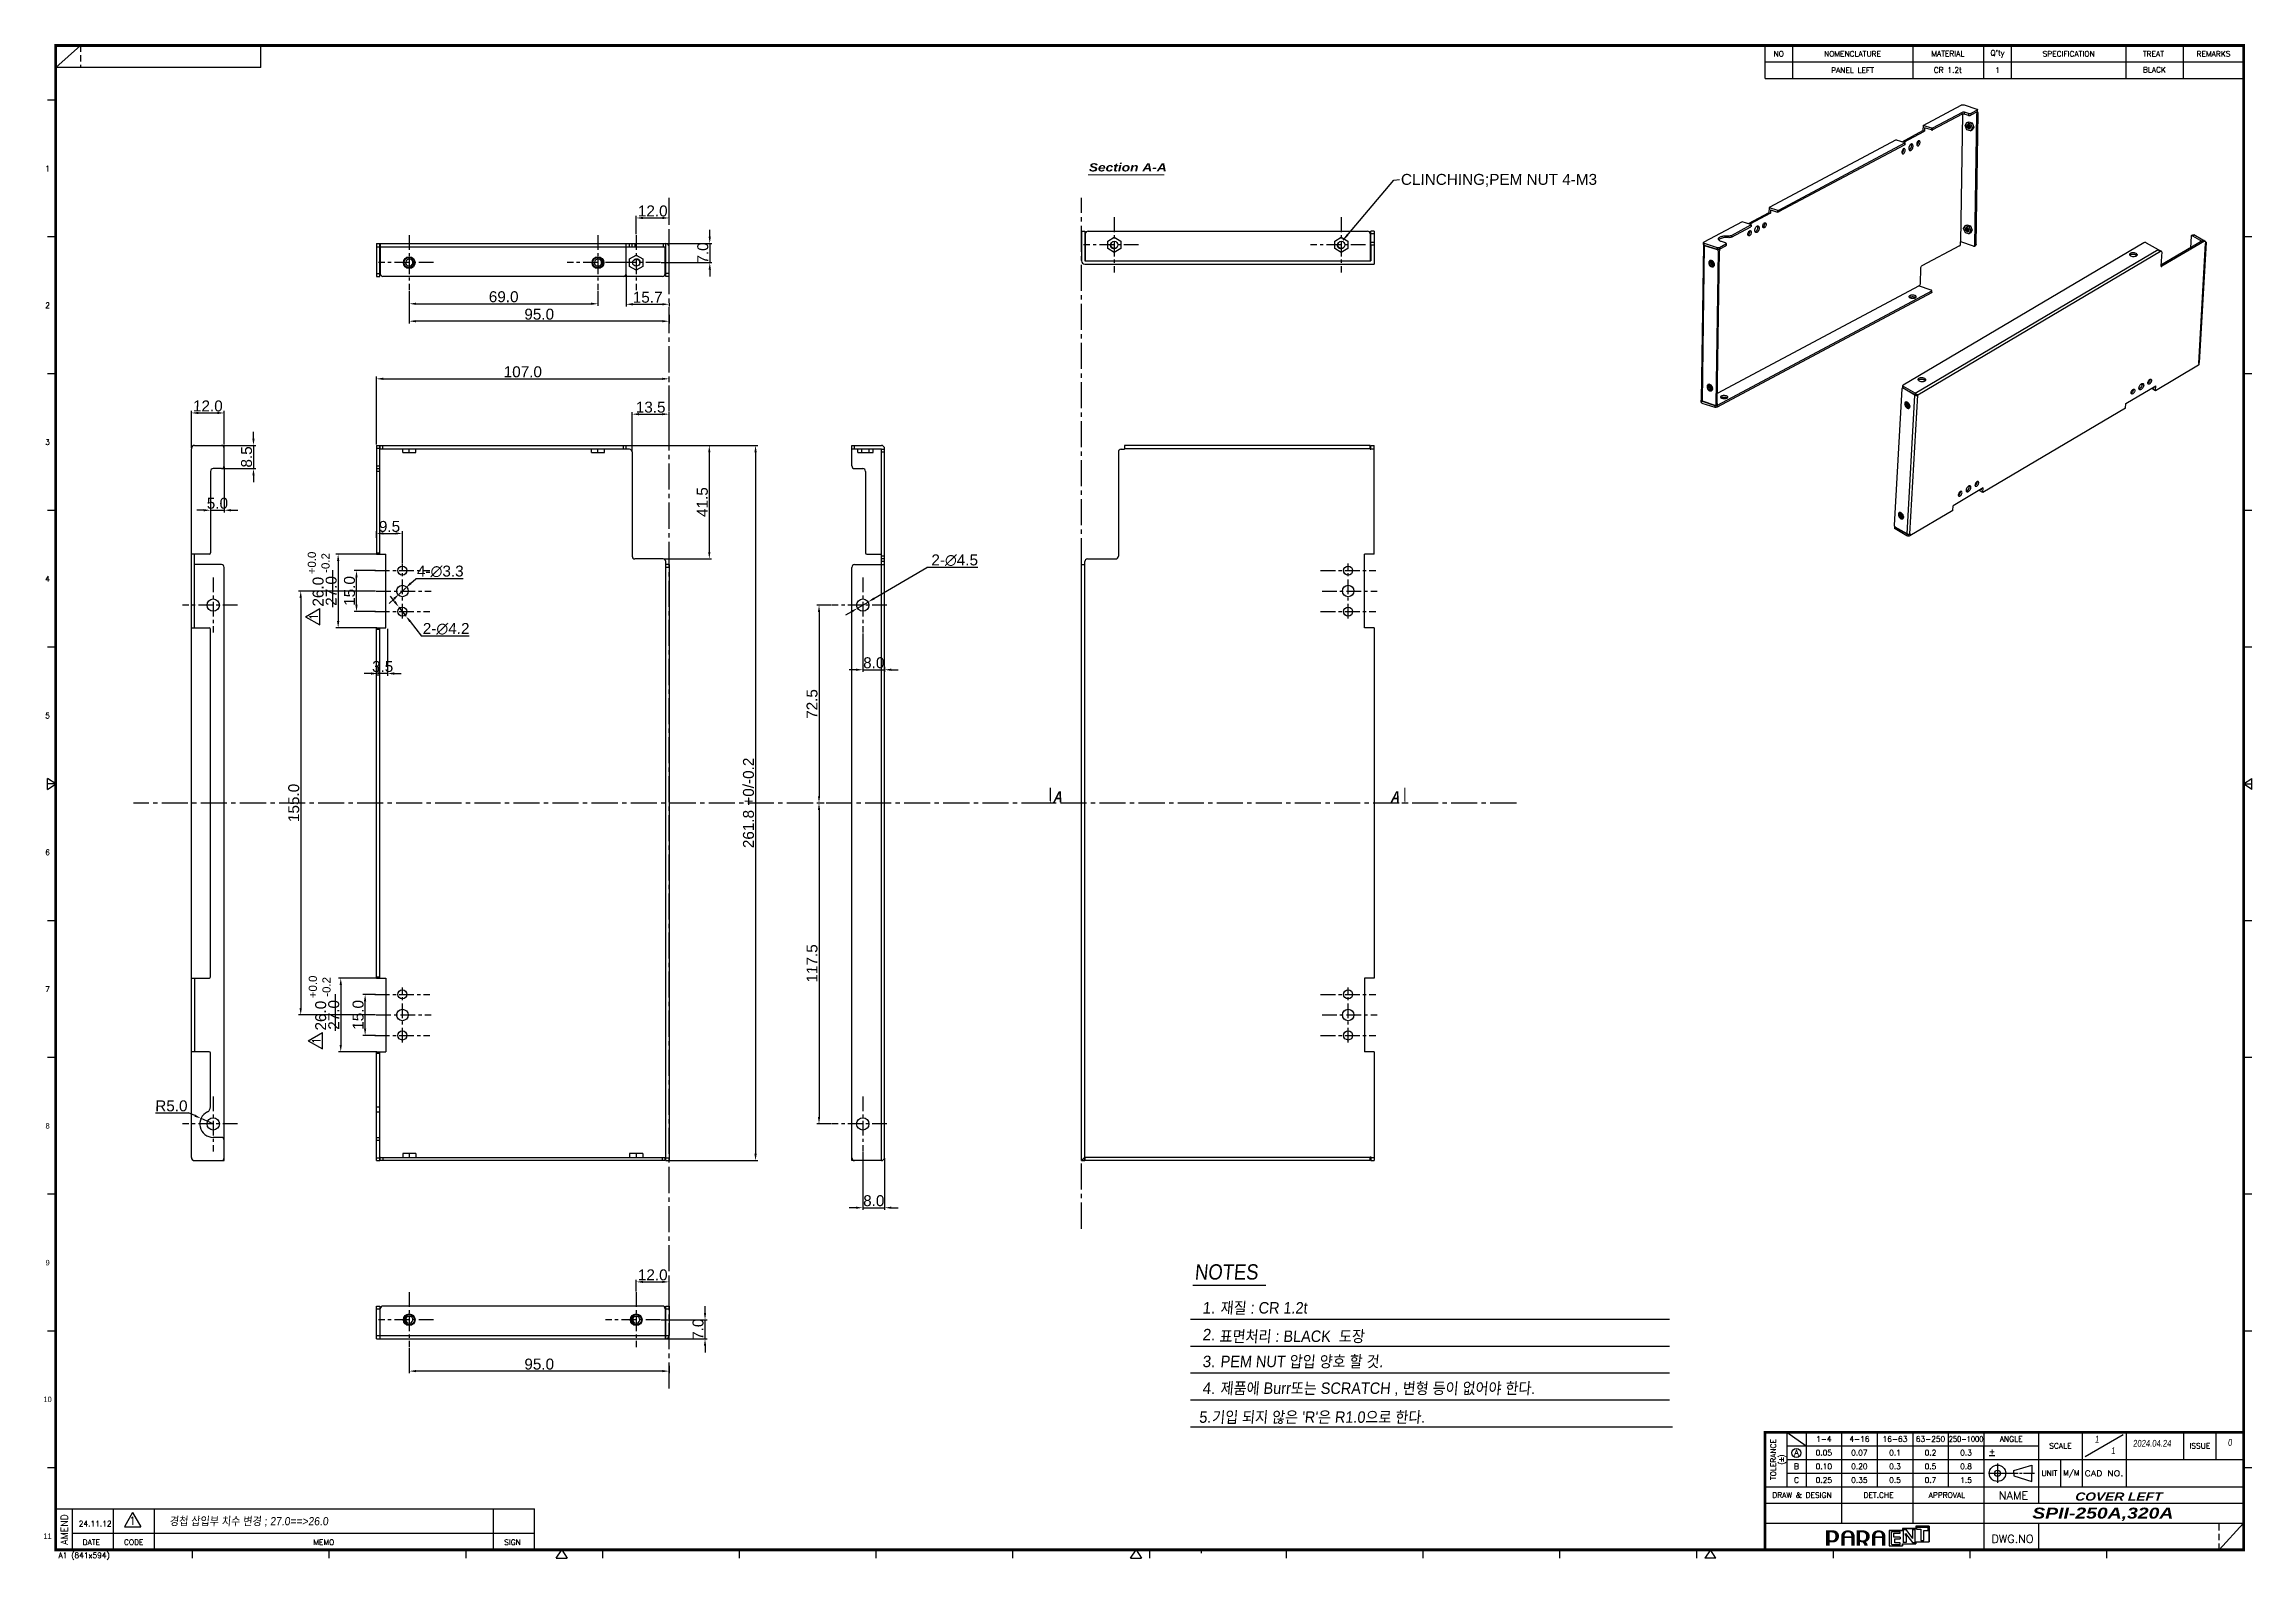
# Model space of a CAD drawing. Extents: x -425 to 6552, y -3049 to 3105.
# Drawn here: x 1449 to 2256, y -2569 to -2015 of the extents above; entities that cross this region are included whole.
import ezdxf
from ezdxf.enums import TextEntityAlignment as Align

# ---------------------------------------------------------------- set-up
doc = ezdxf.new("R2010")
doc.units = 0
doc.header["$PDMODE"] = 3
doc.header["$PDSIZE"] = 1.5
for name, pattern in [('CENTER', [17.8, 10.75, -2.35, 2.35, -2.35]), ('CENTER2', [28.575, 19.05, -3.175, 3.175, -3.175]), ('HIDDEN', [3.525, 2.35, -1.175])]:
    doc.linetypes.add(name, pattern=pattern)
doc.layers.get('0').update_dxf_attribs({"linetype": 'CONTINUOUS'})
doc.layers.get('DEFPOINTS').update_dxf_attribs({"linetype": 'CONTINUOUS'})
for name, color, linetype in [('2', 2, 'CONTINUOUS'), ('3', 112, 'CENTER'), ('CV', 6, 'CONTINUOUS'), ('DIM', 1, 'CONTINUOUS'), ('PANEL_LT-SPIDXF_CONTINUOUS', 7, 'CONTINUOUS'), ('PEMNUT-6M3_DXF_CONTINUOUS_', 7, 'CONTINUOUS')]:
    doc.layers.add(name, color=color, linetype=linetype)
doc.styles.add('A', font='GOTHIC.TTF')
doc.styles.add('HANGUL1', font='arial.ttf', dxfattribs={"width": 0.8, "oblique": 5, "height": 2.5})
doc.styles.add('N', font='arialbi.ttf', dxfattribs={"width": 0.8, "oblique": 5})
doc.styles.add('OMI-1', font='arial.ttf', dxfattribs={"oblique": 1})
doc.styles.add('SIM', font='simplex')
doc.styles.get("Standard").update_dxf_attribs({"font": 'gulim.ttc', "width": 0.8, "height": 2})
doc.dimstyles.new('1', dxfattribs={"dimtxt": 4, "dimasz": 2.5, "dimexe": 0.8, "dimexo": 0.3, "dimgap": 0.5, "dimtad": 1, "dimtoh": 1, "dimdec": 1, "dimzin": 0, "dimtxsty": 'OMI-1', "dimcen": 0, "dimclrd": 256, "dimclre": 256, "dimclrt": 256, "dimazin": 3, "dimtfac": 0.8, "dimtdec": 1, "dimtix": 1, "dimtmove": 0, "dimatfit": 3, "dimtolj": 1, "dimtzin": 0})

# ---------------------------------------------------------------- blocks, each defined once
blk = doc.blocks.new('*D9573')
at = {"layer": 'DEFPOINTS', "color": 0}
for p in [(1566.52, -2362.48), (1570.59, -2362.48), (1570.59, -2377.48)]:
    blk.add_point(p, dxfattribs=at)
at = {"layer": 'DIM'}
for p, q in [((1570.29, -2362.48), (1565.72, -2362.48)), ((1566.52, -2374.98), (1566.52, -2364.98)), ((1570.29, -2377.48), (1565.72, -2377.48))]:
    blk.add_line(p, q, dxfattribs=at)
for points in [[(1566.93, -2364.98), (1566.1, -2364.98), (1566.52, -2362.48)], [(1566.1, -2374.98), (1566.93, -2374.98), (1566.52, -2377.48)]]:
    blk.add_solid(points, dxfattribs=at)
at = {"layer": 'DIM', "insert": (1563.97, -2369.98), "char_height": 4, "attachment_point": 5, "rotation": 90, "style": 'OMI-1'}
blk.add_mtext('\\A1;15.0', dxfattribs=at)
blk = doc.blocks.new('*D9574')
at = {"layer": 'DEFPOINTS', "color": 0}
for p in [(1571.15, -2356.48), (1557.61, -2383.48), (1571.15, -2383.48)]:
    blk.add_point(p, dxfattribs=at)
at = {"layer": 'DIM'}
for p, q in [((1570.85, -2356.48), (1556.81, -2356.48)), ((1557.61, -2358.98), (1557.61, -2380.98)), ((1570.85, -2383.48), (1556.81, -2383.48))]:
    blk.add_line(p, q, dxfattribs=at)
for points in [[(1558.03, -2358.98), (1557.2, -2358.98), (1557.61, -2356.48)], [(1557.2, -2380.98), (1558.03, -2380.98), (1557.61, -2383.48)]]:
    blk.add_solid(points, dxfattribs=at)
at = {"layer": 'DIM', "insert": (1555.07, -2369.98), "char_height": 4, "attachment_point": 5, "rotation": 90, "style": 'OMI-1'}
blk.add_mtext('\\A1;27.0', dxfattribs=at)
blk = doc.blocks.new('*D9581')
at = {"layer": 'DEFPOINTS', "color": 0}
for p in [(1563.37, -2207.48), (1570.59, -2207.48), (1570.59, -2222.48)]:
    blk.add_point(p, dxfattribs=at)
at = {"layer": 'DIM'}
for p, q in [((1570.29, -2207.48), (1562.57, -2207.48)), ((1563.37, -2219.98), (1563.37, -2209.98)), ((1570.29, -2222.48), (1562.57, -2222.48))]:
    blk.add_line(p, q, dxfattribs=at)
for points in [[(1563.78, -2209.98), (1562.95, -2209.98), (1563.37, -2207.48)], [(1562.95, -2219.98), (1563.78, -2219.98), (1563.37, -2222.48)]]:
    blk.add_solid(points, dxfattribs=at)
at = {"layer": 'DIM', "insert": (1560.82, -2214.98), "char_height": 4, "attachment_point": 5, "rotation": 90, "style": 'OMI-1'}
blk.add_mtext('\\A1;15.0', dxfattribs=at)
blk = doc.blocks.new('*D9582')
at = {"layer": 'DEFPOINTS', "color": 0}
for p in [(1571.15, -2201.48), (1556.66, -2228.48), (1571.15, -2228.48)]:
    blk.add_point(p, dxfattribs=at)
at = {"layer": 'DIM'}
for p, q in [((1570.85, -2201.48), (1555.86, -2201.48)), ((1556.66, -2203.98), (1556.66, -2225.98)), ((1570.85, -2228.48), (1555.86, -2228.48))]:
    blk.add_line(p, q, dxfattribs=at)
for points in [[(1557.08, -2203.98), (1556.25, -2203.98), (1556.66, -2201.48)], [(1556.25, -2225.98), (1557.08, -2225.98), (1556.66, -2228.48)]]:
    blk.add_solid(points, dxfattribs=at)
at = {"layer": 'DIM', "insert": (1554.12, -2214.98), "char_height": 4, "attachment_point": 5, "rotation": 90, "style": 'OMI-1'}
blk.add_mtext('\\A1;27.0', dxfattribs=at)
blk = doc.blocks.new('*D9583')
at = {"layer": 'DEFPOINTS', "color": 0}
for p in [(1574.65, -2228.48), (1571.15, -2241.95), (1571.15, -2245.14)]:
    blk.add_point(p, dxfattribs=at)
at = {"layer": 'DIM'}
for p, q in [((1574.65, -2228.78), (1574.65, -2245.94)), ((1571.15, -2242.25), (1571.15, -2245.94)), ((1568.65, -2245.14), (1566.15, -2245.14)), ((1574.65, -2245.14), (1571.15, -2245.14)), ((1577.15, -2245.14), (1579.65, -2245.14))]:
    blk.add_line(p, q, dxfattribs=at)
for points in [[(1568.65, -2245.56), (1568.65, -2244.72), (1571.15, -2245.14)], [(1577.15, -2244.72), (1577.15, -2245.56), (1574.65, -2245.14)]]:
    blk.add_solid(points, dxfattribs=at)
at = {"layer": 'DIM', "insert": (1572.9, -2242.6), "char_height": 4, "attachment_point": 5, "style": 'OMI-1'}
blk.add_mtext('\\A1;3.5', dxfattribs=at)
blk = doc.blocks.new('*D9584')
at = {"layer": 'DEFPOINTS', "color": 0}
for p in [(1578.94, -2216.1), (1581.36, -2213.86)]:
    blk.add_point(p, dxfattribs=at)
at = {"layer": 'DIM'}
for p, q in [((1583.19, -2212.16), (1585.03, -2210.46)), ((1602.43, -2210.46), (1585.03, -2210.46)), ((1577.11, -2217.8), (1575.27, -2219.5)), ((1578.94, -2216.1), (1581.36, -2213.86))]:
    blk.add_line(p, q, dxfattribs=at)
for points in [[(1582.91, -2211.85), (1583.48, -2212.47), (1581.36, -2213.86)], [(1577.39, -2218.11), (1576.82, -2217.5), (1578.94, -2216.1)]]:
    blk.add_solid(points, dxfattribs=at)
at = {"layer": 'DIM', "insert": (1593.98, -2207.81), "char_height": 4, "attachment_point": 5, "style": 'OMI-1'}
blk.add_mtext('\\A1;\\A1;4-∅3.3', dxfattribs=at)
blk = doc.blocks.new('*D9585')
at = {"layer": 'DEFPOINTS', "color": 0}
for p in [(1578.86, -2220.83), (1581.44, -2224.14)]:
    blk.add_point(p, dxfattribs=at)
at = {"layer": 'DIM'}
for p, q in [((1577.32, -2218.86), (1575.78, -2216.89)), ((1578.86, -2220.83), (1581.44, -2224.14)), ((1582.98, -2226.1), (1587.18, -2231.47)), ((1604.54, -2231.47), (1587.18, -2231.47))]:
    blk.add_line(p, q, dxfattribs=at)
for points in [[(1576.99, -2219.11), (1577.64, -2218.6), (1578.86, -2220.83)], [(1583.31, -2225.85), (1582.66, -2226.36), (1581.44, -2224.14)]]:
    blk.add_solid(points, dxfattribs=at)
at = {"layer": 'DIM', "insert": (1596.11, -2228.81), "char_height": 4, "attachment_point": 5, "style": 'OMI-1'}
blk.add_mtext('\\A1;\\A1;2-∅4.2', dxfattribs=at)
blk = doc.blocks.new('*D9586')
at = {"layer": 'DEFPOINTS', "color": 0}
for p in [(1570.59, -2214.98), (1542.97, -2369.98), (1570.59, -2369.98)]:
    blk.add_point(p, dxfattribs=at)
at = {"layer": 'DIM'}
for p, q in [((1570.29, -2214.98), (1542.17, -2214.98)), ((1542.97, -2217.48), (1542.97, -2367.48)), ((1570.29, -2369.98), (1542.17, -2369.98))]:
    blk.add_line(p, q, dxfattribs=at)
for points in [[(1543.38, -2217.48), (1542.55, -2217.48), (1542.97, -2214.98)], [(1542.55, -2367.48), (1543.38, -2367.48), (1542.97, -2369.98)]]:
    blk.add_solid(points, dxfattribs=at)
at = {"layer": 'DIM', "insert": (1540.43, -2292.48), "char_height": 4, "attachment_point": 5, "rotation": 90, "style": 'OMI-1'}
blk.add_mtext('\\A1;155.0', dxfattribs=at)
blk = doc.blocks.new('*D9587')
at = {"layer": 'DEFPOINTS', "color": 0}
for p in [(1580.15, -2193.92), (1570.65, -2195.79), (1580.15, -2204.92)]:
    blk.add_point(p, dxfattribs=at)
at = {"layer": 'DIM'}
for p, q in [((1570.65, -2195.49), (1570.65, -2193.12)), ((1573.15, -2193.92), (1577.65, -2193.92)), ((1580.15, -2204.62), (1580.15, -2193.12))]:
    blk.add_line(p, q, dxfattribs=at)
for points in [[(1573.15, -2193.5), (1573.15, -2194.34), (1570.65, -2193.92)], [(1577.65, -2194.34), (1577.65, -2193.5), (1580.15, -2193.92)]]:
    blk.add_solid(points, dxfattribs=at)
at = {"layer": 'DIM', "insert": (1575.4, -2191.38), "char_height": 4, "attachment_point": 5, "style": 'OMI-1'}
blk.add_mtext('\\A1;9.5', dxfattribs=at)
blk = doc.blocks.new('*D9588')
at = {"layer": 'DEFPOINTS', "color": 0}
for p in [(1677.65, -2137.39), (1677.65, -2138.86), (1570.65, -2161.73)]:
    blk.add_point(p, dxfattribs=at)
at = {"layer": 'DIM'}
for p, q in [((1570.65, -2161.43), (1570.65, -2136.59)), ((1573.15, -2137.39), (1675.15, -2137.39)), ((1677.65, -2138.56), (1677.65, -2136.59))]:
    blk.add_line(p, q, dxfattribs=at)
for points in [[(1573.15, -2136.97), (1573.15, -2137.8), (1570.65, -2137.39)], [(1675.15, -2137.8), (1675.15, -2136.97), (1677.65, -2137.39)]]:
    blk.add_solid(points, dxfattribs=at)
at = {"layer": 'DIM', "insert": (1624.15, -2134.84), "char_height": 4, "attachment_point": 5, "style": 'OMI-1'}
blk.add_mtext('\\A1;107.0', dxfattribs=at)
blk = doc.blocks.new('*D9589')
at = {"layer": 'DEFPOINTS', "color": 0}
for p in [(1677.65, -2150.32), (1677.65, -2159.99), (1664.15, -2164.13)]:
    blk.add_point(p, dxfattribs=at)
at = {"layer": 'DIM'}
for p, q in [((1664.15, -2163.83), (1664.15, -2149.52)), ((1666.65, -2150.32), (1675.15, -2150.32)), ((1677.65, -2159.69), (1677.65, -2149.52))]:
    blk.add_line(p, q, dxfattribs=at)
for points in [[(1666.65, -2149.9), (1666.65, -2150.73), (1664.15, -2150.32)], [(1675.15, -2150.73), (1675.15, -2149.9), (1677.65, -2150.32)]]:
    blk.add_solid(points, dxfattribs=at)
at = {"layer": 'DIM', "insert": (1670.9, -2147.77), "char_height": 4, "attachment_point": 5, "style": 'OMI-1'}
blk.add_mtext('\\A1;13.5', dxfattribs=at)
blk = doc.blocks.new('*D9590')
at = {"layer": 'DEFPOINTS', "color": 0}
for p in [(1677.65, -2078.58), (1677.65, -2080.05), (1665.65, -2084.86)]:
    blk.add_point(p, dxfattribs=at)
at = {"layer": 'DIM'}
for p, q in [((1665.65, -2084.56), (1665.65, -2077.78)), ((1668.15, -2078.58), (1675.15, -2078.58)), ((1677.65, -2079.75), (1677.65, -2077.78))]:
    blk.add_line(p, q, dxfattribs=at)
for points in [[(1668.15, -2078.16), (1668.15, -2079), (1665.65, -2078.58)], [(1675.15, -2079), (1675.15, -2078.16), (1677.65, -2078.58)]]:
    blk.add_solid(points, dxfattribs=at)
at = {"layer": 'DIM', "insert": (1671.65, -2076.04), "char_height": 4, "attachment_point": 5, "style": 'OMI-1'}
blk.add_mtext('\\A1;12.0', dxfattribs=at)
blk = doc.blocks.new('*D9591')
at = {"layer": 'DEFPOINTS', "color": 0}
for p in [(1582.65, -2104.98), (1677.65, -2113.67), (1582.65, -2116.32)]:
    blk.add_point(p, dxfattribs=at)
at = {"layer": 'DIM'}
for p, q in [((1582.65, -2105.28), (1582.65, -2117.12)), ((1677.65, -2113.97), (1677.65, -2117.12)), ((1675.15, -2116.32), (1585.15, -2116.32))]:
    blk.add_line(p, q, dxfattribs=at)
for points in [[(1585.15, -2115.91), (1585.15, -2116.74), (1582.65, -2116.32)], [(1675.15, -2116.74), (1675.15, -2115.91), (1677.65, -2116.32)]]:
    blk.add_solid(points, dxfattribs=at)
at = {"layer": 'DIM', "insert": (1630.15, -2113.78), "char_height": 4, "attachment_point": 5, "style": 'OMI-1'}
blk.add_mtext('\\A1;95.0', dxfattribs=at)
blk = doc.blocks.new('*D9592')
at = {"layer": 'DEFPOINTS', "color": 0}
for p in [(1651.65, -2104.98), (1582.65, -2108.36), (1651.65, -2109.95)]:
    blk.add_point(p, dxfattribs=at)
at = {"layer": 'DIM'}
for p, q in [((1651.65, -2105.28), (1651.65, -2110.75)), ((1582.65, -2108.66), (1582.65, -2110.75)), ((1585.15, -2109.95), (1649.15, -2109.95))]:
    blk.add_line(p, q, dxfattribs=at)
for points in [[(1585.15, -2109.53), (1585.15, -2110.36), (1582.65, -2109.95)], [(1649.15, -2110.36), (1649.15, -2109.53), (1651.65, -2109.95)]]:
    blk.add_solid(points, dxfattribs=at)
at = {"layer": 'DIM', "insert": (1617.15, -2107.4), "char_height": 4, "attachment_point": 5, "style": 'OMI-1'}
blk.add_mtext('\\A1;69.0', dxfattribs=at)
blk = doc.blocks.new('*D9593')
at = {"layer": 'DEFPOINTS', "color": 0}
for p in [(1661.95, -2098.92), (1677.65, -2109.39), (1677.65, -2110.13)]:
    blk.add_point(p, dxfattribs=at)
at = {"layer": 'DIM'}
for p, q in [((1661.95, -2099.22), (1661.95, -2110.93)), ((1664.45, -2110.13), (1675.15, -2110.13)), ((1677.65, -2109.69), (1677.65, -2110.93))]:
    blk.add_line(p, q, dxfattribs=at)
for points in [[(1664.45, -2109.71), (1664.45, -2110.55), (1661.95, -2110.13)], [(1675.15, -2110.55), (1675.15, -2109.71), (1677.65, -2110.13)]]:
    blk.add_solid(points, dxfattribs=at)
at = {"layer": 'DIM', "insert": (1669.8, -2107.59), "char_height": 4, "attachment_point": 5, "style": 'OMI-1'}
blk.add_mtext('\\A1;15.7', dxfattribs=at)
blk = doc.blocks.new('*D9594')
at = {"layer": 'DEFPOINTS', "color": 0}
for p in [(1675.45, -2087.92), (1674.49, -2094.92), (1692.54, -2094.92)]:
    blk.add_point(p, dxfattribs=at)
at = {"layer": 'DIM'}
for p, q in [((1675.75, -2087.92), (1693.34, -2087.92)), ((1692.54, -2085.42), (1692.54, -2082.92)), ((1692.54, -2087.92), (1692.54, -2094.92)), ((1674.79, -2094.92), (1693.34, -2094.92)), ((1692.54, -2097.42), (1692.54, -2099.92))]:
    blk.add_line(p, q, dxfattribs=at)
for points in [[(1692.13, -2085.42), (1692.96, -2085.42), (1692.54, -2087.92)], [(1692.96, -2097.42), (1692.13, -2097.42), (1692.54, -2094.92)]]:
    blk.add_solid(points, dxfattribs=at)
at = {"layer": 'DIM', "insert": (1690, -2091.42), "char_height": 4, "attachment_point": 5, "rotation": 90, "style": 'OMI-1'}
blk.add_mtext('\\A1;7.0', dxfattribs=at)
blk = doc.blocks.new('*D9595')
at = {"layer": 'DEFPOINTS', "color": 0}
for p in [(1660.95, -2161.73), (1675.45, -2203.23), (1692.38, -2203.23)]:
    blk.add_point(p, dxfattribs=at)
at = {"layer": 'DIM'}
for p, q in [((1661.25, -2161.73), (1693.18, -2161.73)), ((1692.38, -2164.23), (1692.38, -2200.73)), ((1675.75, -2203.23), (1693.18, -2203.23))]:
    blk.add_line(p, q, dxfattribs=at)
for points in [[(1692.79, -2164.23), (1691.96, -2164.23), (1692.38, -2161.73)], [(1691.96, -2200.73), (1692.79, -2200.73), (1692.38, -2203.23)]]:
    blk.add_solid(points, dxfattribs=at)
at = {"layer": 'DIM', "insert": (1689.84, -2182.48), "char_height": 4, "attachment_point": 5, "rotation": 90, "style": 'OMI-1'}
blk.add_mtext('\\A1;41.5', dxfattribs=at)
blk = doc.blocks.new('*D9596')
at = {"layer": 'DEFPOINTS', "color": 0}
for p in [(1582.65, -2491.48), (1582.65, -2500.19), (1677.65, -2497.98)]:
    blk.add_point(p, dxfattribs=at)
at = {"layer": 'DIM'}
for p, q in [((1582.65, -2491.78), (1582.65, -2500.99)), ((1675.15, -2500.19), (1585.15, -2500.19)), ((1677.65, -2498.28), (1677.65, -2500.99))]:
    blk.add_line(p, q, dxfattribs=at)
for points in [[(1585.15, -2499.77), (1585.15, -2500.6), (1582.65, -2500.19)], [(1675.15, -2500.6), (1675.15, -2499.77), (1677.65, -2500.19)]]:
    blk.add_solid(points, dxfattribs=at)
at = {"layer": 'DIM', "insert": (1630.15, -2497.65), "char_height": 4, "attachment_point": 5, "style": 'OMI-1'}
blk.add_mtext('\\A1;95.0', dxfattribs=at)
blk = doc.blocks.new('*D9597')
at = {"layer": 'DEFPOINTS', "color": 0}
for p in [(1677.65, -2467.57), (1677.65, -2469.6), (1665.65, -2471.36)]:
    blk.add_point(p, dxfattribs=at)
at = {"layer": 'DIM'}
for p, q in [((1665.65, -2471.06), (1665.65, -2466.77)), ((1668.15, -2467.57), (1675.15, -2467.57)), ((1677.65, -2469.3), (1677.65, -2466.77))]:
    blk.add_line(p, q, dxfattribs=at)
for points in [[(1668.15, -2467.15), (1668.15, -2467.98), (1665.65, -2467.57)], [(1675.15, -2467.98), (1675.15, -2467.15), (1677.65, -2467.57)]]:
    blk.add_solid(points, dxfattribs=at)
at = {"layer": 'DIM', "insert": (1671.65, -2465.03), "char_height": 4, "attachment_point": 5, "style": 'OMI-1'}
blk.add_mtext('\\A1;12.0', dxfattribs=at)
blk = doc.blocks.new('*D9598')
at = {"layer": 'DEFPOINTS', "color": 0}
for p in [(1674.49, -2481.42), (1690.81, -2481.42), (1674.41, -2488.42)]:
    blk.add_point(p, dxfattribs=at)
at = {"layer": 'DIM'}
for p, q in [((1690.81, -2478.92), (1690.81, -2476.42)), ((1674.79, -2481.42), (1691.61, -2481.42)), ((1690.81, -2488.42), (1690.81, -2481.42)), ((1674.71, -2488.42), (1691.61, -2488.42)), ((1690.81, -2490.92), (1690.81, -2493.42))]:
    blk.add_line(p, q, dxfattribs=at)
for points in [[(1690.39, -2478.92), (1691.23, -2478.92), (1690.81, -2481.42)], [(1691.23, -2490.92), (1690.39, -2490.92), (1690.81, -2488.42)]]:
    blk.add_solid(points, dxfattribs=at)
at = {"layer": 'DIM', "insert": (1688.27, -2484.92), "char_height": 4, "attachment_point": 5, "rotation": 90, "style": 'OMI-1'}
blk.add_mtext('\\A1;7.0', dxfattribs=at)
blk = doc.blocks.new('*D9599')
at = {"layer": 'DEFPOINTS', "color": 0}
for p in [(1513.98, -2161.73), (1513.98, -2170.23), (1525.7, -2170.23)]:
    blk.add_point(p, dxfattribs=at)
at = {"layer": 'DIM'}
for p, q in [((1514.28, -2161.73), (1526.5, -2161.73)), ((1525.7, -2159.23), (1525.7, -2156.73)), ((1525.7, -2161.73), (1525.7, -2170.23)), ((1514.28, -2170.23), (1526.5, -2170.23)), ((1525.7, -2172.73), (1525.7, -2175.23))]:
    blk.add_line(p, q, dxfattribs=at)
for points in [[(1525.28, -2159.23), (1526.12, -2159.23), (1525.7, -2161.73)], [(1526.12, -2172.73), (1525.28, -2172.73), (1525.7, -2170.23)]]:
    blk.add_solid(points, dxfattribs=at)
at = {"layer": 'DIM', "insert": (1523.16, -2165.98), "char_height": 4, "attachment_point": 5, "rotation": 90, "style": 'OMI-1'}
blk.add_mtext('\\A1;8.5', dxfattribs=at)
blk = doc.blocks.new('*D9600')
at = {"layer": 'DEFPOINTS', "color": 0}
for p in [(1514.98, -2149.87), (1502.98, -2162.93), (1514.98, -2161.73)]:
    blk.add_point(p, dxfattribs=at)
at = {"layer": 'DIM'}
for p, q in [((1502.98, -2162.63), (1502.98, -2149.07)), ((1505.48, -2149.87), (1512.48, -2149.87)), ((1514.98, -2161.43), (1514.98, -2149.07))]:
    blk.add_line(p, q, dxfattribs=at)
for points in [[(1505.48, -2149.46), (1505.48, -2150.29), (1502.98, -2149.87)], [(1512.48, -2150.29), (1512.48, -2149.46), (1514.98, -2149.87)]]:
    blk.add_solid(points, dxfattribs=at)
at = {"layer": 'DIM', "insert": (1508.98, -2147.33), "char_height": 4, "attachment_point": 5, "style": 'OMI-1'}
blk.add_mtext('\\A1;12.0', dxfattribs=at)
blk = doc.blocks.new('*D9601')
at = {"layer": 'DEFPOINTS', "color": 0}
for p in [(1514.98, -2169.23), (1509.98, -2181.02), (1514.98, -2185.44)]:
    blk.add_point(p, dxfattribs=at)
at = {"layer": 'DIM'}
for p, q in [((1514.98, -2169.53), (1514.98, -2186.24)), ((1507.48, -2185.44), (1504.98, -2185.44)), ((1509.98, -2181.32), (1509.98, -2186.24)), ((1509.98, -2185.44), (1514.98, -2185.44)), ((1517.48, -2185.44), (1519.98, -2185.44))]:
    blk.add_line(p, q, dxfattribs=at)
for points in [[(1507.48, -2185.86), (1507.48, -2185.03), (1509.98, -2185.44)], [(1517.48, -2185.03), (1517.48, -2185.86), (1514.98, -2185.44)]]:
    blk.add_solid(points, dxfattribs=at)
at = {"layer": 'DIM', "insert": (1512.48, -2182.9), "char_height": 4, "attachment_point": 5, "style": 'OMI-1'}
blk.add_mtext('\\A1;5.0', dxfattribs=at)
blk = doc.blocks.new('*D9602')
at = {"layer": 'DEFPOINTS', "color": 0}
for p in [(1506.52, -2407.82), (1510.98, -2409.83)]:
    blk.add_point(p, dxfattribs=at)
at = {"layer": 'DIM'}
for p, q in [((1489.85, -2405.77), (1501.96, -2405.77)), ((1504.24, -2406.79), (1501.96, -2405.77)), ((1510.98, -2409.83), (1506.52, -2407.82))]:
    blk.add_line(p, q, dxfattribs=at)
blk.add_solid([(1504.06, -2407.17), (1504.41, -2406.41), (1506.52, -2407.82)], dxfattribs=at)
at = {"layer": 'DIM', "insert": (1495.65, -2403.23), "char_height": 4, "attachment_point": 5, "style": 'OMI-1'}
blk.add_mtext('\\A1;\\A1;R5.0', dxfattribs=at)
blk = doc.blocks.new('*D9603')
at = {"layer": 'DEFPOINTS', "color": 0}
for p in [(1737.2, -2220.13), (1732.49, -2292.48), (1734.66, -2292.48)]:
    blk.add_point(p, dxfattribs=at)
at = {"layer": 'DIM'}
for p, q in [((1736.9, -2220.13), (1731.69, -2220.13)), ((1732.49, -2222.63), (1732.49, -2289.98)), ((1734.36, -2292.48), (1731.69, -2292.48))]:
    blk.add_line(p, q, dxfattribs=at)
for points in [[(1732.91, -2222.63), (1732.08, -2222.63), (1732.49, -2220.13)], [(1732.08, -2289.98), (1732.91, -2289.98), (1732.49, -2292.48)]]:
    blk.add_solid(points, dxfattribs=at)
at = {"layer": 'DIM', "insert": (1729.95, -2256.31), "char_height": 4, "attachment_point": 5, "rotation": 90, "style": 'OMI-1'}
blk.add_mtext('\\A1;\\A1;72.5', dxfattribs=at)
blk = doc.blocks.new('*D9604')
at = {"layer": 'DEFPOINTS', "color": 0}
for p in [(1734.66, -2292.48), (1732.49, -2409.83), (1737.2, -2409.83)]:
    blk.add_point(p, dxfattribs=at)
at = {"layer": 'DIM'}
for p, q in [((1734.36, -2292.48), (1731.69, -2292.48)), ((1732.49, -2294.98), (1732.49, -2407.33)), ((1736.9, -2409.83), (1731.69, -2409.83))]:
    blk.add_line(p, q, dxfattribs=at)
for points in [[(1732.91, -2294.98), (1732.08, -2294.98), (1732.49, -2292.48)], [(1732.08, -2407.33), (1732.91, -2407.33), (1732.49, -2409.83)]]:
    blk.add_solid(points, dxfattribs=at)
at = {"layer": 'DIM', "insert": (1729.95, -2351.16), "char_height": 4, "attachment_point": 5, "rotation": 90, "style": 'OMI-1'}
blk.add_mtext('\\A1;\\A1;117.5', dxfattribs=at)
blk = doc.blocks.new('*D9605')
at = {"layer": 'DEFPOINTS', "color": 0}
for p in [(1748.48, -2419.89), (1756.48, -2422.03), (1756.48, -2440.45)]:
    blk.add_point(p, dxfattribs=at)
at = {"layer": 'DIM'}
for p, q in [((1748.48, -2420.19), (1748.48, -2441.25)), ((1756.48, -2422.33), (1756.48, -2441.25)), ((1745.98, -2440.45), (1743.48, -2440.45)), ((1748.48, -2440.45), (1756.48, -2440.45)), ((1758.98, -2440.45), (1761.48, -2440.45))]:
    blk.add_line(p, q, dxfattribs=at)
for points in [[(1745.98, -2440.87), (1745.98, -2440.03), (1748.48, -2440.45)], [(1758.98, -2440.03), (1758.98, -2440.87), (1756.48, -2440.45)]]:
    blk.add_solid(points, dxfattribs=at)
at = {"layer": 'DIM', "insert": (1752.48, -2437.91), "char_height": 4, "attachment_point": 5, "style": 'OMI-1'}
blk.add_mtext('\\A1;8.0', dxfattribs=at)
blk = doc.blocks.new('*D9606')
at = {"layer": 'DEFPOINTS', "color": 0}
for p in [(1748.48, -2230.19), (1756.48, -2242.38), (1756.48, -2243.76)]:
    blk.add_point(p, dxfattribs=at)
at = {"layer": 'DIM'}
for p, q in [((1748.48, -2230.49), (1748.48, -2244.56)), ((1745.98, -2243.76), (1743.48, -2243.76)), ((1748.48, -2243.76), (1756.48, -2243.76)), ((1756.48, -2242.68), (1756.48, -2244.56)), ((1758.98, -2243.76), (1761.48, -2243.76))]:
    blk.add_line(p, q, dxfattribs=at)
for points in [[(1745.98, -2244.18), (1745.98, -2243.34), (1748.48, -2243.76)], [(1758.98, -2243.34), (1758.98, -2244.18), (1756.48, -2243.76)]]:
    blk.add_solid(points, dxfattribs=at)
at = {"layer": 'DIM', "insert": (1752.48, -2241.22), "char_height": 4, "attachment_point": 5, "style": 'OMI-1'}
blk.add_mtext('\\A1;8.0', dxfattribs=at)
blk = doc.blocks.new('*D9607')
at = {"layer": 'DEFPOINTS', "color": 0}
for p in [(1750.42, -2218.99), (1746.54, -2221.27)]:
    blk.add_point(p, dxfattribs=at)
at = {"layer": 'DIM'}
for p, q in [((1752.58, -2217.73), (1771.96, -2206.39)), ((1790.54, -2206.39), (1771.96, -2206.39)), ((1746.54, -2221.27), (1750.42, -2218.99)), ((1744.38, -2222.53), (1742.23, -2223.79))]:
    blk.add_line(p, q, dxfattribs=at)
for points in [[(1752.37, -2217.37), (1752.79, -2218.09), (1750.42, -2218.99)], [(1744.59, -2222.89), (1744.17, -2222.17), (1746.54, -2221.27)]]:
    blk.add_solid(points, dxfattribs=at)
at = {"layer": 'DIM', "insert": (1782.07, -2203.73), "char_height": 4, "attachment_point": 5, "style": 'OMI-1'}
blk.add_mtext('\\A1;\\A1;2-∅4.5', dxfattribs=at)
blk = doc.blocks.new('*D9609')
at = {"layer": 'DEFPOINTS', "color": 0}
for p in [(1692.38, -2161.73), (1677.65, -2423.23), (1709.28, -2423.23)]:
    blk.add_point(p, dxfattribs=at)
at = {"layer": 'DIM'}
for p, q in [((1692.68, -2161.73), (1710.08, -2161.73)), ((1709.28, -2164.23), (1709.28, -2420.73)), ((1677.95, -2423.23), (1710.08, -2423.23))]:
    blk.add_line(p, q, dxfattribs=at)
for points in [[(1709.7, -2164.23), (1708.87, -2164.23), (1709.28, -2161.73)], [(1708.87, -2420.73), (1709.7, -2420.73), (1709.28, -2423.23)]]:
    blk.add_solid(points, dxfattribs=at)
at = {"layer": 'DIM', "insert": (1706.71, -2292.48), "char_height": 4, "attachment_point": 5, "rotation": 90, "style": 'OMI-1'}
blk.add_mtext('\\A1;\\A1;261.8 +0/-0.2', dxfattribs=at)

msp = doc.modelspace()

# ---------------------------------------------------------------- hatches: boundary and pattern name
h = msp.add_hatch(color=256)
edge = h.paths.add_edge_path()
edge.add_spline(control_points=[(2103.84, -2561.72), (2103.63, -2561.95), (2103.32, -2562.11), (2102.83, -2562.11), (2102.72, -2562.11), (2102.56, -2562.1), (2102.35, -2562.05), (2102.15, -2562.01), (2102.04, -2561.9), (2101.98, -2561.85), (2101.98, -2561.77), (2101.98, -2559.32), (2101.98, -2559.18), (2102.12, -2559.18), (2102.89, -2559.18), (2102.89, -2559.18), (2103.33, -2559.18), (2103.63, -2559.3), (2103.84, -2559.54), (2104.06, -2559.8), (2104.13, -2560.22), (2104.13, -2560.59), (2104.13, -2560.96), (2104.06, -2561.47), (2103.84, -2561.72)], knot_values=[0, 0, 0, 0, 1, 1, 1, 2, 2, 2, 3, 3, 3, 4, 4, 4, 5, 5, 5, 6, 6, 6, 7, 7, 7, 8, 8, 8, 8], degree=3, periodic=0)
edge = h.paths.add_edge_path(flags=16)
edge.add_spline(control_points=[(2102.93, -2558.42), (2102.93, -2558.42), (2100.86, -2558.42), (2100.86, -2558.42), (2100.86, -2558.42), (2100.66, -2558.42), (2100.66, -2558.42), (2100.66, -2558.42), (2100.66, -2564.07), (2100.66, -2564.07), (2100.66, -2564.07), (2101.98, -2564.07), (2101.98, -2564.07), (2101.98, -2564.07), (2101.98, -2562.89), (2101.98, -2562.7), (2102.11, -2562.75), (2102.29, -2562.84), (2102.89, -2562.85), (2103.53, -2562.87), (2104.45, -2562.66), (2104.86, -2562.17), (2105.25, -2561.68), (2105.46, -2561.16), (2105.46, -2560.59), (2105.46, -2559.93), (2105.23, -2559.37), (2104.78, -2558.93), (2104.34, -2558.48), (2103.72, -2558.42), (2102.93, -2558.42)], knot_values=[0, 0, 0, 0, 1, 1, 1, 2, 2, 2, 3, 3, 3, 4, 4, 4, 5, 5, 5, 6, 6, 6, 7, 7, 7, 8, 8, 8, 9, 9, 9, 10, 10, 10, 10], degree=3, periodic=0)
h = msp.add_hatch(color=256)
edge = h.paths.add_edge_path()
edge.add_spline(control_points=[(2109.93, -2560.56), (2109.78, -2560.56), (2107.53, -2560.56), (2107.52, -2560.56), (2107.52, -2560.56), (2107.52, -2560.53), (2107.52, -2560.53), (2107.52, -2560.22), (2107.61, -2559.69), (2107.8, -2559.47), (2107.97, -2559.27), (2108.29, -2559.09), (2108.7, -2559.09), (2109.12, -2559.09), (2109.4, -2559.22), (2109.61, -2559.43), (2109.82, -2559.64), (2109.93, -2560.22), (2109.93, -2560.53), (2109.93, -2560.53), (2109.93, -2560.55), (2109.93, -2560.56)], knot_values=[0, 0, 0, 0, 1, 1, 1, 2, 2, 2, 3, 3, 3, 4, 4, 4, 5, 5, 5, 6, 6, 6, 7, 7, 7, 7], degree=3, periodic=0)
edge = h.paths.add_edge_path(flags=16)
edge.add_spline(control_points=[(2108.7, -2558.42), (2107.81, -2558.42), (2107.24, -2558.65), (2106.85, -2559.1), (2106.47, -2559.54), (2106.28, -2559.92), (2106.28, -2560.46), (2106.28, -2560.46), (2106.28, -2564.07), (2106.28, -2564.07), (2106.28, -2564.07), (2107.52, -2564.07), (2107.52, -2564.07), (2107.52, -2564.07), (2107.52, -2562.37), (2107.52, -2561.27), (2107.53, -2561.27), (2109.78, -2561.27), (2109.93, -2561.27), (2109.93, -2561.42), (2109.93, -2564.07), (2109.93, -2564.07), (2109.93, -2564.07), (2111.16, -2564.07), (2111.16, -2564.07), (2111.16, -2564.07), (2111.16, -2560.46), (2111.16, -2560.46), (2111.16, -2559.92), (2110.97, -2559.54), (2110.6, -2559.1), (2110.21, -2558.65), (2109.6, -2558.42), (2108.7, -2558.42)], knot_values=[0, 0, 0, 0, 1, 1, 1, 2, 2, 2, 3, 3, 3, 4, 4, 4, 5, 5, 5, 6, 6, 6, 7, 7, 7, 8, 8, 8, 9, 9, 9, 10, 10, 10, 11, 11, 11, 11], degree=3, periodic=0)
h = msp.add_hatch(color=256)
edge = h.paths.add_edge_path()
edge.add_spline(control_points=[(2115.03, -2561.77), (2114.78, -2562.01), (2114.46, -2562.13), (2114.02, -2562.13), (2113.9, -2562.13), (2113.74, -2562.11), (2113.6, -2562.06), (2113.46, -2562.01), (2113.19, -2561.87), (2113.16, -2561.83), (2113.16, -2561.75), (2113.16, -2559.28), (2113.16, -2559.14), (2113.29, -2559.14), (2114.14, -2559.14), (2114.14, -2559.14), (2114.53, -2559.14), (2114.76, -2559.34), (2115.01, -2559.59), (2115.26, -2559.85), (2115.38, -2560.26), (2115.38, -2560.61), (2115.38, -2560.99), (2115.29, -2561.53), (2115.03, -2561.77)], knot_values=[0, 0, 0, 0, 1, 1, 1, 2, 2, 2, 3, 3, 3, 4, 4, 4, 5, 5, 5, 6, 6, 6, 7, 7, 7, 8, 8, 8, 8], degree=3, periodic=0)
edge = h.paths.add_edge_path(flags=16)
edge.add_spline(control_points=[(2114.18, -2558.42), (2114.18, -2558.42), (2112.11, -2558.42), (2112.11, -2558.42), (2112.11, -2558.42), (2111.91, -2558.42), (2111.91, -2558.42), (2111.91, -2558.42), (2111.91, -2564.07), (2111.91, -2564.07), (2111.91, -2564.07), (2113.16, -2564.07), (2113.16, -2564.07), (2113.16, -2564.07), (2113.16, -2562.84), (2113.16, -2562.66), (2113.3, -2562.7), (2113.43, -2562.73), (2113.55, -2562.76), (2113.55, -2562.76), (2113.94, -2562.81), (2114.04, -2562.82), (2114.24, -2562.96), (2114.41, -2563.24), (2114.53, -2563.43), (2114.66, -2563.63), (2114.82, -2564.07), (2114.82, -2564.07), (2114.82, -2564.07), (2116.01, -2564.07), (2116.01, -2564.07), (2116.01, -2564.07), (2115.84, -2563.41), (2115.68, -2563.14), (2115.58, -2562.99), (2115.44, -2562.83), (2115.26, -2562.67), (2115.62, -2562.51), (2115.97, -2562.29), (2116.22, -2562), (2116.54, -2561.62), (2116.67, -2561.15), (2116.67, -2560.62), (2116.67, -2559.91), (2116.47, -2559.49), (2116.01, -2559.06), (2115.56, -2558.63), (2114.94, -2558.42), (2114.18, -2558.42)], knot_values=[0, 0, 0, 0, 1, 1, 1, 2, 2, 2, 3, 3, 3, 4, 4, 4, 5, 5, 5, 6, 6, 6, 7, 7, 7, 8, 8, 8, 9, 9, 9, 10, 10, 10, 11, 11, 11, 12, 12, 12, 13, 13, 13, 14, 14, 14, 15, 15, 15, 16, 16, 16, 16], degree=3, periodic=0)
h = msp.add_hatch(color=256)
edge = h.paths.add_edge_path()
edge.add_spline(control_points=[(2121.18, -2560.56), (2121.03, -2560.56), (2118.78, -2560.56), (2118.77, -2560.56), (2118.77, -2560.56), (2118.77, -2560.53), (2118.77, -2560.53), (2118.77, -2560.22), (2118.86, -2559.69), (2119.05, -2559.47), (2119.22, -2559.27), (2119.54, -2559.09), (2119.95, -2559.09), (2120.37, -2559.09), (2120.65, -2559.22), (2120.86, -2559.43), (2121.07, -2559.64), (2121.18, -2560.22), (2121.18, -2560.53), (2121.18, -2560.53), (2121.18, -2560.55), (2121.18, -2560.56)], knot_values=[0, 0, 0, 0, 1, 1, 1, 2, 2, 2, 3, 3, 3, 4, 4, 4, 5, 5, 5, 6, 6, 6, 7, 7, 7, 7], degree=3, periodic=0)
edge = h.paths.add_edge_path(flags=16)
edge.add_spline(control_points=[(2119.95, -2558.42), (2119.06, -2558.42), (2118.49, -2558.65), (2118.1, -2559.1), (2117.72, -2559.54), (2117.53, -2559.92), (2117.53, -2560.46), (2117.53, -2560.46), (2117.53, -2564.07), (2117.53, -2564.07), (2117.53, -2564.07), (2118.77, -2564.07), (2118.77, -2564.07), (2118.77, -2564.07), (2118.77, -2562.37), (2118.77, -2561.27), (2118.78, -2561.27), (2121.03, -2561.27), (2121.18, -2561.27), (2121.18, -2561.42), (2121.18, -2564.07), (2121.18, -2564.07), (2121.18, -2564.07), (2122.41, -2564.07), (2122.41, -2564.07), (2122.41, -2564.07), (2122.41, -2560.46), (2122.41, -2560.46), (2122.41, -2559.92), (2122.22, -2559.54), (2121.85, -2559.1), (2121.46, -2558.65), (2120.85, -2558.42), (2119.95, -2558.42)], knot_values=[0, 0, 0, 0, 1, 1, 1, 2, 2, 2, 3, 3, 3, 4, 4, 4, 5, 5, 5, 6, 6, 6, 7, 7, 7, 8, 8, 8, 9, 9, 9, 10, 10, 10, 11, 11, 11, 11], degree=3, periodic=0)

# ---------------------------------------------------------------- linework, layer by layer
for p, q in [((1453.41, -2023.53), (1462.41, -2015.53)), ((1528.41, -2023.53), (1528.41, -2015.53)), ((2078.41, -2027.53), (2078.41, -2015.53)), ((2088.41, -2015.53), (2088.41, -2027.53)), ((2132.41, -2015.53), (2132.41, -2027.53)), ((2158.41, -2027.53), (2158.41, -2015.53)), ((2168.41, -2015.53), (2168.41, -2027.53)), ((2210.41, -2027.53), (2210.41, -2015.53)), ((2231.41, -2027.53), (2231.41, -2015.53)), ((1528.41, -2023.53), (1453.41, -2023.53)), ((2078.41, -2021.53), (2253.41, -2021.53)), ((2078.41, -2027.53), (2253.41, -2027.53)), ((1453.41, -2035.53), (1450.41, -2035.53)), ((1453.41, -2085.53), (1450.41, -2085.53)), ((2256.41, -2085.53), (2253.41, -2085.53)), ((1453.41, -2135.53), (1450.41, -2135.53)), ((2256.41, -2135.53), (2253.41, -2135.53)), ((1453.41, -2185.53), (1450.41, -2185.53)), ((2256.41, -2185.53), (2253.41, -2185.53)), ((1544.72, -2224.39), (1549.97, -2221.39)), ((1544.72, -2224.39), (1549.97, -2227.39)), ((1549.97, -2227.39), (1549.97, -2221.39)), ((1453.41, -2235.53), (1450.41, -2235.53)), ((2256.41, -2235.53), (2253.41, -2235.53)), ((1450.41, -2287.53), (1450.41, -2283.53)), ((1453.41, -2285.53), (1450.41, -2283.53)), ((2253.41, -2285.53), (2256.41, -2283.53)), ((2256.41, -2287.53), (2256.41, -2283.53)), ((1450.41, -2287.53), (1453.41, -2285.53)), ((1453.41, -2285.53), (1450.41, -2285.53)), ((2253.41, -2285.53), (2256.41, -2285.53)), ((2256.41, -2287.53), (2253.41, -2285.53)), ((1453.41, -2335.53), (1450.41, -2335.53)), ((2256.41, -2335.53), (2253.41, -2335.53)), ((1545.67, -2379.39), (1550.92, -2376.39)), ((1545.67, -2379.39), (1550.92, -2382.39)), ((1550.92, -2382.39), (1550.92, -2376.39)), ((1453.41, -2385.53), (1450.41, -2385.53)), ((2256.41, -2385.53), (2253.41, -2385.53)), ((1453.41, -2435.53), (1450.41, -2435.53)), ((2256.41, -2435.53), (2253.41, -2435.53)), ((1453.41, -2485.53), (1450.41, -2485.53)), ((1868.38, -2481.25), (2043.49, -2481.25)), ((2256.41, -2485.53), (2253.41, -2485.53)), ((1868.38, -2491.05), (2043.49, -2491.05)), ((1868.38, -2500.85), (2043.49, -2500.85)), ((1868.38, -2510.65), (2043.49, -2510.65)), ((1868.38, -2520.6), (2044.52, -2520.6)), ((2086.41, -2522.53), (2093.41, -2527.53)), ((2086.41, -2522.53), (2086.41, -2542.53)), ((2093.41, -2522.53), (2093.41, -2542.53)), ((2106.41, -2522.53), (2106.41, -2542.53)), ((2119.41, -2522.53), (2119.41, -2542.53)), ((2132.41, -2522.53), (2132.41, -2555.8)), ((2145.41, -2522.53), (2145.41, -2542.53)), ((2158.41, -2522.53), (2158.41, -2565.53)), ((2178.41, -2522.53), (2178.41, -2548.53)), ((2194.41, -2522.53), (2194.41, -2542.53)), ((2209.41, -2523.53), (2195.41, -2531.53)), ((2210.41, -2522.53), (2210.41, -2542.53)), ((2231.41, -2522.53), (2231.41, -2532.53)), ((2243.41, -2532.53), (2243.41, -2522.53)), ((2086.41, -2527.53), (2178.41, -2527.53)), ((2086.41, -2532.53), (2253.41, -2532.53)), ((2160.41, -2531.03), (2162.41, -2531.03)), ((2163.41, -2534.03), (2163.41, -2541.03)), ((2169.41, -2536.53), (2175.91, -2534.53)), ((2175.91, -2534.53), (2175.91, -2537.53)), ((2186.41, -2532.53), (2186.41, -2542.53)), ((1453.41, -2535.53), (1450.41, -2535.53)), ((2078.41, -2542.53), (2253.41, -2542.53)), ((2086.41, -2537.53), (2158.41, -2537.53)), ((2106.41, -2542.53), (2106.41, -2555.8)), ((2160.41, -2537.53), (2170.91, -2537.53)), ((2169.41, -2537.53), (2169.41, -2536.53)), ((2169.41, -2537.53), (2169.41, -2538.53)), ((2169.41, -2538.53), (2175.91, -2540.53)), ((2171.41, -2537.53), (2172.41, -2537.53)), ((2172.91, -2537.53), (2176.91, -2537.53)), ((2175.91, -2540.53), (2175.91, -2537.53)), ((2256.41, -2535.53), (2253.41, -2535.53)), ((1453.41, -2550.53), (1628.41, -2550.53)), ((1459.41, -2550.53), (1459.41, -2565.53)), ((1474.41, -2550.53), (1474.41, -2565.53)), ((1489.41, -2550.53), (1489.41, -2565.53)), ((1613.41, -2565.53), (1613.41, -2550.53)), ((1628.41, -2565.53), (1628.41, -2550.53)), ((2078.41, -2548.53), (2158.41, -2548.53)), ((2158.41, -2548.53), (2253.41, -2548.53)), ((1481.51, -2551.92), (1478.51, -2557.17)), ((1478.51, -2557.17), (1484.51, -2557.17)), ((1481.51, -2551.92), (1484.51, -2557.17)), ((2078.41, -2555.8), (2253.41, -2555.8)), ((2128.62, -2558.44), (2123.74, -2558.44)), ((2123.74, -2558.44), (2123.74, -2564.07)), ((2127.85, -2558.92), (2124.9, -2558.91)), ((2127.85, -2559.5), (2127.85, -2558.92)), ((2133.49, -2557.69), (2128.62, -2557.69)), ((2128.62, -2557.69), (2128.62, -2558.44)), ((2128.9, -2558.47), (2128.9, -2562.87)), ((2129.3, -2558.07), (2129.87, -2558.07)), ((2129.87, -2558.07), (2132.37, -2561.37)), ((2132.36, -2558.14), (2133.21, -2558.14)), ((2132.36, -2558.14), (2132.37, -2561.37)), ((2133.21, -2558.14), (2133.21, -2562.87)), ((2138.37, -2556.94), (2133.49, -2556.94)), ((2133.49, -2556.94), (2133.49, -2557.69)), ((2138.07, -2557.36), (2133.79, -2557.36)), ((2133.79, -2557.36), (2133.79, -2557.96)), ((2133.79, -2557.96), (2135.42, -2557.97)), ((2135.42, -2557.97), (2135.43, -2562.15)), ((2136.42, -2562.15), (2136.43, -2558.52)), ((2136.43, -2558.52), (2138.07, -2558.52)), ((2138.07, -2558.52), (2138.07, -2557.36)), ((2138.37, -2562.57), (2138.37, -2556.94)), ((2178.41, -2555.8), (2178.41, -2565.53)), ((2244.41, -2565.53), (2253.41, -2555.8)), ((1628.41, -2559.53), (1459.41, -2559.53)), ((1503.41, -2568.53), (1503.41, -2565.53)), ((1553.41, -2568.53), (1553.41, -2565.53)), ((1603.41, -2568.53), (1603.41, -2565.53)), ((1636.41, -2568.53), (1638.41, -2565.53)), ((1638.41, -2565.53), (1640.41, -2568.53)), ((1653.41, -2568.53), (1653.41, -2565.53)), ((1703.41, -2568.53), (1703.41, -2565.53)), ((1753.41, -2568.53), (1753.41, -2565.53)), ((1803.41, -2568.53), (1803.41, -2565.53)), ((1846.41, -2568.53), (1848.41, -2565.53)), ((1848.41, -2565.53), (1850.41, -2568.53)), ((1853.41, -2568.53), (1853.41, -2565.53)), ((1903.41, -2568.53), (1903.41, -2565.53)), ((1953.41, -2568.53), (1953.41, -2565.53)), ((2003.41, -2568.53), (2003.41, -2565.53)), ((2053.41, -2568.53), (2053.41, -2565.53)), ((2058.41, -2565.53), (2056.41, -2568.53)), ((2060.41, -2568.53), (2058.41, -2565.53)), ((2103.41, -2568.53), (2103.41, -2565.53)), ((2123.74, -2564.07), (2128.62, -2564.07)), ((2124.5, -2559.31), (2124.51, -2563.2)), ((2124.91, -2563.59), (2127.85, -2563.59)), ((2125.45, -2560.96), (2125.45, -2559.5)), ((2125.45, -2559.5), (2127.85, -2559.5)), ((2127.85, -2560.96), (2125.45, -2560.96)), ((2125.85, -2563), (2125.85, -2561.55)), ((2125.85, -2561.55), (2127.85, -2561.55)), ((2127.85, -2563), (2125.85, -2563)), ((2127.85, -2560.96), (2127.85, -2561.55)), ((2127.85, -2563.59), (2127.85, -2563)), ((2128.62, -2564.07), (2128.62, -2563.32)), ((2128.62, -2563.32), (2133.49, -2563.32)), ((2130.07, -2562.87), (2128.9, -2562.87)), ((2129.76, -2559.55), (2132.35, -2562.88)), ((2129.76, -2560.16), (2129.76, -2559.55)), ((2129.76, -2560.16), (2130.06, -2560.54)), ((2130.06, -2560.54), (2130.07, -2562.87)), ((2132.35, -2562.88), (2133.21, -2562.87)), ((2133.49, -2563.32), (2133.49, -2562.57)), ((2133.49, -2562.57), (2138.37, -2562.57)), ((2135.43, -2562.15), (2136.42, -2562.15)), ((2153.41, -2568.53), (2153.41, -2565.53)), ((2203.41, -2568.53), (2203.41, -2565.53)), ((1636.41, -2568.53), (1640.41, -2568.53)), ((1846.41, -2568.53), (1850.41, -2568.53)), ((2060.41, -2568.53), (2056.41, -2568.53))]:
    msp.add_line(p, q)
at = {"linetype": 'HIDDEN'}
for p, q in [((1462.41, -2015.53), (1462.41, -2023.53)), ((2244.41, -2565.53), (2244.41, -2555.8))]:
    msp.add_line(p, q, dxfattribs=at)
at = {"color": 4, "linetype": 'CONTINUOUS'}
for p, q in [((2151.57, -2044.78), (2152.25, -2043.68)), ((2152.21, -2046.3), (2151.57, -2044.78)), ((2153.53, -2046.74), (2152.21, -2046.3)), ((2152.25, -2043.68), (2152.78, -2043.4)), ((2152.25, -2043.68), (2153.57, -2044.11)), ((2152.78, -2043.4), (2154.1, -2043.83)), ((2154.21, -2045.64), (2153.53, -2046.74)), ((2153.53, -2046.74), (2154.06, -2046.46)), ((2153.57, -2044.11), (2154.1, -2043.83)), ((2153.57, -2044.11), (2154.21, -2045.64)), ((2154.74, -2045.36), (2154.06, -2046.46)), ((2154.1, -2043.83), (2154.74, -2045.36)), ((2154.21, -2045.64), (2154.74, -2045.36)), ((2151.02, -2082.45), (2151.7, -2081.36)), ((2151.66, -2083.98), (2151.02, -2082.45)), ((2151.7, -2081.36), (2152.22, -2081.08)), ((2151.7, -2081.36), (2153.02, -2081.79)), ((2152.22, -2081.08), (2153.55, -2081.51)), ((2153.02, -2081.79), (2153.55, -2081.51)), ((2153.02, -2081.79), (2153.66, -2083.32)), ((2153.55, -2081.51), (2154.19, -2083.04)), ((1838.07, -2087.02), (1840.47, -2085.64)), ((1838.07, -2089.79), (1838.07, -2087.02)), ((1840.47, -2091.18), (1838.07, -2089.79)), ((1840.47, -2085.64), (1842.87, -2087.02)), ((1842.87, -2089.79), (1840.47, -2091.18)), ((1842.87, -2087.02), (1842.87, -2089.79)), ((1921.07, -2087.02), (1923.47, -2085.64)), ((1921.07, -2089.79), (1921.07, -2087.02)), ((1923.47, -2091.18), (1921.07, -2089.79)), ((1923.47, -2085.64), (1925.87, -2087.02)), ((1925.87, -2089.79), (1923.47, -2091.18)), ((1925.87, -2087.02), (1925.87, -2089.79)), ((2152.98, -2084.41), (2151.66, -2083.98)), ((2153.66, -2083.32), (2152.98, -2084.41)), ((2152.98, -2084.41), (2153.51, -2084.13)), ((2154.19, -2083.04), (2153.51, -2084.13)), ((2153.66, -2083.32), (2154.19, -2083.04)), ((1663.25, -2093.53), (1665.65, -2092.15)), ((1663.25, -2096.3), (1663.25, -2093.53)), ((1665.65, -2097.69), (1663.25, -2096.3)), ((1665.65, -2092.15), (1668.05, -2093.53)), ((1668.05, -2096.3), (1665.65, -2097.69)), ((1668.05, -2093.53), (1668.05, -2096.3)), ((2130.47, -2146.08), (2130.47, -2146.08)), ((2130.47, -2146.08), (2130.47, -2146.08)), ((1580.25, -2164.38), (1580.25, -2162.93)), ((1582.65, -2164.38), (1582.65, -2162.93)), ((1585.05, -2164.38), (1585.05, -2162.93)), ((1649.25, -2164.38), (1649.25, -2162.93)), ((1651.65, -2164.38), (1651.65, -2162.93)), ((1654.05, -2164.38), (1654.05, -2162.93)), ((1746.71, -2164.38), (1746.71, -2162.93)), ((1748.1, -2164.38), (1748.1, -2162.93)), ((1750.87, -2164.38), (1750.87, -2162.93)), ((1752.25, -2164.38), (1752.25, -2162.93)), ((1580.25, -2164.38), (1585.05, -2164.38)), ((1649.25, -2164.38), (1654.05, -2164.38)), ((1746.71, -2164.38), (1752.25, -2164.38)), ((2128.16, -2186.5), (2128.17, -2186.5)), ((2128.16, -2186.5), (2128.17, -2186.5)), ((1585.05, -2420.58), (1580.25, -2420.58)), ((1580.25, -2420.58), (1580.25, -2422.03)), ((1582.65, -2420.58), (1582.65, -2422.03)), ((1585.05, -2420.58), (1585.05, -2422.03)), ((1668.05, -2420.58), (1663.25, -2420.58)), ((1663.25, -2420.58), (1663.25, -2422.03)), ((1665.65, -2420.58), (1665.65, -2422.03)), ((1668.05, -2420.58), (1668.05, -2422.03))]:
    msp.add_line(p, q, dxfattribs=at)
at = {"color": 3}
for p, q in [((2123.74, -2558.44), (2123.74, -2564.07)), ((2123.74, -2558.44), (2128.62, -2558.44)), ((2128.62, -2557.69), (2128.62, -2558.44)), ((2128.62, -2557.69), (2133.49, -2557.69)), ((2133.49, -2556.94), (2133.49, -2557.69)), ((2133.49, -2556.94), (2138.37, -2556.94)), ((2138.37, -2556.94), (2138.37, -2562.57)), ((2123.74, -2564.07), (2128.62, -2564.07)), ((2128.62, -2563.32), (2128.62, -2564.07)), ((2128.62, -2563.32), (2133.49, -2563.32)), ((2133.49, -2562.57), (2133.49, -2563.32)), ((2133.49, -2562.57), (2138.37, -2562.57))]:
    msp.add_line(p, q, dxfattribs=at)
at = {"const_width": 1}
msp.add_lwpolyline([(2253.41, -2015.53), (1453.41, -2015.53), (1453.41, -2565.53), (2253.41, -2565.53)], close=True, dxfattribs=at)
for points, const_width in [([(2078.41, -2565.53), (2078.41, -2522.53), (2253.41, -2522.53)], 1), ([(2086.41, -2527.53), (2158.41, -2527.53), (2158.41, -2532.53), (2086.41, -2532.53), (2086.41, -2527.53)], 0.5)]:
    msp.add_lwpolyline(points, dxfattribs=dict(const_width=const_width))
at = {"color": 4, "linetype": 'CONTINUOUS'}
for centre, radius in [((1840.47, -2088.41), 1.3), ((1923.47, -2088.41), 1.3), ((1582.65, -2094.92), 1.9), ((1651.65, -2094.92), 1.9), ((1665.65, -2094.92), 1.3), ((1582.65, -2481.42), 1.9), ((1665.65, -2481.42), 1.9)]:
    msp.add_circle(centre, radius, dxfattribs=at)
for centre, radius in [((2089.86, -2530.13), 1.69), ((2163.41, -2537.53), 3), ((2163.41, -2537.53), 1.12)]:
    msp.add_circle(centre, radius)
for centre, radius, start, end in [((2152.79, -2044.9), 0.463, 111.21657, 118.03821), ((2152.89, -2044.86), 0.472, 124.95506, 131.38174), ((2154.52, -2044.33), 1.7, 197.53289, 198.37456), ((2153.06, -2045.53), 0.414, 298.03804, 302.66844), ((2153.14, -2045.54), 0.37, 288.71796, 293.78162), ((2153.22, -2045.49), 0.382, 283.69332, 286.2854), ((2152.24, -2082.58), 0.463, 111.21657, 118.03821), ((2152.34, -2082.54), 0.472, 124.95506, 131.38174), ((2153.97, -2082.01), 1.7, 197.53289, 198.37456), ((2152.51, -2083.21), 0.414, 298.03804, 302.66844), ((2152.59, -2083.22), 0.37, 288.71796, 293.78162), ((2152.67, -2083.16), 0.382, 283.69332, 286.2854), ((1582.65, -2094.92), 1.3, 195.00319, 194.47486), ((1651.65, -2094.92), 1.3, 195.00319, 194.47486), ((2058.59, -2094.75), 0.685, 118.0706, 124.67852), ((2058.59, -2094.74), 0.678, 116.45554, 118.058), ((2059.05, -2094.78), 0.414, 111.99385, 118.04059), ((2059.15, -2094.78), 0.469, 123.79248, 128.9848), ((2058.79, -2095.29), 1.03, 47.35506, 49.9727), ((2059.16, -2095.82), 0.678, 296.45554, 298.058), ((2059.16, -2095.81), 0.693, 298.11054, 309.6349), ((2059.49, -2095.43), 0.368, 298.05175, 303.78859), ((2059.42, -2095.44), 0.401, 308.2627, 308.85664), ((2059.41, -2095.44), 0.408, 308.86986, 313.46539), ((2059.4, -2095.43), 0.417, 313.45586, 315.15303), ((2059.76, -2095.2), 0.444, 266.73251, 270.70359), ((2058.24, -2095.64), 1.67, 13.858, 18.39246), ((2058.31, -2095.62), 1.6, 9.23972, 13.85137), ((2058.39, -2140.1), 0.414, 111.99385, 118.04059), ((2058.49, -2140.1), 0.469, 123.79248, 128.9848), ((2058.13, -2140.61), 1.03, 47.67782, 49.97447), ((2058.75, -2140.76), 0.408, 308.86986, 313.46539), ((2058.82, -2140.75), 0.368, 298.05175, 303.78859), ((2058.75, -2140.76), 0.401, 308.2627, 308.85664), ((2058.74, -2140.75), 0.417, 313.45586, 315.15303), ((2059.09, -2140.52), 0.444, 266.73251, 270.70359), ((2057.85, -2140.92), 1.39, 359.22091, 5.02692), ((2129.99, -2146.34), 0.49, 113.72085, 120.54676), ((2130.19, -2146.33), 0.436, 124.61522, 129.99024), ((2130.53, -2146.46), 0.378, 95.71734, 99.99203), ((2128.23, -2186.88), 0.378, 95.71734, 99.99203), ((2129.85, -2186.41), 1.26, 203.53713, 217.53488), ((2127.49, -2187.95), 1.56, 7.00317, 11.43237), ((2128.73, -2187.63), 0.298, 300.63339, 310.42522), ((1582.65, -2481.42), 1.3, 15.00319, 14.47486), ((1665.65, -2481.42), 1.3, 15.00319, 14.47486)]:
    msp.add_arc(centre, radius, start, end, dxfattribs=at)
for centre, start, end in [((2124.9, -2559.31), 89.95323, 180.09456), ((2129.3, -2558.47), 90.23735, 180), ((2124.91, -2563.19), 180.09456, 270.02487)]:
    msp.add_arc(centre, 0.4, start, end)
for points, knots in [([(2152.41, -2045.5), (2152.35, -2045.42), (2152.26, -2045.24), (2152.22, -2044.99), (2152.23, -2044.81), (2152.26, -2044.68), (2152.31, -2044.57), (2152.35, -2044.5), (2152.38, -2044.47)], [0, 0, 0, 0, 0.276008, 0.540903, 0.665272, 0.782968, 0.894194, 1, 1, 1, 1]), ([(2152.57, -2044.5), (2152.53, -2044.52), (2152.45, -2044.57), (2152.37, -2044.69), (2152.31, -2044.84), (2152.29, -2044.94), (2152.29, -2045)], [0, 0, 0, 0, 0.232268, 0.473054, 0.728253, 1, 1, 1, 1]), ([(2152.29, -2045), (2152.29, -2045.08), (2152.3, -2045.26), (2152.36, -2045.42), (2152.41, -2045.5)], [0, 0, 0, 0, 0.490858, 1, 1, 1, 1]), ([(2152.38, -2044.47), (2152.41, -2044.46), (2152.46, -2044.43), (2152.59, -2044.39), (2152.69, -2044.39), (2152.75, -2044.4)], [0, 0, 0, 0, 0.242881, 0.488098, 1, 1, 1, 1]), ([(2152.39, -2044.94), (2152.38, -2045.08), (2152.42, -2045.28), (2152.54, -2045.52), (2152.66, -2045.68), (2152.8, -2045.81), (2152.95, -2045.89), (2153.11, -2045.92), (2153.21, -2045.91), (2153.26, -2045.89)], [0, 0, 0, 0, 0.271225, 0.41102, 0.547265, 0.67588, 0.794071, 0.901275, 1, 1, 1, 1]), ([(2152.39, -2044.94), (2152.39, -2044.86), (2152.42, -2044.73), (2152.5, -2044.59), (2152.55, -2044.53), (2152.58, -2044.51)], [0, 0, 0, 0, 0.522943, 0.766405, 1, 1, 1, 1]), ([(2153.26, -2045.9), (2153.23, -2045.91), (2153.16, -2045.94), (2153.04, -2045.95), (2152.92, -2045.94), (2152.76, -2045.88), (2152.57, -2045.74), (2152.45, -2045.59), (2152.41, -2045.5)], [0, 0, 0, 0, 0.105677, 0.214604, 0.32932, 0.451238, 0.71568, 1, 1, 1, 1]), ([(2152.67, -2044.46), (2152.64, -2044.48), (2152.58, -2044.54), (2152.5, -2044.69), (2152.48, -2044.81), (2152.47, -2044.9)], [0, 0, 0, 0, 0.233513, 0.47689, 1, 1, 1, 1]), ([(2152.47, -2044.9), (2152.47, -2045.03), (2152.5, -2045.23), (2152.61, -2045.46), (2152.72, -2045.62), (2152.86, -2045.74), (2153.01, -2045.83), (2153.16, -2045.87), (2153.26, -2045.87), (2153.31, -2045.86)], [0, 0, 0, 0, 0.269193, 0.408102, 0.543967, 0.672894, 0.79204, 0.900486, 1, 1, 1, 1]), ([(2153.37, -2045.81), (2153.32, -2045.82), (2153.22, -2045.82), (2153.07, -2045.76), (2152.93, -2045.67), (2152.81, -2045.55), (2152.7, -2045.39), (2152.59, -2045.16), (2152.56, -2044.97), (2152.57, -2044.85)], [0, 0, 0, 0, 0.100677, 0.210591, 0.330761, 0.459941, 0.595302, 0.733165, 1, 1, 1, 1]), ([(2152.57, -2044.85), (2152.57, -2044.77), (2152.6, -2044.63), (2152.68, -2044.5), (2152.72, -2044.45)], [0, 0, 0, 0, 0.522094, 1, 1, 1, 1]), ([(2152.9, -2044.45), (2152.85, -2044.44), (2152.76, -2044.44), (2152.66, -2044.46), (2152.62, -2044.47)], [0, 0, 0, 0, 0.511206, 1, 1, 1, 1]), ([(2152.77, -2044.44), (2152.74, -2044.49), (2152.68, -2044.61), (2152.66, -2044.74), (2152.65, -2044.8)], [0, 0, 0, 0, 0.480499, 1, 1, 1, 1]), ([(2152.65, -2044.8), (2152.65, -2044.92), (2152.68, -2045.1), (2152.77, -2045.32), (2152.87, -2045.48), (2152.99, -2045.6), (2153.12, -2045.7), (2153.26, -2045.76), (2153.36, -2045.77), (2153.4, -2045.77)], [0, 0, 0, 0, 0.263834, 0.400321, 0.534949, 0.664329, 0.785696, 0.897502, 1, 1, 1, 1]), ([(2152.75, -2044.4), (2152.76, -2044.41), (2152.81, -2044.42), (2152.86, -2044.43), (2152.9, -2044.45)], [0, 0, 0, 0, 0.243702, 1, 1, 1, 1]), ([(2152.75, -2044.75), (2152.75, -2044.73), (2152.76, -2044.67), (2152.77, -2044.61), (2152.78, -2044.57)], [0, 0, 0, 0, 0.256351, 1, 1, 1, 1]), ([(2153.44, -2045.72), (2153.39, -2045.71), (2153.3, -2045.69), (2153.17, -2045.62), (2153.05, -2045.52), (2152.9, -2045.35), (2152.78, -2045.09), (2152.75, -2044.86), (2152.75, -2044.75)], [0, 0, 0, 0, 0.10517, 0.219352, 0.342106, 0.471674, 0.73949, 1, 1, 1, 1]), ([(2152.78, -2044.57), (2152.79, -2044.56), (2152.8, -2044.51), (2152.82, -2044.47), (2152.84, -2044.44)], [0, 0, 0, 0, 0.255685, 1, 1, 1, 1]), ([(2153.46, -2045.66), (2153.36, -2045.64), (2153.21, -2045.55), (2153.06, -2045.39), (2152.96, -2045.24), (2152.88, -2045.07), (2152.83, -2044.84), (2152.83, -2044.65), (2152.86, -2044.54)], [0, 0, 0, 0, 0.225914, 0.352629, 0.484823, 0.61909, 0.751882, 1, 1, 1, 1]), ([(2152.86, -2044.54), (2152.86, -2044.53), (2152.87, -2044.5), (2152.89, -2044.47), (2152.9, -2044.45)], [0, 0, 0, 0, 0.253961, 1, 1, 1, 1]), ([(2152.92, -2044.46), (2152.92, -2044.48), (2152.9, -2044.55), (2152.89, -2044.62), (2152.89, -2044.68)], [0, 0, 0, 0, 0.240863, 1, 1, 1, 1]), ([(2152.89, -2044.68), (2152.89, -2044.71), (2152.89, -2044.82), (2152.92, -2044.94), (2152.95, -2045.02)], [0, 0, 0, 0, 0.241594, 1, 1, 1, 1]), ([(2152.9, -2044.45), (2152.97, -2044.48), (2153.11, -2044.57), (2153.22, -2044.69), (2153.27, -2044.76)], [0, 0, 0, 0, 0.481729, 1, 1, 1, 1]), ([(2152.95, -2045.02), (2152.98, -2045.09), (2153.04, -2045.21), (2153.2, -2045.43), (2153.37, -2045.55), (2153.49, -2045.59)], [0, 0, 0, 0, 0.263259, 0.523376, 1, 1, 1, 1]), ([(2153.27, -2044.76), (2153.35, -2044.85), (2153.46, -2045.05), (2153.52, -2045.33), (2153.5, -2045.54), (2153.46, -2045.68), (2153.39, -2045.8), (2153.32, -2045.86), (2153.29, -2045.88)], [0, 0, 0, 0, 0.27835, 0.547208, 0.671938, 0.788196, 0.896697, 1, 1, 1, 1]), ([(2151.85, -2083.18), (2151.8, -2083.1), (2151.71, -2082.92), (2151.67, -2082.67), (2151.68, -2082.48), (2151.71, -2082.36), (2151.76, -2082.24), (2151.8, -2082.18), (2151.83, -2082.15)], [0, 0, 0, 0, 0.276008, 0.540903, 0.665272, 0.782968, 0.894194, 1, 1, 1, 1]), ([(2151.74, -2082.67), (2151.73, -2082.76), (2151.75, -2082.93), (2151.81, -2083.1), (2151.85, -2083.18)], [0, 0, 0, 0, 0.490858, 1, 1, 1, 1]), ([(2152.02, -2082.17), (2151.98, -2082.19), (2151.9, -2082.25), (2151.82, -2082.37), (2151.76, -2082.51), (2151.74, -2082.62), (2151.74, -2082.67)], [0, 0, 0, 0, 0.232268, 0.473054, 0.728253, 1, 1, 1, 1]), ([(2151.83, -2082.15), (2151.86, -2082.13), (2151.91, -2082.1), (2152.04, -2082.07), (2152.14, -2082.07), (2152.2, -2082.08)], [0, 0, 0, 0, 0.242881, 0.488098, 1, 1, 1, 1]), ([(2151.84, -2082.62), (2151.83, -2082.75), (2151.87, -2082.96), (2151.98, -2083.2), (2152.1, -2083.36), (2152.25, -2083.48), (2152.4, -2083.56), (2152.56, -2083.6), (2152.66, -2083.58), (2152.71, -2083.57)], [0, 0, 0, 0, 0.271225, 0.41102, 0.547265, 0.67588, 0.794071, 0.901275, 1, 1, 1, 1]), ([(2151.84, -2082.62), (2151.84, -2082.53), (2151.87, -2082.41), (2151.95, -2082.27), (2152, -2082.21), (2152.03, -2082.18)], [0, 0, 0, 0, 0.522943, 0.766405, 1, 1, 1, 1]), ([(2151.92, -2082.57), (2151.91, -2082.7), (2151.95, -2082.9), (2152.06, -2083.14), (2152.17, -2083.3), (2152.31, -2083.42), (2152.46, -2083.51), (2152.61, -2083.55), (2152.71, -2083.54), (2152.76, -2083.53)], [0, 0, 0, 0, 0.269193, 0.408102, 0.543967, 0.672894, 0.79204, 0.900486, 1, 1, 1, 1]), ([(2152.12, -2082.13), (2152.09, -2082.16), (2152.03, -2082.22), (2151.95, -2082.36), (2151.93, -2082.49), (2151.92, -2082.57)], [0, 0, 0, 0, 0.233513, 0.47689, 1, 1, 1, 1]), ([(2152.82, -2083.49), (2152.77, -2083.5), (2152.67, -2083.49), (2152.52, -2083.44), (2152.38, -2083.35), (2152.25, -2083.22), (2152.15, -2083.07), (2152.04, -2082.84), (2152.01, -2082.65), (2152.02, -2082.52)], [0, 0, 0, 0, 0.100677, 0.210591, 0.330761, 0.459941, 0.595302, 0.733165, 1, 1, 1, 1]), ([(2152.02, -2082.52), (2152.02, -2082.45), (2152.05, -2082.3), (2152.13, -2082.17), (2152.17, -2082.12)], [0, 0, 0, 0, 0.522094, 1, 1, 1, 1]), ([(2152.34, -2082.12), (2152.3, -2082.12), (2152.2, -2082.11), (2152.11, -2082.13), (2152.07, -2082.15)], [0, 0, 0, 0, 0.511206, 1, 1, 1, 1]), ([(2152.22, -2082.12), (2152.19, -2082.17), (2152.13, -2082.28), (2152.11, -2082.41), (2152.1, -2082.48)], [0, 0, 0, 0, 0.480499, 1, 1, 1, 1]), ([(2152.1, -2082.48), (2152.1, -2082.6), (2152.12, -2082.78), (2152.22, -2083), (2152.32, -2083.15), (2152.44, -2083.28), (2152.57, -2083.38), (2152.71, -2083.44), (2152.81, -2083.45), (2152.85, -2083.45)], [0, 0, 0, 0, 0.263834, 0.400321, 0.534949, 0.664329, 0.785696, 0.897502, 1, 1, 1, 1]), ([(2152.89, -2083.39), (2152.84, -2083.39), (2152.75, -2083.36), (2152.62, -2083.29), (2152.5, -2083.19), (2152.35, -2083.02), (2152.23, -2082.77), (2152.19, -2082.54), (2152.2, -2082.43)], [0, 0, 0, 0, 0.10517, 0.219352, 0.342106, 0.471674, 0.73949, 1, 1, 1, 1]), ([(2152.2, -2082.08), (2152.21, -2082.08), (2152.26, -2082.09), (2152.31, -2082.11), (2152.34, -2082.12)], [0, 0, 0, 0, 0.243702, 1, 1, 1, 1]), ([(2152.2, -2082.43), (2152.2, -2082.41), (2152.21, -2082.35), (2152.22, -2082.29), (2152.23, -2082.25)], [0, 0, 0, 0, 0.256351, 1, 1, 1, 1]), ([(2152.23, -2082.25), (2152.24, -2082.23), (2152.25, -2082.19), (2152.27, -2082.15), (2152.29, -2082.12)], [0, 0, 0, 0, 0.255685, 1, 1, 1, 1]), ([(2152.91, -2083.34), (2152.81, -2083.31), (2152.66, -2083.23), (2152.51, -2083.07), (2152.41, -2082.91), (2152.33, -2082.74), (2152.27, -2082.51), (2152.28, -2082.33), (2152.31, -2082.22)], [0, 0, 0, 0, 0.225914, 0.352629, 0.484823, 0.61909, 0.751882, 1, 1, 1, 1]), ([(2152.31, -2082.22), (2152.31, -2082.21), (2152.32, -2082.18), (2152.33, -2082.15), (2152.34, -2082.12)], [0, 0, 0, 0, 0.253961, 1, 1, 1, 1]), ([(2152.37, -2082.14), (2152.37, -2082.15), (2152.35, -2082.22), (2152.34, -2082.3), (2152.34, -2082.35)], [0, 0, 0, 0, 0.240863, 1, 1, 1, 1]), ([(2152.34, -2082.35), (2152.34, -2082.38), (2152.34, -2082.5), (2152.37, -2082.62), (2152.4, -2082.7)], [0, 0, 0, 0, 0.241594, 1, 1, 1, 1]), ([(2152.34, -2082.12), (2152.42, -2082.16), (2152.56, -2082.25), (2152.67, -2082.37), (2152.72, -2082.44)], [0, 0, 0, 0, 0.481729, 1, 1, 1, 1]), ([(2152.4, -2082.7), (2152.43, -2082.76), (2152.49, -2082.89), (2152.65, -2083.1), (2152.82, -2083.22), (2152.94, -2083.26)], [0, 0, 0, 0, 0.263259, 0.523376, 1, 1, 1, 1]), ([(2152.72, -2082.44), (2152.79, -2082.53), (2152.91, -2082.73), (2152.97, -2083), (2152.95, -2083.22), (2152.91, -2083.36), (2152.84, -2083.47), (2152.77, -2083.53), (2152.74, -2083.56)], [0, 0, 0, 0, 0.27835, 0.547208, 0.671938, 0.788196, 0.896697, 1, 1, 1, 1]), ([(1839.44, -2089.49), (1839.38, -2089.43), (1839.28, -2089.29), (1839.17, -2089.06), (1839.1, -2088.82), (1839.07, -2088.56), (1839.09, -2088.31), (1839.16, -2088.06), (1839.27, -2087.83), (1839.38, -2087.69), (1839.43, -2087.63)], [0, 0, 0, 0, 0.124975, 0.24994, 0.374914, 0.499902, 0.624914, 0.749949, 0.874979, 1, 1, 1, 1]), ([(1841.3, -2089.41), (1841.24, -2089.47), (1841.11, -2089.58), (1840.89, -2089.7), (1840.64, -2089.78), (1840.39, -2089.82), (1840.13, -2089.8), (1839.88, -2089.74), (1839.65, -2089.64), (1839.51, -2089.55), (1839.44, -2089.49)], [0, 0, 0, 0, 0.124986, 0.249972, 0.374967, 0.499966, 0.624971, 0.749978, 0.874991, 1, 1, 1, 1]), ([(1922.44, -2089.49), (1922.38, -2089.43), (1922.28, -2089.29), (1922.17, -2089.06), (1922.1, -2088.82), (1922.07, -2088.56), (1922.09, -2088.31), (1922.16, -2088.06), (1922.27, -2087.83), (1922.38, -2087.69), (1922.43, -2087.63)], [0, 0, 0, 0, 0.124975, 0.24994, 0.374914, 0.499902, 0.624914, 0.749949, 0.874979, 1, 1, 1, 1]), ([(1924.3, -2089.41), (1924.24, -2089.47), (1924.11, -2089.58), (1923.89, -2089.7), (1923.64, -2089.78), (1923.39, -2089.82), (1923.13, -2089.8), (1922.88, -2089.74), (1922.65, -2089.64), (1922.51, -2089.55), (1922.44, -2089.49)], [0, 0, 0, 0, 0.124986, 0.249972, 0.374967, 0.499966, 0.624971, 0.749978, 0.874991, 1, 1, 1, 1]), ([(2152.71, -2083.57), (2152.68, -2083.59), (2152.61, -2083.62), (2152.49, -2083.63), (2152.37, -2083.61), (2152.21, -2083.55), (2152.02, -2083.42), (2151.9, -2083.27), (2151.85, -2083.18)], [0, 0, 0, 0, 0.105677, 0.214604, 0.32932, 0.451238, 0.71568, 1, 1, 1, 1]), ([(1582.65, -2096.29), (1582.5, -2096.28), (1582.21, -2096.22), (1581.83, -2096), (1581.53, -2095.66), (1581.42, -2095.39), (1581.39, -2095.24)], [0, 0, 0, 0, 0.250052, 0.500063, 0.750045, 1, 1, 1, 1]), ([(1583.36, -2093.6), (1583.5, -2093.68), (1583.75, -2093.88), (1584, -2094.29), (1584.12, -2094.75), (1584.08, -2095.15), (1583.98, -2095.45), (1583.87, -2095.66), (1583.72, -2095.85), (1583.54, -2096.01), (1583.34, -2096.14), (1583.12, -2096.23), (1582.89, -2096.28), (1582.73, -2096.29), (1582.65, -2096.29)], [0, 0, 0, 0, 0.124824, 0.24963, 0.374427, 0.499216, 0.561817, 0.624418, 0.68702, 0.74962, 0.812217, 0.874811, 0.93741, 1, 1, 1, 1]), ([(1583.95, -2094.9), (1583.97, -2094.78), (1583.96, -2094.52), (1583.85, -2094.16), (1583.65, -2093.84), (1583.47, -2093.67), (1583.36, -2093.6)], [0, 0, 0, 0, 0.249691, 0.499597, 0.749701, 1, 1, 1, 1]), ([(1651.65, -2096.29), (1651.5, -2096.28), (1651.21, -2096.22), (1650.83, -2096), (1650.53, -2095.66), (1650.42, -2095.39), (1650.39, -2095.24)], [0, 0, 0, 0, 0.250052, 0.500063, 0.750045, 1, 1, 1, 1]), ([(1652.36, -2093.6), (1652.5, -2093.68), (1652.75, -2093.88), (1653, -2094.29), (1653.12, -2094.75), (1653.08, -2095.15), (1652.98, -2095.45), (1652.87, -2095.66), (1652.72, -2095.85), (1652.54, -2096.01), (1652.34, -2096.14), (1652.12, -2096.23), (1651.89, -2096.28), (1651.73, -2096.29), (1651.65, -2096.29)], [0, 0, 0, 0, 0.124824, 0.24963, 0.374427, 0.499216, 0.561817, 0.624418, 0.68702, 0.74962, 0.812217, 0.874811, 0.93741, 1, 1, 1, 1]), ([(1652.95, -2094.9), (1652.97, -2094.78), (1652.96, -2094.52), (1652.85, -2094.16), (1652.65, -2093.84), (1652.47, -2093.67), (1652.36, -2093.6)], [0, 0, 0, 0, 0.249691, 0.499597, 0.749701, 1, 1, 1, 1]), ([(1664.82, -2093.92), (1664.88, -2093.86), (1665.01, -2093.75), (1665.24, -2093.62), (1665.48, -2093.54), (1665.74, -2093.51), (1665.99, -2093.52), (1666.24, -2093.58), (1666.48, -2093.69), (1666.62, -2093.78), (1666.69, -2093.83)], [0, 0, 0, 0, 0.124986, 0.249972, 0.374967, 0.499966, 0.624971, 0.749978, 0.874991, 1, 1, 1, 1]), ([(1666.69, -2093.83), (1666.74, -2093.9), (1666.84, -2094.03), (1666.96, -2094.26), (1667.03, -2094.51), (1667.05, -2094.76), (1667.03, -2095.02), (1666.97, -2095.27), (1666.85, -2095.5), (1666.75, -2095.63), (1666.69, -2095.7)], [0, 0, 0, 0, 0.124975, 0.24994, 0.374914, 0.499902, 0.624914, 0.749949, 0.874979, 1, 1, 1, 1]), ([(2059.72, -2096.07), (2059.69, -2096.11), (2059.63, -2096.17), (2059.52, -2096.24), (2059.39, -2096.28), (2059.21, -2096.31), (2059.02, -2096.27), (2058.84, -2096.19), (2058.65, -2096.08), (2058.48, -2095.92), (2058.35, -2095.74), (2058.17, -2095.44), (2058.09, -2095.15), (2058.1, -2094.92)], [0, 0, 0, 0, 0.052785, 0.104686, 0.156804, 0.210208, 0.323632, 0.384948, 0.449219, 0.584918, 0.655422, 0.726616, 1, 1, 1, 1]), ([(2058.1, -2094.92), (2058.1, -2094.85), (2058.11, -2094.72), (2058.15, -2094.59), (2058.18, -2094.53)], [0, 0, 0, 0, 0.516087, 1, 1, 1, 1]), ([(2059.4, -2094.44), (2059.25, -2094.28), (2058.97, -2094.09), (2058.56, -2094.05), (2058.37, -2094.1), (2058.29, -2094.14)], [0, 0, 0, 0, 0.539193, 0.777268, 1, 1, 1, 1]), ([(2058.32, -2094.32), (2058.33, -2094.31), (2058.38, -2094.27), (2058.43, -2094.23), (2058.47, -2094.21)], [0, 0, 0, 0, 0.252783, 1, 1, 1, 1]), ([(2058.47, -2094.21), (2058.52, -2094.18), (2058.63, -2094.14), (2058.8, -2094.13), (2058.98, -2094.16), (2059.09, -2094.2), (2059.15, -2094.23)], [0, 0, 0, 0, 0.23322, 0.47428, 0.728882, 1, 1, 1, 1]), ([(2058.52, -2094.54), (2058.55, -2094.5), (2058.62, -2094.42), (2058.75, -2094.34), (2058.9, -2094.3), (2059, -2094.3), (2059.05, -2094.31)], [0, 0, 0, 0, 0.251385, 0.495647, 0.742224, 1, 1, 1, 1]), ([(2059.22, -2094.39), (2059.16, -2094.36), (2059.03, -2094.33), (2058.84, -2094.34), (2058.66, -2094.42), (2058.56, -2094.5), (2058.52, -2094.54)], [0, 0, 0, 0, 0.265999, 0.516184, 0.757593, 1, 1, 1, 1]), ([(2058.6, -2094.9), (2058.6, -2094.84), (2058.61, -2094.74), (2058.66, -2094.6), (2058.74, -2094.49), (2058.82, -2094.43), (2058.85, -2094.41)], [0, 0, 0, 0, 0.275591, 0.531686, 0.770851, 1, 1, 1, 1]), ([(2059.37, -2095.84), (2059.32, -2095.84), (2059.22, -2095.82), (2059.08, -2095.76), (2058.95, -2095.66), (2058.79, -2095.5), (2058.64, -2095.24), (2058.6, -2095.01), (2058.6, -2094.9)], [0, 0, 0, 0, 0.107598, 0.223329, 0.347005, 0.476968, 0.743786, 1, 1, 1, 1]), ([(2058.86, -2094.42), (2058.83, -2094.44), (2058.79, -2094.49), (2058.71, -2094.6), (2058.65, -2094.79), (2058.65, -2095.02), (2058.71, -2095.26), (2058.82, -2095.49), (2058.98, -2095.67), (2059.16, -2095.8), (2059.3, -2095.83), (2059.37, -2095.84)], [0, 0, 0, 0, 0.054544, 0.110883, 0.230635, 0.360832, 0.498172, 0.636708, 0.769717, 0.891611, 1, 1, 1, 1]), ([(2058.74, -2094.82), (2058.73, -2094.96), (2058.77, -2095.18), (2058.9, -2095.43), (2059.03, -2095.59), (2059.18, -2095.71), (2059.35, -2095.79), (2059.49, -2095.8), (2059.59, -2095.78), (2059.64, -2095.76), (2059.66, -2095.75)], [0, 0, 0, 0, 0.274661, 0.415862, 0.552549, 0.680336, 0.796587, 0.901622, 0.951296, 1, 1, 1, 1]), ([(2058.94, -2094.38), (2058.91, -2094.4), (2058.85, -2094.46), (2058.77, -2094.61), (2058.74, -2094.74), (2058.74, -2094.82)], [0, 0, 0, 0, 0.233399, 0.476647, 1, 1, 1, 1]), ([(2058.83, -2094.77), (2058.84, -2094.7), (2058.87, -2094.55), (2058.94, -2094.42), (2058.99, -2094.37)], [0, 0, 0, 0, 0.522409, 1, 1, 1, 1]), ([(2059.7, -2095.72), (2059.65, -2095.74), (2059.55, -2095.75), (2059.4, -2095.72), (2059.24, -2095.63), (2059.1, -2095.51), (2058.98, -2095.35), (2058.86, -2095.11), (2058.83, -2094.9), (2058.83, -2094.77)], [0, 0, 0, 0, 0.098776, 0.206071, 0.324329, 0.452973, 0.589194, 0.728922, 1, 1, 1, 1]), ([(2058.89, -2094.39), (2058.94, -2094.37), (2059.06, -2094.35), (2059.17, -2094.37), (2059.22, -2094.39)], [0, 0, 0, 0, 0.48211, 1, 1, 1, 1]), ([(2058.92, -2094.73), (2058.91, -2094.85), (2058.94, -2095.05), (2059.05, -2095.28), (2059.16, -2095.43), (2059.29, -2095.56), (2059.43, -2095.65), (2059.58, -2095.7), (2059.68, -2095.7), (2059.73, -2095.69)], [0, 0, 0, 0, 0.267518, 0.405689, 0.541205, 0.670322, 0.790204, 0.899688, 1, 1, 1, 1]), ([(2059.04, -2094.36), (2059, -2094.41), (2058.94, -2094.53), (2058.92, -2094.66), (2058.92, -2094.73)], [0, 0, 0, 0, 0.480229, 1, 1, 1, 1]), ([(2059.73, -2095.65), (2059.69, -2095.64), (2059.59, -2095.62), (2059.46, -2095.56), (2059.33, -2095.46), (2059.22, -2095.33), (2059.13, -2095.18), (2059.06, -2095.02), (2059.02, -2094.85), (2059.01, -2094.73), (2059.02, -2094.68)], [0, 0, 0, 0, 0.103741, 0.216665, 0.338617, 0.46792, 0.601885, 0.737322, 0.87097, 1, 1, 1, 1]), ([(2059.02, -2094.68), (2059.02, -2094.62), (2059.04, -2094.51), (2059.08, -2094.41), (2059.1, -2094.36)], [0, 0, 0, 0, 0.516345, 1, 1, 1, 1]), ([(2059.05, -2094.31), (2059.12, -2094.32), (2059.27, -2094.37), (2059.4, -2094.45), (2059.46, -2094.5)], [0, 0, 0, 0, 0.479602, 1, 1, 1, 1]), ([(2059.1, -2094.63), (2059.09, -2094.74), (2059.13, -2094.97), (2059.25, -2095.23), (2059.4, -2095.4), (2059.52, -2095.5), (2059.65, -2095.57), (2059.74, -2095.59), (2059.79, -2095.6)], [0, 0, 0, 0, 0.26062, 0.528517, 0.658087, 0.780804, 0.894916, 1, 1, 1, 1]), ([(2059.1, -2094.63), (2059.1, -2094.61), (2059.11, -2094.52), (2059.13, -2094.43), (2059.16, -2094.37)], [0, 0, 0, 0, 0.260121, 1, 1, 1, 1]), ([(2059.69, -2095.49), (2059.62, -2095.45), (2059.48, -2095.34), (2059.31, -2095.12), (2059.21, -2094.86), (2059.19, -2094.67), (2059.2, -2094.58)], [0, 0, 0, 0, 0.233675, 0.487968, 0.748548, 1, 1, 1, 1]), ([(2059.2, -2094.58), (2059.2, -2094.56), (2059.2, -2094.5), (2059.22, -2094.44), (2059.23, -2094.39)], [0, 0, 0, 0, 0.256793, 1, 1, 1, 1]), ([(2059.46, -2094.5), (2059.44, -2094.49), (2059.37, -2094.44), (2059.29, -2094.41), (2059.22, -2094.39)], [0, 0, 0, 0, 0.259119, 1, 1, 1, 1]), ([(2059.66, -2095.76), (2059.62, -2095.79), (2059.53, -2095.84), (2059.42, -2095.84), (2059.37, -2095.84)], [0, 0, 0, 0, 0.490114, 1, 1, 1, 1]), ([(2059.82, -2095.11), (2059.76, -2094.92), (2059.63, -2094.68), (2059.45, -2094.48), (2059.4, -2094.44)], [0, 0, 0, 0, 0.752885, 1, 1, 1, 1]), ([(2059.6, -2096.35), (2059.7, -2096.26), (2059.85, -2096.03), (2059.9, -2095.76), (2059.9, -2095.62)], [0, 0, 0, 0, 0.470324, 1, 1, 1, 1]), ([(2059.69, -2095.49), (2059.7, -2095.49), (2059.74, -2095.51), (2059.78, -2095.52), (2059.82, -2095.53)], [0, 0, 0, 0, 0.25576, 1, 1, 1, 1]), ([(2059.81, -2095.53), (2059.8, -2095.53), (2059.76, -2095.52), (2059.72, -2095.5), (2059.69, -2095.49)], [0, 0, 0, 0, 0.242959, 1, 1, 1, 1]), ([(2059.85, -2095.33), (2059.85, -2095.4), (2059.83, -2095.51), (2059.77, -2095.65), (2059.72, -2095.7), (2059.7, -2095.72)], [0, 0, 0, 0, 0.527423, 0.769736, 1, 1, 1, 1]), ([(2059.78, -2095.99), (2059.78, -2096), (2059.76, -2096.03), (2059.74, -2096.05), (2059.72, -2096.07)], [0, 0, 0, 0, 0.252917, 1, 1, 1, 1]), ([(2059.87, -2095.8), (2059.86, -2095.82), (2059.84, -2095.88), (2059.81, -2095.95), (2059.78, -2095.99)], [0, 0, 0, 0, 0.257168, 1, 1, 1, 1]), ([(2057.43, -2140.24), (2057.43, -2140.17), (2057.45, -2140.04), (2057.49, -2139.91), (2057.51, -2139.85)], [0, 0, 0, 0, 0.516087, 1, 1, 1, 1]), ([(2059.06, -2141.4), (2059.03, -2141.43), (2058.97, -2141.49), (2058.86, -2141.56), (2058.73, -2141.6), (2058.55, -2141.63), (2058.36, -2141.59), (2058.17, -2141.51), (2057.99, -2141.4), (2057.82, -2141.24), (2057.68, -2141.06), (2057.51, -2140.76), (2057.43, -2140.47), (2057.43, -2140.24)], [0, 0, 0, 0, 0.052785, 0.104686, 0.156804, 0.210208, 0.323632, 0.384948, 0.449219, 0.584918, 0.655422, 0.726616, 1, 1, 1, 1]), ([(2057.66, -2139.64), (2057.67, -2139.63), (2057.71, -2139.59), (2057.77, -2139.55), (2057.81, -2139.53)], [0, 0, 0, 0, 0.252783, 1, 1, 1, 1]), ([(2057.81, -2139.53), (2057.86, -2139.5), (2057.96, -2139.47), (2058.13, -2139.45), (2058.31, -2139.48), (2058.43, -2139.52), (2058.48, -2139.55)], [0, 0, 0, 0, 0.233413, 0.474562, 0.729096, 1, 1, 1, 1]), ([(2057.86, -2139.86), (2057.89, -2139.82), (2057.96, -2139.74), (2058.08, -2139.66), (2058.23, -2139.62), (2058.34, -2139.62), (2058.39, -2139.63)], [0, 0, 0, 0, 0.251385, 0.495647, 0.742224, 1, 1, 1, 1]), ([(2058.56, -2139.71), (2058.5, -2139.69), (2058.37, -2139.65), (2058.17, -2139.67), (2058, -2139.74), (2057.9, -2139.82), (2057.86, -2139.86)], [0, 0, 0, 0, 0.265999, 0.516184, 0.757593, 1, 1, 1, 1]), ([(2057.94, -2140.22), (2057.94, -2140.17), (2057.95, -2140.06), (2058, -2139.92), (2058.08, -2139.81), (2058.15, -2139.75), (2058.19, -2139.73)], [0, 0, 0, 0, 0.275591, 0.531686, 0.770851, 1, 1, 1, 1]), ([(2058.7, -2141.16), (2058.66, -2141.16), (2058.56, -2141.14), (2058.42, -2141.08), (2058.28, -2140.98), (2058.12, -2140.82), (2057.98, -2140.56), (2057.94, -2140.33), (2057.94, -2140.22)], [0, 0, 0, 0, 0.107598, 0.223329, 0.347005, 0.476968, 0.743786, 1, 1, 1, 1]), ([(2058.2, -2139.74), (2058.17, -2139.76), (2058.12, -2139.81), (2058.05, -2139.93), (2057.99, -2140.11), (2057.99, -2140.34), (2058.04, -2140.59), (2058.16, -2140.81), (2058.32, -2140.99), (2058.5, -2141.12), (2058.64, -2141.16), (2058.7, -2141.16)], [0, 0, 0, 0, 0.054544, 0.110883, 0.230635, 0.360832, 0.498172, 0.636708, 0.769717, 0.891611, 1, 1, 1, 1]), ([(2058.28, -2139.7), (2058.25, -2139.72), (2058.19, -2139.78), (2058.11, -2139.93), (2058.08, -2140.06), (2058.07, -2140.15)], [0, 0, 0, 0, 0.233399, 0.476647, 1, 1, 1, 1]), ([(2058.07, -2140.15), (2058.07, -2140.29), (2058.11, -2140.5), (2058.24, -2140.75), (2058.37, -2140.91), (2058.52, -2141.03), (2058.69, -2141.11), (2058.83, -2141.12), (2058.93, -2141.1), (2058.98, -2141.08), (2059, -2141.07)], [0, 0, 0, 0, 0.274661, 0.415862, 0.552549, 0.680336, 0.796587, 0.901622, 0.951296, 1, 1, 1, 1]), ([(2059.04, -2141.04), (2058.99, -2141.06), (2058.89, -2141.07), (2058.73, -2141.04), (2058.58, -2140.95), (2058.44, -2140.83), (2058.32, -2140.67), (2058.2, -2140.43), (2058.16, -2140.23), (2058.17, -2140.09)], [0, 0, 0, 0, 0.098776, 0.206071, 0.324329, 0.452973, 0.589194, 0.728922, 1, 1, 1, 1]), ([(2058.17, -2140.09), (2058.18, -2140.02), (2058.2, -2139.87), (2058.28, -2139.74), (2058.33, -2139.69)], [0, 0, 0, 0, 0.522409, 1, 1, 1, 1]), ([(2058.23, -2139.71), (2058.28, -2139.69), (2058.39, -2139.67), (2058.51, -2139.69), (2058.56, -2139.71)], [0, 0, 0, 0, 0.48211, 1, 1, 1, 1]), ([(2058.26, -2140.05), (2058.25, -2140.17), (2058.28, -2140.37), (2058.39, -2140.6), (2058.5, -2140.76), (2058.63, -2140.88), (2058.77, -2140.97), (2058.92, -2141.02), (2059.02, -2141.02), (2059.07, -2141.01)], [0, 0, 0, 0, 0.267518, 0.405689, 0.541205, 0.670322, 0.790204, 0.899688, 1, 1, 1, 1]), ([(2058.38, -2139.68), (2058.34, -2139.73), (2058.28, -2139.85), (2058.26, -2139.98), (2058.26, -2140.05)], [0, 0, 0, 0, 0.480229, 1, 1, 1, 1]), ([(2058.35, -2140), (2058.36, -2139.94), (2058.37, -2139.83), (2058.42, -2139.73), (2058.44, -2139.68)], [0, 0, 0, 0, 0.516345, 1, 1, 1, 1]), ([(2059.07, -2140.97), (2059.02, -2140.96), (2058.93, -2140.94), (2058.79, -2140.88), (2058.67, -2140.78), (2058.56, -2140.65), (2058.46, -2140.5), (2058.39, -2140.34), (2058.36, -2140.17), (2058.35, -2140.05), (2058.35, -2140)], [0, 0, 0, 0, 0.103741, 0.216665, 0.338617, 0.46792, 0.601885, 0.737322, 0.87097, 1, 1, 1, 1]), ([(2058.39, -2139.63), (2058.46, -2139.64), (2058.61, -2139.69), (2058.73, -2139.77), (2058.79, -2139.82)], [0, 0, 0, 0, 0.479602, 1, 1, 1, 1]), ([(2058.44, -2139.95), (2058.43, -2140.06), (2058.46, -2140.29), (2058.59, -2140.55), (2058.74, -2140.72), (2058.86, -2140.82), (2058.99, -2140.89), (2059.08, -2140.91), (2059.13, -2140.92)], [0, 0, 0, 0, 0.26062, 0.528517, 0.658087, 0.780804, 0.894916, 1, 1, 1, 1]), ([(2058.44, -2139.95), (2058.44, -2139.93), (2058.45, -2139.84), (2058.47, -2139.75), (2058.5, -2139.69)], [0, 0, 0, 0, 0.260121, 1, 1, 1, 1]), ([(2059.03, -2140.81), (2058.95, -2140.77), (2058.81, -2140.66), (2058.65, -2140.44), (2058.55, -2140.18), (2058.53, -2139.99), (2058.54, -2139.9)], [0, 0, 0, 0, 0.233675, 0.487968, 0.748548, 1, 1, 1, 1]), ([(2058.54, -2139.9), (2058.54, -2139.88), (2058.54, -2139.82), (2058.55, -2139.76), (2058.57, -2139.71)], [0, 0, 0, 0, 0.256793, 1, 1, 1, 1]), ([(2058.79, -2139.82), (2058.78, -2139.81), (2058.7, -2139.76), (2058.62, -2139.73), (2058.56, -2139.71)], [0, 0, 0, 0, 0.259119, 1, 1, 1, 1]), ([(2059, -2141.08), (2058.96, -2141.11), (2058.86, -2141.16), (2058.76, -2141.16), (2058.7, -2141.16)], [0, 0, 0, 0, 0.490114, 1, 1, 1, 1]), ([(2059.18, -2140.52), (2059.13, -2140.31), (2058.99, -2140.03), (2058.79, -2139.81), (2058.74, -2139.76)], [0, 0, 0, 0, 0.752212, 1, 1, 1, 1]), ([(2059.03, -2140.81), (2059.04, -2140.81), (2059.08, -2140.83), (2059.12, -2140.84), (2059.15, -2140.85)], [0, 0, 0, 0, 0.25576, 1, 1, 1, 1]), ([(2059.15, -2140.85), (2059.14, -2140.85), (2059.1, -2140.84), (2059.06, -2140.82), (2059.03, -2140.81)], [0, 0, 0, 0, 0.242959, 1, 1, 1, 1]), ([(2059.19, -2140.65), (2059.18, -2140.72), (2059.17, -2140.84), (2059.1, -2140.97), (2059.06, -2141.02), (2059.04, -2141.04)], [0, 0, 0, 0, 0.527423, 0.769736, 1, 1, 1, 1]), ([(2059.12, -2141.31), (2059.11, -2141.32), (2059.1, -2141.35), (2059.08, -2141.38), (2059.06, -2141.4)], [0, 0, 0, 0, 0.252917, 1, 1, 1, 1]), ([(2059.21, -2141.12), (2059.2, -2141.14), (2059.18, -2141.2), (2059.15, -2141.27), (2059.12, -2141.31)], [0, 0, 0, 0, 0.257168, 1, 1, 1, 1]), ([(2131.29, -2147.75), (2131.27, -2147.79), (2131.22, -2147.85), (2131.12, -2147.93), (2131.01, -2147.98), (2130.88, -2147.99), (2130.74, -2147.97), (2130.55, -2147.91), (2130.3, -2147.75), (2130.05, -2147.49), (2129.85, -2147.16), (2129.73, -2146.81), (2129.7, -2146.57), (2129.71, -2146.46)], [0, 0, 0, 0, 0.048504, 0.09498, 0.141557, 0.190341, 0.242942, 0.300263, 0.429057, 0.573024, 0.723097, 0.868584, 1, 1, 1, 1]), ([(2129.71, -2146.46), (2129.71, -2146.39), (2129.73, -2146.26), (2129.79, -2146.14), (2129.82, -2146.09)], [0, 0, 0, 0, 0.528998, 1, 1, 1, 1]), ([(2129.82, -2146.09), (2129.83, -2146.09), (2129.85, -2146.05), (2129.88, -2146.02), (2129.91, -2146)], [0, 0, 0, 0, 0.255293, 1, 1, 1, 1]), ([(2129.94, -2145.98), (2129.96, -2145.96), (2130.02, -2145.93), (2130.15, -2145.89), (2130.25, -2145.9), (2130.32, -2145.91)], [0, 0, 0, 0, 0.237783, 0.480193, 1, 1, 1, 1]), ([(2131.27, -2147.53), (2131.25, -2147.55), (2131.21, -2147.59), (2131.13, -2147.63), (2131.05, -2147.65), (2130.95, -2147.65), (2130.85, -2147.62), (2130.72, -2147.56), (2130.55, -2147.43), (2130.37, -2147.23), (2130.24, -2146.98), (2130.16, -2146.72), (2130.15, -2146.55), (2130.16, -2146.47)], [0, 0, 0, 0, 0.045116, 0.089542, 0.13531, 0.184215, 0.237472, 0.295659, 0.426127, 0.571198, 0.721935, 0.867927, 1, 1, 1, 1]), ([(2130.16, -2146.47), (2130.17, -2146.42), (2130.19, -2146.33), (2130.25, -2146.21), (2130.35, -2146.12), (2130.43, -2146.09), (2130.47, -2146.08)], [0, 0, 0, 0, 0.279252, 0.530954, 0.76551, 1, 1, 1, 1]), ([(2130.27, -2146.44), (2130.26, -2146.53), (2130.28, -2146.72), (2130.38, -2147), (2130.54, -2147.25), (2130.68, -2147.39), (2130.76, -2147.43)], [0, 0, 0, 0, 0.23973, 0.502068, 0.763686, 1, 1, 1, 1]), ([(2130.46, -2146.09), (2130.43, -2146.1), (2130.38, -2146.15), (2130.33, -2146.23), (2130.29, -2146.33), (2130.27, -2146.4), (2130.27, -2146.44)], [0, 0, 0, 0, 0.228358, 0.46718, 0.723257, 1, 1, 1, 1]), ([(2130.38, -2146.37), (2130.37, -2146.44), (2130.38, -2146.58), (2130.43, -2146.78), (2130.52, -2146.98), (2130.64, -2147.17), (2130.78, -2147.31), (2130.91, -2147.4), (2131.02, -2147.44), (2131.09, -2147.46), (2131.16, -2147.46), (2131.21, -2147.45), (2131.23, -2147.44)], [0, 0, 0, 0, 0.128999, 0.269055, 0.414275, 0.557448, 0.691425, 0.8105, 0.863623, 0.912463, 0.957577, 1, 1, 1, 1]), ([(2130.38, -2146.37), (2130.38, -2146.32), (2130.41, -2146.21), (2130.46, -2146.12), (2130.5, -2146.08)], [0, 0, 0, 0, 0.528249, 1, 1, 1, 1]), ([(2130.55, -2146.08), (2130.54, -2146.1), (2130.5, -2146.17), (2130.48, -2146.25), (2130.47, -2146.32)], [0, 0, 0, 0, 0.234464, 1, 1, 1, 1]), ([(2130.47, -2146.32), (2130.47, -2146.38), (2130.47, -2146.51), (2130.51, -2146.71), (2130.59, -2146.9), (2130.7, -2147.07), (2130.84, -2147.22), (2130.98, -2147.33), (2131.12, -2147.39), (2131.22, -2147.4), (2131.27, -2147.4)], [0, 0, 0, 0, 0.126472, 0.263491, 0.40598, 0.547646, 0.682085, 0.803821, 0.909589, 1, 1, 1, 1]), ([(2131.31, -2147.33), (2131.26, -2147.33), (2131.17, -2147.31), (2131.03, -2147.23), (2130.9, -2147.11), (2130.78, -2146.96), (2130.69, -2146.79), (2130.62, -2146.61), (2130.58, -2146.43), (2130.58, -2146.31), (2130.58, -2146.25)], [0, 0, 0, 0, 0.095697, 0.206257, 0.330542, 0.464916, 0.604354, 0.743339, 0.876611, 1, 1, 1, 1]), ([(2130.68, -2146.19), (2130.67, -2146.25), (2130.67, -2146.36), (2130.71, -2146.59), (2130.81, -2146.81), (2130.95, -2147), (2131.07, -2147.12), (2131.19, -2147.21), (2131.28, -2147.25), (2131.33, -2147.26)], [0, 0, 0, 0, 0.120566, 0.250339, 0.522355, 0.656367, 0.782819, 0.898068, 1, 1, 1, 1]), ([(2131.3, -2147.14), (2131.23, -2147.1), (2131.09, -2146.98), (2130.93, -2146.76), (2130.82, -2146.51), (2130.79, -2146.32), (2130.78, -2146.23)], [0, 0, 0, 0, 0.230394, 0.487576, 0.751129, 1, 1, 1, 1]), ([(2131.25, -2146.98), (2131.21, -2146.94), (2131.13, -2146.85), (2131, -2146.65), (2130.93, -2146.48), (2130.9, -2146.36)], [0, 0, 0, 0, 0.240615, 0.493371, 1, 1, 1, 1]), ([(2131.19, -2147.47), (2131.16, -2147.48), (2131.09, -2147.51), (2130.99, -2147.51), (2130.87, -2147.49), (2130.8, -2147.45), (2130.76, -2147.43)], [0, 0, 0, 0, 0.220715, 0.455425, 0.713844, 1, 1, 1, 1]), ([(2130.76, -2147.43), (2130.8, -2147.47), (2130.87, -2147.53), (2130.97, -2147.57), (2131.04, -2147.59), (2131.11, -2147.6), (2131.17, -2147.59), (2131.22, -2147.57), (2131.25, -2147.54), (2131.27, -2147.53)], [0, 0, 0, 0, 0.312248, 0.449495, 0.574489, 0.688834, 0.795276, 0.897602, 1, 1, 1, 1]), ([(2128.99, -2188.17), (2128.97, -2188.21), (2128.92, -2188.27), (2128.82, -2188.35), (2128.7, -2188.4), (2128.58, -2188.41), (2128.44, -2188.39), (2128.24, -2188.33), (2128, -2188.17), (2127.75, -2187.91), (2127.55, -2187.58), (2127.43, -2187.23), (2127.4, -2186.99), (2127.41, -2186.88)], [0, 0, 0, 0, 0.048504, 0.09498, 0.141557, 0.190341, 0.242942, 0.300263, 0.429057, 0.573024, 0.723097, 0.868584, 1, 1, 1, 1]), ([(2127.41, -2186.88), (2127.41, -2186.81), (2127.43, -2186.68), (2127.48, -2186.56), (2127.52, -2186.51)], [0, 0, 0, 0, 0.528998, 1, 1, 1, 1]), ([(2127.52, -2186.51), (2127.52, -2186.51), (2127.55, -2186.47), (2127.58, -2186.44), (2127.6, -2186.42)], [0, 0, 0, 0, 0.255293, 1, 1, 1, 1]), ([(2127.64, -2186.4), (2127.66, -2186.38), (2127.72, -2186.35), (2127.84, -2186.31), (2127.94, -2186.32), (2128.01, -2186.33)], [0, 0, 0, 0, 0.238006, 0.480539, 1, 1, 1, 1]), ([(2128.96, -2187.95), (2128.95, -2187.97), (2128.91, -2188.01), (2128.83, -2188.05), (2128.74, -2188.07), (2128.65, -2188.07), (2128.55, -2188.04), (2128.41, -2187.98), (2128.24, -2187.85), (2128.07, -2187.65), (2127.94, -2187.4), (2127.86, -2187.14), (2127.85, -2186.97), (2127.86, -2186.89)], [0, 0, 0, 0, 0.045116, 0.089542, 0.13531, 0.184215, 0.237472, 0.295659, 0.426127, 0.571198, 0.721935, 0.867927, 1, 1, 1, 1]), ([(2127.86, -2186.89), (2127.86, -2186.84), (2127.88, -2186.75), (2127.95, -2186.63), (2128.05, -2186.54), (2128.12, -2186.51), (2128.16, -2186.5)], [0, 0, 0, 0, 0.279252, 0.530954, 0.76551, 1, 1, 1, 1]), ([(2127.97, -2186.86), (2127.96, -2186.95), (2127.97, -2187.14), (2128.07, -2187.42), (2128.24, -2187.67), (2128.38, -2187.81), (2128.46, -2187.85)], [0, 0, 0, 0, 0.23973, 0.502068, 0.763686, 1, 1, 1, 1]), ([(2128.15, -2186.51), (2128.13, -2186.52), (2128.08, -2186.57), (2128.02, -2186.65), (2127.98, -2186.75), (2127.97, -2186.82), (2127.97, -2186.86)], [0, 0, 0, 0, 0.228358, 0.46718, 0.723257, 1, 1, 1, 1]), ([(2128.08, -2186.79), (2128.07, -2186.86), (2128.07, -2187), (2128.12, -2187.2), (2128.21, -2187.4), (2128.33, -2187.59), (2128.48, -2187.73), (2128.61, -2187.82), (2128.71, -2187.86), (2128.79, -2187.88), (2128.86, -2187.88), (2128.9, -2187.87), (2128.92, -2187.86)], [0, 0, 0, 0, 0.128999, 0.269055, 0.414275, 0.557448, 0.691425, 0.8105, 0.863623, 0.912463, 0.957577, 1, 1, 1, 1]), ([(2128.08, -2186.79), (2128.08, -2186.74), (2128.1, -2186.63), (2128.16, -2186.54), (2128.19, -2186.5)], [0, 0, 0, 0, 0.528249, 1, 1, 1, 1]), ([(2128.17, -2186.74), (2128.16, -2186.8), (2128.17, -2186.93), (2128.21, -2187.13), (2128.29, -2187.32), (2128.4, -2187.49), (2128.53, -2187.64), (2128.68, -2187.75), (2128.82, -2187.81), (2128.92, -2187.82), (2128.97, -2187.82)], [0, 0, 0, 0, 0.126472, 0.263491, 0.40598, 0.547646, 0.682085, 0.803821, 0.909589, 1, 1, 1, 1]), ([(2128.25, -2186.5), (2128.24, -2186.52), (2128.2, -2186.59), (2128.18, -2186.67), (2128.17, -2186.74)], [0, 0, 0, 0, 0.234464, 1, 1, 1, 1]), ([(2128.19, -2186.5), (2128.2, -2186.5), (2128.24, -2186.5), (2128.28, -2186.5), (2128.31, -2186.51)], [0, 0, 0, 0, 0.241836, 1, 1, 1, 1]), ([(2129, -2187.75), (2128.96, -2187.75), (2128.86, -2187.73), (2128.73, -2187.65), (2128.6, -2187.53), (2128.48, -2187.38), (2128.38, -2187.21), (2128.31, -2187.03), (2128.28, -2186.85), (2128.27, -2186.73), (2128.28, -2186.67)], [0, 0, 0, 0, 0.095697, 0.206257, 0.330542, 0.464916, 0.604354, 0.743339, 0.876611, 1, 1, 1, 1]), ([(2128.28, -2186.67), (2128.28, -2186.66), (2128.29, -2186.6), (2128.3, -2186.55), (2128.32, -2186.51)], [0, 0, 0, 0, 0.261062, 1, 1, 1, 1]), ([(2129.02, -2187.64), (2128.99, -2187.54), (2128.87, -2187.12), (2128.61, -2186.74), (2128.35, -2186.54)], [0, 0, 0, 0, 0.246853, 1, 1, 1, 1]), ([(2128.37, -2186.61), (2128.37, -2186.67), (2128.37, -2186.78), (2128.41, -2187.01), (2128.51, -2187.23), (2128.65, -2187.42), (2128.76, -2187.54), (2128.89, -2187.63), (2128.98, -2187.67), (2129.02, -2187.68)], [0, 0, 0, 0, 0.120576, 0.250362, 0.522398, 0.656413, 0.782858, 0.898091, 1, 1, 1, 1]), ([(2129, -2187.56), (2128.92, -2187.52), (2128.79, -2187.4), (2128.63, -2187.18), (2128.52, -2186.93), (2128.48, -2186.74), (2128.48, -2186.65)], [0, 0, 0, 0, 0.230403, 0.487635, 0.751206, 1, 1, 1, 1]), ([(2128.95, -2187.4), (2128.9, -2187.36), (2128.82, -2187.27), (2128.69, -2187.07), (2128.62, -2186.9), (2128.6, -2186.78)], [0, 0, 0, 0, 0.240419, 0.493176, 1, 1, 1, 1]), ([(2128.88, -2187.89), (2128.85, -2187.9), (2128.79, -2187.93), (2128.68, -2187.93), (2128.57, -2187.91), (2128.49, -2187.87), (2128.46, -2187.85)], [0, 0, 0, 0, 0.220715, 0.455425, 0.713844, 1, 1, 1, 1]), ([(2128.46, -2187.85), (2128.5, -2187.89), (2128.57, -2187.95), (2128.67, -2187.99), (2128.74, -2188.01), (2128.8, -2188.02), (2128.86, -2188.01), (2128.92, -2187.99), (2128.95, -2187.96), (2128.96, -2187.95)], [0, 0, 0, 0, 0.312248, 0.449495, 0.574489, 0.688834, 0.795276, 0.897602, 1, 1, 1, 1]), ([(2129.03, -2187.71), (2129.01, -2187.74), (2128.99, -2187.79), (2128.95, -2187.84), (2128.92, -2187.86)], [0, 0, 0, 0, 0.517582, 1, 1, 1, 1]), ([(2129.04, -2187.99), (2129.04, -2187.97), (2129.05, -2187.9), (2129.04, -2187.82), (2129.03, -2187.76)], [0, 0, 0, 0, 0.241064, 1, 1, 1, 1]), ([(1581.94, -2482.74), (1581.8, -2482.66), (1581.55, -2482.46), (1581.3, -2482.05), (1581.18, -2481.59), (1581.22, -2481.19), (1581.32, -2480.89), (1581.44, -2480.68), (1581.58, -2480.49), (1581.76, -2480.33), (1581.96, -2480.21), (1582.18, -2480.11), (1582.41, -2480.06), (1582.57, -2480.05), (1582.65, -2480.06)], [0, 0, 0, 0, 0.124824, 0.24963, 0.374427, 0.499216, 0.561817, 0.624418, 0.68702, 0.74962, 0.812217, 0.874811, 0.93741, 1, 1, 1, 1]), ([(1581.35, -2481.44), (1581.33, -2481.56), (1581.34, -2481.82), (1581.45, -2482.18), (1581.65, -2482.5), (1581.84, -2482.67), (1581.94, -2482.74)], [0, 0, 0, 0, 0.249691, 0.499597, 0.749701, 1, 1, 1, 1]), ([(1582.65, -2480.06), (1582.8, -2480.06), (1583.09, -2480.12), (1583.47, -2480.34), (1583.77, -2480.68), (1583.88, -2480.96), (1583.91, -2481.1)], [0, 0, 0, 0, 0.250052, 0.500063, 0.750045, 1, 1, 1, 1]), ([(1664.94, -2482.74), (1664.8, -2482.66), (1664.55, -2482.46), (1664.3, -2482.05), (1664.18, -2481.59), (1664.22, -2481.19), (1664.32, -2480.89), (1664.44, -2480.68), (1664.58, -2480.49), (1664.76, -2480.33), (1664.96, -2480.21), (1665.18, -2480.11), (1665.41, -2480.06), (1665.57, -2480.05), (1665.65, -2480.06)], [0, 0, 0, 0, 0.124824, 0.24963, 0.374427, 0.499216, 0.561817, 0.624418, 0.68702, 0.74962, 0.812217, 0.874811, 0.93741, 1, 1, 1, 1]), ([(1664.35, -2481.44), (1664.33, -2481.56), (1664.34, -2481.82), (1664.45, -2482.18), (1664.65, -2482.5), (1664.84, -2482.67), (1664.94, -2482.74)], [0, 0, 0, 0, 0.249691, 0.499597, 0.749701, 1, 1, 1, 1]), ([(1665.65, -2480.06), (1665.8, -2480.06), (1666.09, -2480.12), (1666.47, -2480.34), (1666.77, -2480.68), (1666.88, -2480.96), (1666.91, -2481.1)], [0, 0, 0, 0, 0.250052, 0.500063, 0.750045, 1, 1, 1, 1])]:
    msp.add_open_spline(points, degree=3, knots=knots, dxfattribs=at)
for points in [[(2152.91, -2044.87), (2152.97, -2045.06), (2153.07, -2045.25), (2153.2, -2045.41)], [(2152.36, -2082.54), (2152.42, -2082.74), (2152.52, -2082.92), (2152.65, -2083.08)], [(2059.9, -2095.62), (2059.9, -2095.54), (2059.9, -2095.45), (2059.88, -2095.37)], [(2059.23, -2140.8), (2059.23, -2140.71), (2059.21, -2140.61), (2059.18, -2140.52)], [(2129.75, -2145.92), (2129.71, -2145.94), (2129.68, -2145.96), (2129.65, -2145.99)]]:
    msp.add_open_spline(points, degree=3, dxfattribs=at)
at = {"layer": '2'}
msp.add_lwpolyline([(1869.22, -2468.76), (1895.82, -2468.76)], dxfattribs=at)
at = {"layer": '3', "linetype": 'CENTER2', "ltscale": 0.5}
for p, q in [((1677.65, -2506.51), (1677.65, -2071.21)), ((1828.47, -2448.12), (1828.47, -2071.21)), ((1987.48, -2292.48), (1481.84, -2292.48))]:
    msp.add_line(p, q, dxfattribs=at)
at = {"layer": '3', "linetype": 'CENTER', "ltscale": 0.5}
for p, q in [((1840.47, -2078.34), (1840.47, -2098.47)), ((1923.47, -2078.34), (1923.47, -2098.47)), ((1582.65, -2084.86), (1582.65, -2104.98)), ((1651.65, -2084.86), (1651.65, -2104.98)), ((1665.65, -2084.86), (1665.65, -2104.98)), ((1849.31, -2088.41), (1829.19, -2088.41)), ((1932.31, -2088.41), (1912.19, -2088.41)), ((1591.49, -2094.92), (1571.37, -2094.92)), ((1660.49, -2094.92), (1640.37, -2094.92)), ((1674.49, -2094.92), (1654.37, -2094.92)), ((1510.98, -2210.07), (1510.98, -2230.19)), ((1570.09, -2207.48), (1590.21, -2207.48)), ((1580.15, -2225.04), (1580.15, -2204.92)), ((1748.48, -2210.07), (1748.48, -2230.19)), ((1915.91, -2207.48), (1936.04, -2207.48)), ((1925.97, -2225.04), (1925.97, -2204.92)), ((1570.59, -2214.98), (1590.71, -2214.98)), ((1916.41, -2214.98), (1936.54, -2214.98)), ((1519.82, -2220.13), (1499.7, -2220.13)), ((1570.09, -2222.48), (1590.21, -2222.48)), ((1757.32, -2220.13), (1737.2, -2220.13)), ((1915.91, -2222.48), (1936.04, -2222.48)), ((1570.09, -2362.48), (1590.21, -2362.48)), ((1580.15, -2380.04), (1580.15, -2359.92)), ((1915.91, -2362.48), (1936.04, -2362.48)), ((1925.97, -2380.04), (1925.97, -2359.92)), ((1570.59, -2369.98), (1590.71, -2369.98)), ((1916.41, -2369.98), (1936.54, -2369.98)), ((1570.09, -2377.48), (1590.21, -2377.48)), ((1915.91, -2377.48), (1936.04, -2377.48)), ((1510.98, -2399.77), (1510.98, -2419.89)), ((1748.48, -2399.77), (1748.48, -2419.89)), ((1519.82, -2409.83), (1499.7, -2409.83)), ((1757.32, -2409.83), (1737.2, -2409.83)), ((1582.65, -2471.36), (1582.65, -2491.48)), ((1665.65, -2471.36), (1665.65, -2491.48)), ((1591.49, -2481.42), (1571.37, -2481.42)), ((1674.49, -2481.42), (1654.37, -2481.42)), ((1872.27, -2565.53), (1872.27, -2566.72))]:
    msp.add_line(p, q, dxfattribs=at)
at = {"layer": 'CV', "color": 6}
for points, const_width in [([(1830.79, -2062.78), (1858.79, -2062.78)], 0.3), ([(1818.27, -2292.48), (1815.87, -2292.48)], 0.4), ([(1947.94, -2292.48), (1945.54, -2292.48)], 0.4)]:
    msp.add_lwpolyline(points, dxfattribs=dict(at, const_width=const_width))
for points in [[(1817.07, -2292.48, 0, 1.6, 0), (1817.07, -2289.28, 0.4, 0.4, 0), (1817.07, -2286.88, 0.4, 0.4, 0)], [(1946.74, -2292.48, 0, 1.6, 0), (1946.74, -2289.28, 0.4, 0.4, 0), (1946.74, -2286.88, 0.4, 0.4, 0)]]:
    msp.add_lwpolyline(points, format="xyseb", dxfattribs=at)
at = {"layer": 'DIM', "color": 2}
for p, q in [((1554.72, -2220.83), (1554.72, -2207.35)), ((1555.67, -2375.83), (1555.67, -2362.35))]:
    msp.add_line(p, q, dxfattribs=at)
at = {"layer": 'PANEL_LT-SPIDXF_CONTINUOUS', "color": 7, "linetype": 'CONTINUOUS'}
for p, q in [((2136.17, -2044.74), (2150.17, -2037.28)), ((2150.49, -2040.64), (2139.68, -2046.39)), ((2150.5, -2039.98), (2139.69, -2045.74)), ((2150.02, -2087.32), (2150.7, -2040.57)), ((2150.49, -2040.64), (2150.5, -2039.98)), ((2151.18, -2037.24), (2155.86, -2038.77)), ((2151.33, -2040.6), (2151.34, -2039.94)), ((2152.76, -2041.07), (2151.33, -2040.6)), ((2152.77, -2040.41), (2151.34, -2039.94)), ((2152.77, -2040.41), (2152.76, -2041.07)), ((2155.96, -2039.77), (2153.6, -2041.03)), ((2153.61, -2040.38), (2153.6, -2041.03)), ((2155.97, -2039.12), (2153.61, -2040.38)), ((2155.18, -2088.46), (2155.88, -2040.47)), ((2155.62, -2088.23), (2156.32, -2040.24)), ((2155.88, -2040.47), (2156.32, -2040.24)), ((2155.97, -2039.12), (2155.96, -2039.77)), ((2156.09, -2039.63), (2156.1, -2038.97)), ((2126.36, -2049.96), (2079.87, -2074.72)), ((2126.36, -2049.96), (2129.47, -2050.98)), ((2128.57, -2050.68), (2136.14, -2046.65)), ((2129.14, -2050.87), (2136.71, -2046.84)), ((2136.17, -2044.74), (2136.14, -2046.65)), ((2136.14, -2046.65), (2136.71, -2046.84)), ((2139.27, -2045.76), (2136.17, -2044.74)), ((2136.73, -2045.58), (2136.71, -2046.84)), ((2139.26, -2046.41), (2136.73, -2045.58)), ((2139.27, -2045.76), (2139.26, -2046.41)), ((2139.69, -2045.74), (2139.68, -2046.39)), ((2129.51, -2051.81), (2083.39, -2076.38)), ((2083.4, -2075.72), (2129.52, -2051.15)), ((2129.52, -2051.15), (2129.51, -2051.81)), ((2129.58, -2051.73), (2129.59, -2051.08)), ((2070.07, -2079.95), (2056.06, -2087.41)), ((2066.09, -2085.59), (2073.22, -2081.79)), ((2066.1, -2084.94), (2073.23, -2081.14)), ((2073.17, -2080.96), (2070.07, -2079.95)), ((2079.84, -2076.64), (2072.27, -2080.67)), ((2080.42, -2076.82), (2072.84, -2080.86)), ((2073.23, -2081.14), (2073.22, -2081.79)), ((2073.29, -2081.06), (2073.28, -2081.72)), ((2079.87, -2074.72), (2079.84, -2076.64)), ((2079.84, -2076.64), (2080.42, -2076.82)), ((2079.87, -2074.72), (2082.98, -2075.74)), ((2080.44, -2075.57), (2080.42, -2076.82)), ((2080.44, -2075.57), (2082.97, -2076.4)), ((2082.98, -2075.74), (2082.97, -2076.4)), ((2083.4, -2075.72), (2083.39, -2076.38)), ((1570.65, -2087.92), (1570.65, -2099.92)), ((1570.65, -2087.92), (1676.45, -2087.92)), ((1570.65, -2089.12), (1676.45, -2089.12)), ((1571.85, -2099.92), (1571.85, -2087.92)), ((1572.05, -2087.92), (1572.05, -2098.92)), ((1661.95, -2098.92), (1661.95, -2087.92)), ((1663.15, -2089.12), (1663.15, -2087.92)), ((1664.15, -2089.12), (1664.15, -2087.92)), ((1665.15, -2087.92), (1665.15, -2089.12)), ((1675.45, -2087.92), (1675.45, -2089.12)), ((1676.25, -2098.92), (1676.25, -2089.12)), ((1676.45, -2099.92), (1676.45, -2087.92)), ((1677.65, -2099.92), (1677.65, -2089.12)), ((1828.47, -2083.41), (1829.67, -2083.41)), ((1828.47, -2083.41), (1828.47, -2094.21)), ((1829.67, -2083.41), (1829.67, -2094.21)), ((1829.87, -2084.41), (1829.87, -2094.21)), ((1830.87, -2083.41), (1933.07, -2083.41)), ((1934.07, -2084.41), (1934.07, -2094.21)), ((1935.47, -2083.41), (1934.27, -2083.41)), ((1934.27, -2088.29), (1934.27, -2083.41)), ((1935.47, -2084.41), (1934.27, -2084.41)), ((1934.27, -2087.41), (1935.47, -2087.41)), ((1934.27, -2088.41), (1935.47, -2088.41)), ((1934.27, -2088.41), (1934.27, -2094.21)), ((1935.47, -2083.41), (1935.47, -2095.41)), ((2055.91, -2088.35), (2055.08, -2145.24)), ((2056.19, -2088.59), (2055.36, -2145.49)), ((2055.91, -2088.24), (2055.92, -2087.58)), ((2056.19, -2088.48), (2056.2, -2087.83)), ((2056.19, -2088.48), (2060.87, -2090.01)), ((2056.19, -2088.59), (2060.87, -2090.12)), ((2056.2, -2087.83), (2060.88, -2089.36)), ((2060.88, -2089.36), (2060.87, -2090.01)), ((2061.01, -2090.05), (2060.87, -2090.12)), ((2060.96, -2146.4), (2061.78, -2090.59)), ((2061.78, -2090.59), (2061.34, -2090.82)), ((2061.71, -2089.97), (2064.07, -2088.72)), ((2061.72, -2089.32), (2061.71, -2089.97)), ((2061.72, -2089.32), (2064.08, -2088.06)), ((2063.97, -2087.71), (2062.54, -2087.24)), ((2064.08, -2088.06), (2064.07, -2088.72)), ((2064.21, -2087.91), (2064.2, -2088.57)), ((2064.9, -2085.11), (2064.89, -2085.76)), ((2066.1, -2084.94), (2066.09, -2085.59)), ((2216.96, -2087.62), (2128.95, -2139.67)), ((2133.28, -2142.66), (2222.11, -2090.13)), ((2134.27, -2143.26), (2223.06, -2090.76)), ((2149.56, -2088.76), (2135.72, -2096.13)), ((2149.93, -2088.02), (2149.94, -2087.36)), ((2150.02, -2087.32), (2149.94, -2087.36)), ((2154.69, -2088.85), (2150.02, -2087.32)), ((2154.98, -2088.84), (2155.42, -2088.61)), ((2155.18, -2088.46), (2155.62, -2088.23)), ((2217.81, -2087.64), (2222.11, -2090.13)), ((2222.53, -2090.45), (2222.46, -2090.49)), ((2223.06, -2090.76), (2222.53, -2090.45)), ((2223.33, -2090.72), (2222.8, -2090.42)), ((2238.53, -2086.77), (2223.16, -2095.87)), ((2239.06, -2087.08), (2223.53, -2096.26)), ((2234.19, -2085.29), (2233.95, -2089.48)), ((2234.32, -2085.03), (2234.81, -2084.74)), ((2234.66, -2085.06), (2235.15, -2084.77)), ((2234.66, -2085.06), (2238.08, -2087.04)), ((2238.55, -2086.74), (2235.15, -2084.77)), ((2237, -2131.64), (2239.49, -2087.86)), ((2239.68, -2087.6), (2237.19, -2131.38)), ((2238.53, -2086.77), (2239.06, -2087.08)), ((2238.81, -2086.74), (2239.33, -2087.05)), ((2239.44, -2087.32), (2239.41, -2087.91)), ((2239.49, -2087.86), (2239.41, -2087.91)), ((1829.67, -2094.21), (1934.27, -2094.21)), ((1829.67, -2095.41), (1935.47, -2095.41)), ((2060.52, -2146.63), (2061.34, -2090.82)), ((2135.27, -2102.49), (2135.35, -2096.87)), ((2223.53, -2096.26), (2223.14, -2096.04)), ((2223.44, -2091), (2223.15, -2096.02)), ((1570.65, -2098.92), (1571.85, -2098.92)), ((1570.65, -2099.92), (1571.85, -2099.92)), ((1675.25, -2099.92), (1573.05, -2099.92)), ((1677.65, -2098.92), (1676.45, -2098.92)), ((1677.65, -2099.92), (1676.45, -2099.92)), ((2139.28, -2105.98), (2060.87, -2147.75)), ((2139.29, -2105.32), (2060.88, -2147.09)), ((2061.02, -2142.58), (2134.9, -2103.23)), ((2139.18, -2104.97), (2134.5, -2103.44)), ((2139.28, -2105.98), (2139.29, -2105.32)), ((2139.41, -2105.83), (2139.42, -2105.18)), ((2221.24, -2141.62), (2236.96, -2132.32)), ((2237, -2131.64), (2236.91, -2131.69)), ((2236.91, -2131.69), (2236.91, -2131.79)), ((2236.91, -2131.79), (2236.99, -2131.74)), ((2236.99, -2131.74), (2236.96, -2132.32)), ((2237.15, -2132.06), (2237.18, -2131.47)), ((2055.07, -2145.75), (2055.07, -2145.35)), ((2055.35, -2146.25), (2055.36, -2145.6)), ((2055.35, -2146.25), (2060.03, -2147.78)), ((2055.36, -2145.49), (2060.04, -2147.02)), ((2055.36, -2145.6), (2060.04, -2147.13)), ((2060.04, -2147.13), (2060.03, -2147.78)), ((2060.33, -2147), (2060.76, -2146.77)), ((2060.52, -2146.63), (2060.96, -2146.4)), ((2060.88, -2147.09), (2060.87, -2147.75)), ((2128.47, -2141.08), (2125.64, -2190.85)), ((2128.61, -2140.82), (2128.85, -2140.67)), ((2128.75, -2140.47), (2128.79, -2139.89)), ((2128.94, -2140.75), (2128.98, -2140.16)), ((2133.25, -2143.24), (2128.94, -2140.75)), ((2128.94, -2140.85), (2129.02, -2140.8)), ((2133.24, -2143.34), (2128.94, -2140.85)), ((2133.28, -2142.66), (2128.98, -2140.16)), ((2130.35, -2194.08), (2133.24, -2143.34)), ((2131.37, -2194.1), (2134.26, -2143.36)), ((2133.28, -2142.66), (2133.25, -2143.24)), ((2134.3, -2143.33), (2134.22, -2143.28)), ((2134.26, -2143.36), (2134.3, -2143.33)), ((2134.3, -2143.33), (2134.31, -2143.23)), ((2210.23, -2148.12), (2210.33, -2146.42)), ((2210.33, -2146.42), (2221.34, -2139.91)), ((2219.83, -2140.8), (2221.24, -2141.62)), ((2220.35, -2140.5), (2220.75, -2140.73)), ((2220.75, -2140.73), (2220.77, -2140.24)), ((2221.24, -2141.62), (2221.34, -2139.91)), ((2210.23, -2148.12), (2158.05, -2178.98)), ((1502.98, -2422.03), (1502.98, -2162.93)), ((1504.18, -2161.73), (1514.98, -2161.73)), ((1514.98, -2169.23), (1514.98, -2161.73)), ((1570.65, -2161.73), (1570.65, -2201.48)), ((1570.65, -2161.73), (1571.85, -2161.73)), ((1570.65, -2162.73), (1571.85, -2162.73)), ((1571.85, -2201.48), (1571.85, -2161.73)), ((1571.85, -2163.13), (1572.05, -2163.13)), ((1572.05, -2163.13), (1572.05, -2161.73)), ((1572.05, -2161.73), (1661.95, -2161.73)), ((1572.05, -2162.93), (1661.95, -2162.93)), ((1573.05, -2162.93), (1573.05, -2161.73)), ((1660.95, -2162.93), (1660.95, -2161.73)), ((1661.95, -2163.13), (1661.95, -2161.73)), ((1663.15, -2163.13), (1661.95, -2163.13)), ((1744.48, -2169.23), (1744.48, -2161.73)), ((1744.48, -2161.73), (1755.28, -2161.73)), ((1744.48, -2162.93), (1755.28, -2162.93)), ((1745.48, -2162.93), (1745.48, -2161.73)), ((1755.28, -2423.23), (1755.28, -2162.93)), ((1755.28, -2163.13), (1756.48, -2163.13)), ((1756.48, -2422.03), (1756.48, -2162.93)), ((1842.97, -2163.13), (1844.17, -2163.13)), ((1844.17, -2161.73), (1844.17, -2163.13)), ((1934.07, -2161.73), (1844.17, -2161.73)), ((1934.07, -2162.93), (1844.17, -2162.93)), ((1934.07, -2163.13), (1934.07, -2161.73)), ((1934.07, -2163.13), (1934.27, -2163.13)), ((1934.27, -2163.13), (1934.27, -2161.73)), ((1934.27, -2161.73), (1935.47, -2161.73)), ((1934.27, -2162.93), (1935.47, -2162.93)), ((1935.47, -2201.48), (1935.47, -2161.73)), ((1509.98, -2171.23), (1509.98, -2200.98)), ((1513.98, -2170.23), (1510.98, -2170.23)), ((1570.65, -2169.23), (1571.85, -2169.23)), ((1570.65, -2170.23), (1571.85, -2170.23)), ((1571.85, -2171.23), (1570.65, -2171.23)), ((1664.15, -2164.13), (1664.15, -2202.23)), ((1745.48, -2170.23), (1748.48, -2170.23)), ((1749.48, -2171.23), (1749.48, -2200.98)), ((1755.28, -2164.13), (1756.48, -2164.13)), ((1841.97, -2164.13), (1841.97, -2202.23)), ((2158.15, -2177.28), (2147.14, -2183.78)), ((2158.05, -2178.98), (2156.65, -2178.16)), ((2157.56, -2178.09), (2157.16, -2177.86)), ((2157.56, -2178.09), (2157.59, -2177.61)), ((2158.05, -2178.98), (2158.15, -2177.28)), ((2147.05, -2185.49), (2131.33, -2194.78)), ((2147.05, -2185.49), (2147.14, -2183.78)), ((2125.82, -2192), (2125.85, -2191.41)), ((2126.01, -2192.27), (2126.04, -2191.69)), ((2130.31, -2194.77), (2126.01, -2192.27)), ((2130.35, -2194.18), (2126.04, -2191.69)), ((2130.35, -2194.08), (2126.05, -2191.59)), ((2130.35, -2194.18), (2130.31, -2194.77)), ((2131.36, -2194.2), (2131.33, -2194.78)), ((2131.44, -2194.15), (2131.36, -2194.2)), ((2131.37, -2194.1), (2131.45, -2194.05)), ((2131.37, -2194.1), (2131.44, -2194.15)), ((2131.45, -2194.05), (2131.44, -2194.15)), ((1509.48, -2201.48), (1502.98, -2201.48)), ((1504.18, -2228.48), (1504.18, -2201.48)), ((1570.65, -2200.98), (1571.85, -2200.98)), ((1570.65, -2201.48), (1574.15, -2201.48)), ((1574.15, -2228.48), (1574.15, -2201.48)), ((1675.45, -2203.23), (1665.15, -2203.23)), ((1749.98, -2201.48), (1755.28, -2201.48)), ((1756.48, -2202.23), (1755.28, -2202.23)), ((1756.48, -2203.23), (1755.28, -2203.23)), ((1830.67, -2203.23), (1840.97, -2203.23)), ((1931.97, -2228.48), (1931.97, -2201.48)), ((1935.47, -2201.48), (1931.97, -2201.48)), ((1513.98, -2205.33), (1504.18, -2205.33)), ((1514.98, -2423.23), (1514.98, -2206.33)), ((1676.45, -2423.23), (1676.45, -2204.23)), ((1677.65, -2205.33), (1676.45, -2205.33)), ((1677.65, -2206.33), (1676.45, -2206.33)), ((1677.65, -2205.33), (1677.65, -2423.23)), ((1744.48, -2423.23), (1744.48, -2206.33)), ((1745.48, -2205.33), (1756.48, -2205.33)), ((1756.48, -2204.23), (1755.28, -2204.23)), ((1828.47, -2423.23), (1828.47, -2205.33)), ((1828.47, -2205.33), (1829.67, -2205.33)), ((1829.67, -2423.23), (1829.67, -2204.23)), ((1502.98, -2228.48), (1509.48, -2228.48)), ((1509.98, -2355.98), (1509.98, -2228.98)), ((1570.65, -2356.48), (1570.65, -2228.48)), ((1570.65, -2228.48), (1574.15, -2228.48)), ((1570.65, -2228.98), (1571.85, -2228.98)), ((1571.85, -2356.48), (1571.85, -2228.48)), ((1935.47, -2228.48), (1931.97, -2228.48)), ((1935.47, -2228.48), (1935.47, -2356.48)), ((1502.98, -2356.48), (1509.48, -2356.48)), ((1504.18, -2356.48), (1504.18, -2383.48)), ((1570.65, -2355.98), (1571.85, -2355.98)), ((1570.65, -2356.48), (1574.15, -2356.48)), ((1574.15, -2356.48), (1574.15, -2383.48)), ((1935.47, -2356.48), (1931.97, -2356.48)), ((1931.97, -2356.48), (1931.97, -2383.48)), ((1509.48, -2383.48), (1502.98, -2383.48)), ((1509.98, -2403.62), (1509.98, -2383.98)), ((1570.65, -2423.23), (1570.65, -2383.48)), ((1570.65, -2383.48), (1574.15, -2383.48)), ((1570.65, -2383.98), (1571.85, -2383.98)), ((1571.85, -2423.23), (1571.85, -2383.48)), ((1935.47, -2383.48), (1931.97, -2383.48)), ((1935.47, -2383.48), (1935.47, -2423.23)), ((1570.65, -2403.62), (1571.85, -2403.62)), ((1570.65, -2405.42), (1571.85, -2405.42)), ((1513.98, -2414.73), (1510.98, -2414.73)), ((1570.65, -2414.73), (1571.85, -2414.73)), ((1570.65, -2415.73), (1571.85, -2415.73)), ((1504.18, -2423.23), (1514.98, -2423.23)), ((1570.65, -2422.23), (1571.85, -2422.23)), ((1570.65, -2423.23), (1571.85, -2423.23)), ((1571.85, -2421.83), (1572.05, -2421.83)), ((1572.05, -2423.23), (1572.05, -2421.83)), ((1572.05, -2422.03), (1676.25, -2422.03)), ((1676.25, -2423.23), (1572.05, -2423.23)), ((1573.05, -2422.03), (1573.05, -2423.23)), ((1675.25, -2423.23), (1675.25, -2422.03)), ((1676.25, -2421.93), (1676.45, -2421.93)), ((1676.25, -2423.23), (1676.25, -2421.93)), ((1676.45, -2422.23), (1677.65, -2422.23)), ((1676.45, -2423.23), (1677.65, -2423.23)), ((1755.28, -2423.23), (1744.48, -2423.23)), ((1828.47, -2423.23), (1829.67, -2423.23)), ((1829.87, -2421.93), (1829.67, -2421.93)), ((1829.87, -2423.23), (1829.87, -2421.93)), ((1934.07, -2422.03), (1829.87, -2422.03)), ((1934.07, -2423.23), (1829.87, -2423.23)), ((1934.07, -2421.83), (1934.27, -2421.83)), ((1934.07, -2423.23), (1934.07, -2421.83)), ((1934.27, -2421.83), (1934.27, -2423.23)), ((1934.27, -2422.03), (1935.47, -2422.03)), ((1934.27, -2423.23), (1935.47, -2423.23)), ((1570.65, -2488.42), (1570.65, -2476.42)), ((1570.65, -2476.42), (1571.85, -2476.42)), ((1570.65, -2477.42), (1571.85, -2477.42)), ((1571.85, -2476.42), (1571.85, -2488.42)), ((1572.05, -2488.42), (1572.05, -2477.42)), ((1675.25, -2476.42), (1573.05, -2476.42)), ((1676.25, -2477.42), (1676.25, -2488.42)), ((1676.45, -2476.42), (1677.65, -2476.42)), ((1676.45, -2488.42), (1676.45, -2476.42)), ((1676.45, -2477.42), (1677.65, -2477.42)), ((1677.65, -2476.42), (1677.65, -2487.22)), ((1570.65, -2487.22), (1677.65, -2487.22)), ((1570.65, -2488.42), (1676.45, -2488.42))]:
    msp.add_line(p, q, dxfattribs=at)
for centre, radius in [((1582.65, -2094.92), 2.15), ((1651.65, -2094.92), 2.15), ((1580.15, -2207.48), 1.65), ((1925.97, -2207.48), 1.65), ((1510.98, -2220.13), 2.25), ((1580.15, -2214.98), 2.1), ((1748.48, -2220.13), 2.25), ((1925.97, -2214.98), 2.1), ((1580.15, -2222.48), 1.65), ((1925.97, -2222.48), 1.65), ((1580.15, -2362.48), 1.65), ((1925.97, -2362.48), 1.65), ((1580.15, -2369.98), 2.1), ((1925.97, -2369.98), 2.1), ((1580.15, -2377.48), 1.65), ((1925.97, -2377.48), 1.65), ((1510.98, -2409.83), 2.25), ((1748.48, -2409.83), 2.25), ((1582.65, -2481.42), 2.15), ((1665.65, -2481.42), 2.15)]:
    msp.add_circle(centre, radius, dxfattribs=at)
for centre, radius, start, end in [((2130.59, -2052.7), 1.15, 310.3367, 313.18031), ((1676.45, -2089.12), 1.2, 0, 90), ((1830.87, -2084.41), 1, 90, 180), ((1933.07, -2084.41), 1, 0, 90), ((2056.48, -2087.6), 0.922, 248.06909, 251.93541), ((2056.46, -2087.76), 0.876, 248.02268, 249.70187), ((2056.49, -2087.68), 0.958, 249.70839, 251.89632), ((2061.15, -2089.17), 0.883, 251.89521, 253.75603), ((2061.17, -2089.09), 0.969, 253.75037, 255.3135), ((2061.25, -2088.63), 1.43, 266.29862, 268.79272), ((2060.96, -2090.62), 0.821, 27.20515, 35.96393), ((2074.29, -2082.68), 1.15, 310.3367, 313.18031), ((1829.67, -2094.21), 1.2, 180, 270), ((2212.36, -2092.61), 0.681, 138.92226, 142.23835), ((2213.33, -2093.12), 1.28, 54.10063, 59.99648), ((1573.05, -2098.92), 1, 180, 270), ((1660.95, -2098.92), 1, 270, 0), ((1675.25, -2098.92), 1, 270, 0), ((2131.81, -2108.65), 1.11, 115.17479, 118.85322), ((2135.03, -2138.34), 0.681, 138.92226, 142.23835), ((2136, -2138.85), 1.28, 54.10063, 59.99648), ((2236.94, -2131.36), 0.246, 348.28872, 356.76075), ((2236.93, -2131.46), 0.249, 356.83032, 8.42049), ((2236.94, -2131.46), 0.246, 348.28872, 356.76075), ((2055.63, -2144.76), 0.876, 248.02268, 249.70187), ((2055.66, -2144.69), 0.958, 249.70839, 251.89632), ((2057.93, -2140.08), 0.691, 118.08063, 126.47033), ((2057.93, -2140.07), 0.687, 108.3766, 118.05134), ((2058.49, -2141.13), 0.695, 298.10262, 309.49531), ((2060.18, -2146.72), 0.322, 288.21248, 298.00752), ((2060.42, -2145.74), 1.44, 268.79159, 271.27373), ((2062.91, -2145.35), 1.11, 115.17479, 118.85322), ((2128.72, -2141.01), 0.225, 116.46728, 120.62066), ((2129.15, -2140.36), 0.437, 226.10478, 229.04081), ((2133.64, -2142.57), 0.776, 239.95034, 242.88272), ((2133.78, -2142.15), 1.22, 260.33191, 274.37392), ((2133.79, -2142.23), 1.14, 274.39882, 278.07569), ((2133.85, -2142.49), 0.873, 286.03157, 290.37458), ((1504.18, -2162.93), 1.2, 90, 180), ((1513.98, -2162.73), 1, 0, 90), ((1663.15, -2164.13), 1, 0, 90), ((1755.28, -2162.93), 1.2, 0, 90), ((1842.97, -2164.13), 1, 90, 180), ((1510.98, -2171.23), 1, 90, 180), ((1513.98, -2169.23), 1, 270, 0), ((1745.48, -2169.23), 1, 180, 270), ((1748.48, -2171.23), 1, 0, 90), ((2154.47, -2175.06), 1.5, 313.81301, 317.49585), ((2127.69, -2186.76), 0.493, 111.60155, 120.5554), ((2148.36, -2178.67), 1.5, 313.81301, 317.49585), ((2126.58, -2190.8), 0.956, 210.84004, 220.05538), ((2126.36, -2191.04), 0.631, 234.83163, 239.86032), ((2126.33, -2191.19), 0.58, 235.20469, 239.97254), ((2130.74, -2193.41), 0.776, 239.95034, 242.88272), ((2130.89, -2192.99), 1.22, 260.33191, 274.37392), ((2130.88, -2193.09), 1.22, 263.82789, 274.36366), ((2130.89, -2193.07), 1.14, 274.39882, 278.07569), ((1509.48, -2200.98), 0.5, 270, 0), ((1665.15, -2202.23), 1, 180, 270), ((1675.45, -2204.23), 1, 0, 90), ((1749.98, -2200.98), 0.5, 180, 270), ((1830.67, -2204.23), 1, 90, 180), ((1840.97, -2202.23), 1, 270, 0), ((1513.98, -2206.33), 1, 0, 90), ((1745.48, -2206.33), 1, 90, 180), ((1509.48, -2228.98), 0.5, 0, 90), ((1509.48, -2355.98), 0.5, 270, 0), ((1509.48, -2383.98), 0.5, 0, 90), ((1510.98, -2409.83), 4.9, 115.77146, 270), ((1507.98, -2403.62), 2, 295.77146, 0), ((1513.98, -2415.73), 1, 0, 90), ((1504.18, -2422.03), 1.2, 180, 270), ((1513.98, -2422.23), 1, 270, 0), ((1745.48, -2422.23), 1, 180, 270), ((1755.28, -2422.03), 1.2, 270, 0), ((1573.05, -2477.42), 1, 90, 180), ((1675.25, -2477.42), 1, 0, 90), ((1676.45, -2487.22), 1.2, 270, 0)]:
    msp.add_arc(centre, radius, start, end, dxfattribs=at)
for points, knots in [([(2150.17, -2037.28), (2150.24, -2037.25), (2150.39, -2037.2), (2150.74, -2037.16), (2151.01, -2037.18), (2151.18, -2037.24)], [0, 0, 0, 0, 0.217211, 0.477799, 1, 1, 1, 1]), ([(2150.49, -2040.64), (2150.61, -2040.57), (2150.9, -2040.53), (2151.19, -2040.55), (2151.33, -2040.6)], [0, 0, 0, 0, 0.476421, 1, 1, 1, 1]), ([(2151.34, -2039.94), (2151.2, -2039.9), (2150.91, -2039.87), (2150.62, -2039.92), (2150.5, -2039.98)], [0, 0, 0, 0, 0.523579, 1, 1, 1, 1]), ([(2152.76, -2041.07), (2152.9, -2041.11), (2153.19, -2041.14), (2153.48, -2041.1), (2153.6, -2041.03)], [0, 0, 0, 0, 0.523579, 1, 1, 1, 1]), ([(2153.61, -2040.38), (2153.49, -2040.44), (2153.2, -2040.49), (2152.91, -2040.46), (2152.77, -2040.41)], [0, 0, 0, 0, 0.476421, 1, 1, 1, 1]), ([(2155.82, -2040.17), (2155.83, -2040.2), (2155.87, -2040.29), (2155.88, -2040.39), (2155.88, -2040.47)], [0, 0, 0, 0, 0.258357, 1, 1, 1, 1]), ([(2155.86, -2038.77), (2155.89, -2038.78), (2155.99, -2038.82), (2156.1, -2038.9), (2156.1, -2038.97)], [0, 0, 0, 0, 0.338, 1, 1, 1, 1]), ([(2155.96, -2039.77), (2155.97, -2039.77), (2156, -2039.76), (2156.02, -2039.74), (2156.04, -2039.72)], [0, 0, 0, 0, 0.271288, 1, 1, 1, 1]), ([(2156.1, -2038.97), (2156.1, -2038.98), (2156.08, -2039.05), (2156.02, -2039.09), (2155.97, -2039.12)], [0, 0, 0, 0, 0.205507, 1, 1, 1, 1]), ([(2156.32, -2040.24), (2156.32, -2040.19), (2156.3, -2039.98), (2156.19, -2039.78), (2156.07, -2039.67)], [0, 0, 0, 0, 0.243274, 1, 1, 1, 1]), ([(2134.8, -2050.33), (2134.75, -2050.32), (2134.64, -2050.31), (2134.48, -2050.37), (2134.33, -2050.49), (2134.13, -2050.72), (2133.95, -2051.1), (2133.89, -2051.43), (2133.89, -2051.59)], [0, 0, 0, 0, 0.083579, 0.178525, 0.290481, 0.419333, 0.7094, 1, 1, 1, 1]), ([(2134.51, -2050.77), (2134.51, -2050.73), (2134.51, -2050.61), (2134.49, -2050.49), (2134.46, -2050.4)], [0, 0, 0, 0, 0.271661, 1, 1, 1, 1]), ([(2135.09, -2050.96), (2135.09, -2050.88), (2135.08, -2050.74), (2135.02, -2050.55), (2134.93, -2050.41), (2134.84, -2050.35), (2134.8, -2050.33)], [0, 0, 0, 0, 0.307528, 0.574856, 0.80112, 1, 1, 1, 1]), ([(2139.26, -2046.41), (2139.33, -2046.43), (2139.48, -2046.45), (2139.62, -2046.42), (2139.68, -2046.39)], [0, 0, 0, 0, 0.523582, 1, 1, 1, 1]), ([(2139.69, -2045.74), (2139.63, -2045.77), (2139.49, -2045.79), (2139.34, -2045.78), (2139.27, -2045.76)], [0, 0, 0, 0, 0.476418, 1, 1, 1, 1]), ([(2129.35, -2053.24), (2129.3, -2053.22), (2129.2, -2053.21), (2129.04, -2053.27), (2128.88, -2053.39), (2128.68, -2053.63), (2128.51, -2054), (2128.44, -2054.33), (2128.44, -2054.5)], [0, 0, 0, 0, 0.083579, 0.178525, 0.290481, 0.419333, 0.7094, 1, 1, 1, 1]), ([(2128.44, -2054.5), (2128.44, -2054.57), (2128.45, -2054.71), (2128.5, -2054.9), (2128.6, -2055.04), (2128.69, -2055.1), (2128.73, -2055.12)], [0, 0, 0, 0, 0.307528, 0.574856, 0.80112, 1, 1, 1, 1]), ([(2128.5, -2054.86), (2128.51, -2054.86), (2128.56, -2054.82), (2128.61, -2054.78), (2128.64, -2054.75)], [0, 0, 0, 0, 0.237162, 1, 1, 1, 1]), ([(2128.64, -2054.75), (2128.65, -2054.73), (2128.72, -2054.66), (2128.77, -2054.59), (2128.81, -2054.53)], [0, 0, 0, 0, 0.237788, 1, 1, 1, 1]), ([(2128.73, -2055.12), (2128.78, -2055.13), (2128.88, -2055.14), (2129.04, -2055.08), (2129.2, -2054.96), (2129.39, -2054.73), (2129.57, -2054.36), (2129.64, -2054.02), (2129.64, -2053.86)], [0, 0, 0, 0, 0.083579, 0.178525, 0.290481, 0.419333, 0.7094, 1, 1, 1, 1]), ([(2128.81, -2054.53), (2128.93, -2054.34), (2129.04, -2054.04), (2129.06, -2053.74), (2129.07, -2053.67)], [0, 0, 0, 0, 0.756741, 1, 1, 1, 1]), ([(2129.07, -2053.67), (2129.07, -2053.64), (2129.06, -2053.51), (2129.04, -2053.39), (2129.01, -2053.3)], [0, 0, 0, 0, 0.271661, 1, 1, 1, 1]), ([(2129.64, -2053.86), (2129.64, -2053.78), (2129.63, -2053.64), (2129.58, -2053.45), (2129.48, -2053.31), (2129.39, -2053.25), (2129.35, -2053.24)], [0, 0, 0, 0, 0.307528, 0.574856, 0.80112, 1, 1, 1, 1]), ([(2129.47, -2050.98), (2129.48, -2050.98), (2129.53, -2051), (2129.59, -2051.04), (2129.59, -2051.08)], [0, 0, 0, 0, 0.337668, 1, 1, 1, 1]), ([(2129.51, -2051.81), (2129.52, -2051.8), (2129.55, -2051.79), (2129.58, -2051.76), (2129.58, -2051.73)], [0, 0, 0, 0, 0.313622, 1, 1, 1, 1]), ([(2129.59, -2051.08), (2129.59, -2051.09), (2129.58, -2051.12), (2129.55, -2051.14), (2129.52, -2051.15)], [0, 0, 0, 0, 0.205532, 1, 1, 1, 1]), ([(2132.16, -2051.53), (2132.1, -2051.51), (2131.96, -2051.5), (2131.76, -2051.58), (2131.56, -2051.73), (2131.31, -2052.02), (2131.08, -2052.5), (2131, -2052.92), (2131, -2053.13)], [0, 0, 0, 0, 0.083579, 0.178525, 0.290481, 0.419333, 0.7094, 1, 1, 1, 1]), ([(2131, -2053.13), (2131, -2053.23), (2131.01, -2053.41), (2131.08, -2053.65), (2131.2, -2053.83), (2131.31, -2053.9), (2131.37, -2053.92)], [0, 0, 0, 0, 0.307528, 0.574856, 0.80112, 1, 1, 1, 1]), ([(2131.12, -2053.71), (2131.14, -2053.7), (2131.22, -2053.66), (2131.28, -2053.62), (2131.33, -2053.58)], [0, 0, 0, 0, 0.234319, 1, 1, 1, 1]), ([(2131.37, -2053.92), (2131.43, -2053.94), (2131.56, -2053.95), (2131.77, -2053.87), (2131.96, -2053.72), (2132.21, -2053.43), (2132.44, -2052.95), (2132.52, -2052.53), (2132.53, -2052.32)], [0, 0, 0, 0, 0.083579, 0.178525, 0.290481, 0.419333, 0.7094, 1, 1, 1, 1]), ([(2131.38, -2053.54), (2131.56, -2053.37), (2131.83, -2052.91), (2131.95, -2052.4), (2131.95, -2052.13)], [0, 0, 0, 0, 0.4846, 1, 1, 1, 1]), ([(2131.95, -2052.13), (2131.95, -2052.08), (2131.95, -2051.88), (2131.9, -2051.68), (2131.83, -2051.56)], [0, 0, 0, 0, 0.280905, 1, 1, 1, 1]), ([(2132.53, -2052.32), (2132.53, -2052.22), (2132.52, -2052.05), (2132.45, -2051.81), (2132.33, -2051.62), (2132.21, -2051.55), (2132.16, -2051.53)], [0, 0, 0, 0, 0.307528, 0.574856, 0.80112, 1, 1, 1, 1]), ([(2133.89, -2051.59), (2133.89, -2051.67), (2133.9, -2051.81), (2133.95, -2052), (2134.04, -2052.14), (2134.13, -2052.2), (2134.18, -2052.22)], [0, 0, 0, 0, 0.307528, 0.574856, 0.80112, 1, 1, 1, 1]), ([(2133.95, -2051.96), (2133.96, -2051.95), (2134.01, -2051.92), (2134.05, -2051.88), (2134.09, -2051.85)], [0, 0, 0, 0, 0.237162, 1, 1, 1, 1]), ([(2134.09, -2051.85), (2134.1, -2051.83), (2134.16, -2051.76), (2134.22, -2051.69), (2134.26, -2051.63)], [0, 0, 0, 0, 0.237788, 1, 1, 1, 1]), ([(2134.18, -2052.22), (2134.23, -2052.23), (2134.33, -2052.24), (2134.49, -2052.18), (2134.64, -2052.06), (2134.84, -2051.83), (2135.02, -2051.45), (2135.08, -2051.12), (2135.09, -2050.96)], [0, 0, 0, 0, 0.083579, 0.178525, 0.290481, 0.419333, 0.7094, 1, 1, 1, 1]), ([(2134.26, -2051.63), (2134.38, -2051.44), (2134.48, -2051.14), (2134.51, -2050.84), (2134.51, -2050.77)], [0, 0, 0, 0, 0.756741, 1, 1, 1, 1]), ([(2073.29, -2081.06), (2073.29, -2081.06), (2073.28, -2081.01), (2073.23, -2080.99), (2073.2, -2080.98)], [0, 0, 0, 0, 0.192723, 1, 1, 1, 1]), ([(2073.28, -2081.72), (2073.28, -2081.73), (2073.27, -2081.76), (2073.24, -2081.78), (2073.22, -2081.79)], [0, 0, 0, 0, 0.205532, 1, 1, 1, 1]), ([(2073.23, -2081.14), (2073.24, -2081.13), (2073.26, -2081.12), (2073.29, -2081.09), (2073.29, -2081.06)], [0, 0, 0, 0, 0.313622, 1, 1, 1, 1]), ([(2074.7, -2083.12), (2074.71, -2082.91), (2074.79, -2082.48), (2075.02, -2082.01), (2075.27, -2081.71), (2075.46, -2081.56), (2075.67, -2081.49), (2075.8, -2081.49), (2075.86, -2081.51)], [0, 0, 0, 0, 0.2906, 0.580667, 0.709519, 0.821475, 0.916421, 1, 1, 1, 1]), ([(2076.23, -2082.31), (2076.23, -2082.52), (2076.15, -2082.94), (2075.92, -2083.41), (2075.67, -2083.71), (2075.47, -2083.86), (2075.27, -2083.94), (2075.13, -2083.93), (2075.07, -2083.91)], [0, 0, 0, 0, 0.2906, 0.580667, 0.709519, 0.821475, 0.916421, 1, 1, 1, 1]), ([(2075.66, -2082.12), (2075.65, -2082.38), (2075.54, -2082.9), (2075.26, -2083.35), (2075.08, -2083.52)], [0, 0, 0, 0, 0.5154, 1, 1, 1, 1]), ([(2075.53, -2081.54), (2075.55, -2081.58), (2075.64, -2081.76), (2075.66, -2081.96), (2075.66, -2082.12)], [0, 0, 0, 0, 0.219568, 1, 1, 1, 1]), ([(2075.86, -2081.51), (2075.92, -2081.53), (2076.03, -2081.61), (2076.15, -2081.79), (2076.22, -2082.03), (2076.23, -2082.21), (2076.23, -2082.31)], [0, 0, 0, 0, 0.19888, 0.425144, 0.692472, 1, 1, 1, 1]), ([(2077.59, -2081.58), (2077.59, -2081.41), (2077.66, -2081.08), (2077.84, -2080.71), (2078.03, -2080.48), (2078.19, -2080.36), (2078.35, -2080.3), (2078.45, -2080.3), (2078.5, -2080.32)], [0, 0, 0, 0, 0.2906, 0.580667, 0.709519, 0.821475, 0.916421, 1, 1, 1, 1]), ([(2077.88, -2082.2), (2077.84, -2082.19), (2077.75, -2082.13), (2077.65, -2081.98), (2077.6, -2081.79), (2077.59, -2081.65), (2077.59, -2081.58)], [0, 0, 0, 0, 0.19888, 0.425144, 0.692472, 1, 1, 1, 1]), ([(2077.79, -2081.83), (2077.78, -2081.84), (2077.74, -2081.89), (2077.69, -2081.92), (2077.65, -2081.95)], [0, 0, 0, 0, 0.263081, 1, 1, 1, 1]), ([(2077.96, -2081.61), (2077.95, -2081.63), (2077.9, -2081.71), (2077.84, -2081.78), (2077.79, -2081.83)], [0, 0, 0, 0, 0.261781, 1, 1, 1, 1]), ([(2078.79, -2080.94), (2078.79, -2081.11), (2078.72, -2081.44), (2078.55, -2081.81), (2078.35, -2082.04), (2078.19, -2082.16), (2078.03, -2082.22), (2077.93, -2082.22), (2077.88, -2082.2)], [0, 0, 0, 0, 0.2906, 0.580667, 0.709519, 0.821475, 0.916421, 1, 1, 1, 1]), ([(2078.22, -2080.75), (2078.22, -2080.83), (2078.19, -2081.13), (2078.08, -2081.42), (2077.96, -2081.61)], [0, 0, 0, 0, 0.243259, 1, 1, 1, 1]), ([(2078.16, -2080.39), (2078.17, -2080.41), (2078.21, -2080.53), (2078.22, -2080.66), (2078.22, -2080.75)], [0, 0, 0, 0, 0.227773, 1, 1, 1, 1]), ([(2078.5, -2080.32), (2078.54, -2080.33), (2078.64, -2080.39), (2078.73, -2080.54), (2078.78, -2080.73), (2078.79, -2080.87), (2078.79, -2080.94)], [0, 0, 0, 0, 0.19888, 0.425144, 0.692472, 1, 1, 1, 1]), ([(2083.39, -2076.38), (2083.33, -2076.41), (2083.18, -2076.43), (2083.04, -2076.42), (2082.97, -2076.4)], [0, 0, 0, 0, 0.476418, 1, 1, 1, 1]), ([(2082.98, -2075.74), (2083.05, -2075.76), (2083.19, -2075.78), (2083.34, -2075.75), (2083.4, -2075.72)], [0, 0, 0, 0, 0.523582, 1, 1, 1, 1]), ([(2056.06, -2087.41), (2056.04, -2087.42), (2055.98, -2087.46), (2055.92, -2087.53), (2055.92, -2087.58)], [0, 0, 0, 0, 0.314144, 1, 1, 1, 1]), ([(2055.92, -2087.58), (2055.92, -2087.61), (2055.94, -2087.68), (2056.04, -2087.76), (2056.14, -2087.81), (2056.2, -2087.83)], [0, 0, 0, 0, 0.180699, 0.527237, 1, 1, 1, 1]), ([(2055.92, -2088.29), (2055.93, -2088.31), (2055.97, -2088.37), (2056.03, -2088.41), (2056.08, -2088.44)], [0, 0, 0, 0, 0.205655, 1, 1, 1, 1]), ([(2055.92, -2088.4), (2055.93, -2088.42), (2055.98, -2088.5), (2056.06, -2088.54), (2056.13, -2088.57)], [0, 0, 0, 0, 0.198698, 1, 1, 1, 1]), ([(2061.34, -2090.82), (2061.34, -2090.67), (2061.25, -2090.38), (2061.01, -2090.17), (2060.87, -2090.12)], [0, 0, 0, 0, 0.512158, 1, 1, 1, 1]), ([(2060.88, -2089.36), (2061.02, -2089.4), (2061.31, -2089.43), (2061.6, -2089.38), (2061.72, -2089.32)], [0, 0, 0, 0, 0.523579, 1, 1, 1, 1]), ([(2061.16, -2090.06), (2061.14, -2090.06), (2061.06, -2090.06), (2060.98, -2090.04), (2060.93, -2090.03)], [0, 0, 0, 0, 0.259727, 1, 1, 1, 1]), ([(2061.54, -2090.04), (2061.52, -2090.04), (2061.41, -2090.06), (2061.3, -2090.07), (2061.22, -2090.07)], [0, 0, 0, 0, 0.236931, 1, 1, 1, 1]), ([(2061.38, -2086.25), (2061.38, -2086.16), (2061.44, -2085.96), (2061.68, -2085.71), (2062.03, -2085.49), (2062.48, -2085.31), (2063.02, -2085.18), (2063.84, -2085.06), (2064.47, -2085.07), (2064.9, -2085.11)], [0, 0, 0, 0, 0.069548, 0.152607, 0.255701, 0.379434, 0.521027, 0.675696, 1, 1, 1, 1]), ([(2061.44, -2086.51), (2061.43, -2086.48), (2061.39, -2086.41), (2061.38, -2086.32), (2061.38, -2086.25)], [0, 0, 0, 0, 0.261441, 1, 1, 1, 1]), ([(2061.7, -2086.82), (2061.67, -2086.79), (2061.57, -2086.7), (2061.48, -2086.59), (2061.44, -2086.51)], [0, 0, 0, 0, 0.276146, 1, 1, 1, 1]), ([(2061.75, -2086.32), (2061.72, -2086.34), (2061.62, -2086.42), (2061.53, -2086.51), (2061.48, -2086.58)], [0, 0, 0, 0, 0.272948, 1, 1, 1, 1]), ([(2061.71, -2089.97), (2061.7, -2089.98), (2061.65, -2090.01), (2061.59, -2090.03), (2061.54, -2090.04)], [0, 0, 0, 0, 0.225385, 1, 1, 1, 1]), ([(2061.69, -2090.24), (2061.7, -2090.27), (2061.75, -2090.38), (2061.78, -2090.5), (2061.78, -2090.59)], [0, 0, 0, 0, 0.25852, 1, 1, 1, 1]), ([(2062.54, -2087.24), (2062.45, -2087.22), (2062.16, -2087.11), (2061.87, -2086.96), (2061.7, -2086.82)], [0, 0, 0, 0, 0.282631, 1, 1, 1, 1]), ([(2064.89, -2085.76), (2064.29, -2085.71), (2063.41, -2085.73), (2062.36, -2085.99), (2061.92, -2086.19), (2061.75, -2086.32)], [0, 0, 0, 0, 0.557186, 0.801793, 1, 1, 1, 1]), ([(2064.2, -2087.89), (2064.2, -2087.85), (2064.12, -2087.77), (2064.03, -2087.73), (2063.97, -2087.71)], [0, 0, 0, 0, 0.403809, 1, 1, 1, 1]), ([(2064.2, -2088.57), (2064.2, -2088.58), (2064.18, -2088.65), (2064.12, -2088.69), (2064.07, -2088.72)], [0, 0, 0, 0, 0.205507, 1, 1, 1, 1]), ([(2064.08, -2088.06), (2064.1, -2088.05), (2064.16, -2088.02), (2064.21, -2087.96), (2064.21, -2087.91)], [0, 0, 0, 0, 0.314144, 1, 1, 1, 1]), ([(2066.09, -2085.59), (2065.92, -2085.68), (2065.52, -2085.78), (2065.11, -2085.79), (2064.89, -2085.76)], [0, 0, 0, 0, 0.456206, 1, 1, 1, 1]), ([(2064.9, -2085.11), (2065.12, -2085.13), (2065.53, -2085.12), (2065.93, -2085.02), (2066.1, -2084.94)], [0, 0, 0, 0, 0.543794, 1, 1, 1, 1]), ([(2072.14, -2084.48), (2072.15, -2084.32), (2072.21, -2083.98), (2072.39, -2083.61), (2072.59, -2083.38), (2072.74, -2083.26), (2072.9, -2083.2), (2073.01, -2083.21), (2073.05, -2083.22)], [0, 0, 0, 0, 0.2906, 0.580667, 0.709519, 0.821475, 0.916421, 1, 1, 1, 1]), ([(2072.43, -2085.1), (2072.39, -2085.09), (2072.3, -2085.03), (2072.21, -2084.89), (2072.15, -2084.7), (2072.14, -2084.56), (2072.14, -2084.48)], [0, 0, 0, 0, 0.19888, 0.425144, 0.692472, 1, 1, 1, 1]), ([(2072.34, -2084.73), (2072.33, -2084.74), (2072.29, -2084.79), (2072.24, -2084.83), (2072.2, -2084.85)], [0, 0, 0, 0, 0.263081, 1, 1, 1, 1]), ([(2072.51, -2084.52), (2072.5, -2084.54), (2072.45, -2084.61), (2072.39, -2084.68), (2072.34, -2084.73)], [0, 0, 0, 0, 0.261781, 1, 1, 1, 1]), ([(2073.34, -2083.84), (2073.34, -2084.01), (2073.28, -2084.34), (2073.1, -2084.71), (2072.9, -2084.95), (2072.75, -2085.06), (2072.59, -2085.12), (2072.48, -2085.12), (2072.43, -2085.1)], [0, 0, 0, 0, 0.2906, 0.580667, 0.709519, 0.821475, 0.916421, 1, 1, 1, 1]), ([(2072.77, -2083.66), (2072.77, -2083.73), (2072.74, -2084.03), (2072.63, -2084.32), (2072.51, -2084.52)], [0, 0, 0, 0, 0.243259, 1, 1, 1, 1]), ([(2072.71, -2083.29), (2072.72, -2083.31), (2072.76, -2083.43), (2072.77, -2083.56), (2072.77, -2083.66)], [0, 0, 0, 0, 0.227773, 1, 1, 1, 1]), ([(2073.05, -2083.22), (2073.1, -2083.24), (2073.19, -2083.29), (2073.28, -2083.44), (2073.33, -2083.63), (2073.34, -2083.77), (2073.34, -2083.84)], [0, 0, 0, 0, 0.19888, 0.425144, 0.692472, 1, 1, 1, 1]), ([(2075.07, -2083.91), (2075.02, -2083.89), (2074.9, -2083.82), (2074.78, -2083.63), (2074.71, -2083.39), (2074.7, -2083.21), (2074.7, -2083.12)], [0, 0, 0, 0, 0.19888, 0.425144, 0.692472, 1, 1, 1, 1]), ([(2075.04, -2083.56), (2075.02, -2083.57), (2074.96, -2083.63), (2074.88, -2083.67), (2074.83, -2083.69)], [0, 0, 0, 0, 0.266448, 1, 1, 1, 1]), ([(2149.56, -2088.76), (2149.68, -2088.69), (2149.86, -2088.45), (2149.93, -2088.17), (2149.93, -2088.02)], [0, 0, 0, 0, 0.463116, 1, 1, 1, 1]), ([(2154.69, -2088.85), (2154.72, -2088.86), (2154.82, -2088.89), (2154.92, -2088.87), (2154.98, -2088.84)], [0, 0, 0, 0, 0.268046, 1, 1, 1, 1]), ([(2154.98, -2088.84), (2155.04, -2088.81), (2155.15, -2088.69), (2155.18, -2088.54), (2155.18, -2088.46)], [0, 0, 0, 0, 0.467026, 1, 1, 1, 1]), ([(2155.62, -2088.23), (2155.62, -2088.31), (2155.59, -2088.46), (2155.48, -2088.57), (2155.42, -2088.61)], [0, 0, 0, 0, 0.532974, 1, 1, 1, 1]), ([(2217.81, -2087.64), (2217.68, -2087.56), (2217.38, -2087.5), (2217.08, -2087.55), (2216.96, -2087.62)], [0, 0, 0, 0, 0.509125, 1, 1, 1, 1]), ([(2222.11, -2090.13), (2222.27, -2090.22), (2222.51, -2090.5), (2222.62, -2090.85), (2222.61, -2091.02)], [0, 0, 0, 0, 0.505367, 1, 1, 1, 1]), ([(2222.53, -2090.45), (2222.57, -2090.42), (2222.66, -2090.38), (2222.77, -2090.4), (2222.8, -2090.42)], [0, 0, 0, 0, 0.557656, 1, 1, 1, 1]), ([(2223.33, -2090.72), (2223.29, -2090.7), (2223.19, -2090.69), (2223.1, -2090.73), (2223.06, -2090.76)], [0, 0, 0, 0, 0.442344, 1, 1, 1, 1]), ([(2223.44, -2091), (2223.44, -2090.94), (2223.43, -2090.84), (2223.37, -2090.75), (2223.33, -2090.72)], [0, 0, 0, 0, 0.562703, 1, 1, 1, 1]), ([(2234.32, -2085.03), (2234.28, -2085.06), (2234.21, -2085.14), (2234.19, -2085.24), (2234.19, -2085.29)], [0, 0, 0, 0, 0.459663, 1, 1, 1, 1]), ([(2234.66, -2085.06), (2234.6, -2085.03), (2234.49, -2084.99), (2234.37, -2085.01), (2234.32, -2085.03)], [0, 0, 0, 0, 0.547162, 1, 1, 1, 1]), ([(2234.81, -2084.74), (2234.86, -2084.72), (2234.98, -2084.7), (2235.09, -2084.74), (2235.15, -2084.77)], [0, 0, 0, 0, 0.452838, 1, 1, 1, 1]), ([(2238.53, -2086.77), (2238.58, -2086.75), (2238.67, -2086.71), (2238.77, -2086.72), (2238.81, -2086.74)], [0, 0, 0, 0, 0.557656, 1, 1, 1, 1]), ([(2239.33, -2087.05), (2239.3, -2087.03), (2239.2, -2087.01), (2239.11, -2087.05), (2239.06, -2087.08)], [0, 0, 0, 0, 0.442344, 1, 1, 1, 1]), ([(2239.44, -2087.32), (2239.45, -2087.27), (2239.44, -2087.16), (2239.37, -2087.07), (2239.33, -2087.05)], [0, 0, 0, 0, 0.562703, 1, 1, 1, 1]), ([(2239.45, -2087.27), (2239.47, -2087.28), (2239.53, -2087.32), (2239.59, -2087.37), (2239.62, -2087.42)], [0, 0, 0, 0, 0.271394, 1, 1, 1, 1]), ([(2239.68, -2087.6), (2239.68, -2087.65), (2239.63, -2087.76), (2239.54, -2087.83), (2239.49, -2087.86)], [0, 0, 0, 0, 0.456126, 1, 1, 1, 1]), ([(2239.62, -2087.42), (2239.63, -2087.43), (2239.67, -2087.48), (2239.68, -2087.55), (2239.68, -2087.6)], [0, 0, 0, 0, 0.268993, 1, 1, 1, 1]), ([(2057.94, -2094.5), (2057.93, -2094.53), (2057.87, -2094.68), (2057.85, -2094.83), (2057.85, -2094.95)], [0, 0, 0, 0, 0.238407, 1, 1, 1, 1]), ([(2057.85, -2094.95), (2057.85, -2095.17), (2057.95, -2095.64), (2058.34, -2096.19), (2058.82, -2096.48), (2059.21, -2096.52), (2059.39, -2096.47), (2059.47, -2096.43)], [0, 0, 0, 0, 0.267644, 0.542055, 0.78817, 0.89735, 1, 1, 1, 1]), ([(2135.35, -2096.87), (2135.35, -2096.71), (2135.43, -2096.43), (2135.61, -2096.19), (2135.72, -2096.13)], [0, 0, 0, 0, 0.536884, 1, 1, 1, 1]), ([(2211.74, -2091.89), (2211.75, -2091.82), (2211.8, -2091.65), (2211.99, -2091.46), (2212.25, -2091.31), (2212.7, -2091.17), (2213.32, -2091.16), (2213.8, -2091.31), (2214.01, -2091.43)], [0, 0, 0, 0, 0.087517, 0.186754, 0.30308, 0.435509, 0.725354, 1, 1, 1, 1]), ([(2212.18, -2092.51), (2212.05, -2092.44), (2211.84, -2092.27), (2211.74, -2092.01), (2211.74, -2091.89)], [0, 0, 0, 0, 0.555576, 1, 1, 1, 1]), ([(2211.85, -2092.16), (2211.87, -2092.14), (2211.95, -2092.06), (2212.05, -2091.99), (2212.13, -2091.95)], [0, 0, 0, 0, 0.232443, 1, 1, 1, 1]), ([(2212.13, -2091.95), (2212.4, -2091.8), (2213.06, -2091.7), (2213.7, -2091.85), (2213.98, -2092.01)], [0, 0, 0, 0, 0.494868, 1, 1, 1, 1]), ([(2214.44, -2092.05), (2214.44, -2092.12), (2214.38, -2092.28), (2214.2, -2092.48), (2213.93, -2092.63), (2213.48, -2092.76), (2212.86, -2092.77), (2212.38, -2092.63), (2212.18, -2092.51)], [0, 0, 0, 0, 0.087517, 0.186754, 0.30308, 0.435509, 0.725354, 1, 1, 1, 1]), ([(2214.01, -2091.43), (2214.05, -2091.45), (2214.2, -2091.55), (2214.33, -2091.68), (2214.39, -2091.8)], [0, 0, 0, 0, 0.278966, 1, 1, 1, 1]), ([(2214.09, -2092.08), (2214.11, -2092.1), (2214.2, -2092.17), (2214.28, -2092.26), (2214.33, -2092.33)], [0, 0, 0, 0, 0.269263, 1, 1, 1, 1]), ([(2214.39, -2091.8), (2214.4, -2091.82), (2214.43, -2091.9), (2214.44, -2091.98), (2214.44, -2092.05)], [0, 0, 0, 0, 0.260674, 1, 1, 1, 1]), ([(2223.15, -2096.02), (2223.15, -2096.08), (2223.15, -2096.18), (2223.22, -2096.27), (2223.26, -2096.3)], [0, 0, 0, 0, 0.562703, 1, 1, 1, 1]), ([(2223.26, -2096.3), (2223.29, -2096.32), (2223.39, -2096.33), (2223.48, -2096.29), (2223.53, -2096.26)], [0, 0, 0, 0, 0.442344, 1, 1, 1, 1]), ([(2133.19, -2106.93), (2132.97, -2106.86), (2132.61, -2106.81), (2132.13, -2106.81), (2131.79, -2106.85), (2131.48, -2106.93), (2131.24, -2107.04), (2131.07, -2107.17), (2131.02, -2107.29), (2131.02, -2107.35)], [0, 0, 0, 0, 0.293234, 0.449658, 0.599534, 0.73377, 0.845507, 0.932204, 1, 1, 1, 1]), ([(2133.72, -2107.39), (2133.72, -2107.34), (2133.69, -2107.24), (2133.58, -2107.12), (2133.4, -2107.01), (2133.27, -2106.96), (2133.19, -2106.93)], [0, 0, 0, 0, 0.180197, 0.398283, 0.671863, 1, 1, 1, 1]), ([(2134.9, -2103.23), (2135.02, -2103.17), (2135.19, -2102.92), (2135.27, -2102.64), (2135.27, -2102.49)], [0, 0, 0, 0, 0.463116, 1, 1, 1, 1]), ([(2139.42, -2105.18), (2139.42, -2105.16), (2139.4, -2105.1), (2139.31, -2105.03), (2139.23, -2104.99), (2139.18, -2104.97)], [0, 0, 0, 0, 0.180574, 0.527361, 1, 1, 1, 1]), ([(2139.41, -2105.83), (2139.41, -2105.84), (2139.39, -2105.91), (2139.33, -2105.95), (2139.28, -2105.98)], [0, 0, 0, 0, 0.205532, 1, 1, 1, 1]), ([(2139.29, -2105.32), (2139.31, -2105.31), (2139.37, -2105.28), (2139.42, -2105.22), (2139.42, -2105.18)], [0, 0, 0, 0, 0.313622, 1, 1, 1, 1]), ([(2131.02, -2107.35), (2131.02, -2107.39), (2131.05, -2107.49), (2131.17, -2107.62), (2131.34, -2107.72), (2131.48, -2107.78), (2131.55, -2107.8)], [0, 0, 0, 0, 0.180197, 0.398283, 0.671863, 1, 1, 1, 1]), ([(2131.84, -2107.5), (2131.79, -2107.51), (2131.62, -2107.54), (2131.45, -2107.59), (2131.34, -2107.65)], [0, 0, 0, 0, 0.273472, 1, 1, 1, 1]), ([(2131.55, -2107.8), (2131.76, -2107.87), (2132.21, -2107.94), (2132.67, -2107.93), (2132.89, -2107.89)], [0, 0, 0, 0, 0.486814, 1, 1, 1, 1]), ([(2133.18, -2107.59), (2132.97, -2107.52), (2132.52, -2107.45), (2132.07, -2107.46), (2131.84, -2107.5)], [0, 0, 0, 0, 0.486814, 1, 1, 1, 1]), ([(2132.89, -2107.89), (2132.94, -2107.88), (2133.11, -2107.85), (2133.28, -2107.8), (2133.4, -2107.74)], [0, 0, 0, 0, 0.273472, 1, 1, 1, 1]), ([(2133.46, -2107.71), (2133.44, -2107.7), (2133.35, -2107.65), (2133.25, -2107.61), (2133.18, -2107.59)], [0, 0, 0, 0, 0.230421, 1, 1, 1, 1]), ([(2133.4, -2107.74), (2133.41, -2107.74), (2133.47, -2107.71), (2133.53, -2107.67), (2133.57, -2107.64)], [0, 0, 0, 0, 0.269697, 1, 1, 1, 1]), ([(2133.57, -2107.64), (2133.59, -2107.62), (2133.67, -2107.56), (2133.72, -2107.46), (2133.72, -2107.39)], [0, 0, 0, 0, 0.293642, 1, 1, 1, 1]), ([(2134.84, -2138.24), (2134.72, -2138.17), (2134.5, -2138), (2134.4, -2137.74), (2134.41, -2137.62)], [0, 0, 0, 0, 0.555576, 1, 1, 1, 1]), ([(2134.41, -2137.62), (2134.41, -2137.54), (2134.47, -2137.38), (2134.65, -2137.19), (2134.92, -2137.04), (2135.37, -2136.9), (2135.99, -2136.89), (2136.47, -2137.04), (2136.68, -2137.15)], [0, 0, 0, 0, 0.087517, 0.186754, 0.30308, 0.435509, 0.725354, 1, 1, 1, 1]), ([(2134.51, -2137.89), (2134.53, -2137.87), (2134.61, -2137.78), (2134.71, -2137.72), (2134.79, -2137.68)], [0, 0, 0, 0, 0.232443, 1, 1, 1, 1]), ([(2134.79, -2137.68), (2135.07, -2137.53), (2135.72, -2137.43), (2136.37, -2137.58), (2136.64, -2137.74)], [0, 0, 0, 0, 0.494868, 1, 1, 1, 1]), ([(2137.11, -2137.77), (2137.1, -2137.85), (2137.05, -2138.01), (2136.86, -2138.21), (2136.6, -2138.36), (2136.15, -2138.49), (2135.53, -2138.5), (2135.05, -2138.36), (2134.84, -2138.24)], [0, 0, 0, 0, 0.087517, 0.186754, 0.30308, 0.435509, 0.725354, 1, 1, 1, 1]), ([(2136.68, -2137.15), (2136.72, -2137.18), (2136.87, -2137.28), (2137, -2137.41), (2137.05, -2137.53)], [0, 0, 0, 0, 0.278966, 1, 1, 1, 1]), ([(2136.75, -2137.81), (2136.78, -2137.83), (2136.87, -2137.9), (2136.95, -2137.99), (2136.99, -2138.06)], [0, 0, 0, 0, 0.269263, 1, 1, 1, 1]), ([(2137.05, -2137.53), (2137.06, -2137.55), (2137.1, -2137.62), (2137.11, -2137.71), (2137.11, -2137.77)], [0, 0, 0, 0, 0.260674, 1, 1, 1, 1]), ([(2215.14, -2140.75), (2215.16, -2140.53), (2215.26, -2140.19), (2215.49, -2139.78), (2215.7, -2139.5), (2215.94, -2139.29), (2216.19, -2139.14), (2216.43, -2139.09), (2216.57, -2139.12), (2216.63, -2139.15)], [0, 0, 0, 0, 0.274445, 0.424419, 0.570853, 0.705328, 0.821639, 0.917955, 1, 1, 1, 1]), ([(2216.3, -2139.12), (2216.31, -2139.14), (2216.33, -2139.25), (2216.33, -2139.35), (2216.33, -2139.43)], [0, 0, 0, 0, 0.230612, 1, 1, 1, 1]), ([(2216.63, -2139.15), (2216.71, -2139.2), (2216.85, -2139.39), (2216.86, -2139.62), (2216.86, -2139.74)], [0, 0, 0, 0, 0.437258, 1, 1, 1, 1]), ([(2218.56, -2139.29), (2218.5, -2139.26), (2218.39, -2139.1), (2218.38, -2138.93), (2218.39, -2138.83)], [0, 0, 0, 0, 0.437258, 1, 1, 1, 1]), ([(2218.39, -2138.83), (2218.4, -2138.66), (2218.48, -2138.39), (2218.65, -2138.07), (2218.82, -2137.85), (2219.01, -2137.68), (2219.21, -2137.57), (2219.39, -2137.53), (2219.51, -2137.55), (2219.55, -2137.58)], [0, 0, 0, 0, 0.274445, 0.424419, 0.570853, 0.705328, 0.821639, 0.917955, 1, 1, 1, 1]), ([(2218.76, -2138.7), (2218.73, -2138.73), (2218.62, -2138.84), (2218.49, -2138.94), (2218.39, -2138.98)], [0, 0, 0, 0, 0.27487, 1, 1, 1, 1]), ([(2219.73, -2138.04), (2219.72, -2138.21), (2219.64, -2138.48), (2219.46, -2138.8), (2219.29, -2139.02), (2219.1, -2139.19), (2218.91, -2139.3), (2218.72, -2139.35), (2218.61, -2139.32), (2218.56, -2139.29)], [0, 0, 0, 0, 0.274445, 0.424419, 0.570853, 0.705328, 0.821639, 0.917955, 1, 1, 1, 1]), ([(2219.2, -2137.73), (2219.19, -2137.91), (2219.09, -2138.26), (2218.89, -2138.57), (2218.76, -2138.7)], [0, 0, 0, 0, 0.481089, 1, 1, 1, 1]), ([(2219.55, -2137.58), (2219.62, -2137.62), (2219.73, -2137.77), (2219.74, -2137.94), (2219.73, -2138.04)], [0, 0, 0, 0, 0.437258, 1, 1, 1, 1]), ([(2236.96, -2132.32), (2237.01, -2132.29), (2237.1, -2132.22), (2237.15, -2132.11), (2237.15, -2132.06)], [0, 0, 0, 0, 0.543874, 1, 1, 1, 1]), ([(2237.08, -2131.67), (2237.09, -2131.66), (2237.14, -2131.61), (2237.17, -2131.56), (2237.18, -2131.51)], [0, 0, 0, 0, 0.271113, 1, 1, 1, 1]), ([(2237.09, -2131.57), (2237.1, -2131.56), (2237.14, -2131.52), (2237.17, -2131.46), (2237.18, -2131.41)], [0, 0, 0, 0, 0.271113, 1, 1, 1, 1]), ([(2055.35, -2146.25), (2055.3, -2146.23), (2055.21, -2146.18), (2055.09, -2146.01), (2055.07, -2145.85), (2055.07, -2145.75)], [0, 0, 0, 0, 0.245337, 0.489016, 1, 1, 1, 1]), ([(2055.2, -2145.42), (2055.19, -2145.41), (2055.14, -2145.38), (2055.1, -2145.34), (2055.09, -2145.3)], [0, 0, 0, 0, 0.292068, 1, 1, 1, 1]), ([(2055.09, -2145.41), (2055.09, -2145.43), (2055.15, -2145.5), (2055.23, -2145.55), (2055.3, -2145.57)], [0, 0, 0, 0, 0.198698, 1, 1, 1, 1]), ([(2055.36, -2145.49), (2055.34, -2145.48), (2055.29, -2145.46), (2055.24, -2145.44), (2055.2, -2145.42)], [0, 0, 0, 0, 0.270439, 1, 1, 1, 1]), ([(2057.19, -2140.27), (2057.18, -2140.5), (2057.29, -2140.96), (2057.63, -2141.44), (2057.99, -2141.71), (2058.28, -2141.82), (2058.57, -2141.84), (2058.74, -2141.78), (2058.82, -2141.74)], [0, 0, 0, 0, 0.267689, 0.541809, 0.670456, 0.78897, 0.897613, 1, 1, 1, 1]), ([(2057.3, -2139.78), (2057.28, -2139.81), (2057.22, -2139.97), (2057.19, -2140.14), (2057.19, -2140.27)], [0, 0, 0, 0, 0.237244, 1, 1, 1, 1]), ([(2057.52, -2139.52), (2057.5, -2139.54), (2057.41, -2139.61), (2057.34, -2139.7), (2057.3, -2139.78)], [0, 0, 0, 0, 0.244211, 1, 1, 1, 1]), ([(2058.74, -2139.76), (2058.6, -2139.61), (2058.28, -2139.39), (2057.88, -2139.37), (2057.71, -2139.42)], [0, 0, 0, 0, 0.540237, 1, 1, 1, 1]), ([(2058.93, -2141.67), (2059.03, -2141.59), (2059.19, -2141.36), (2059.24, -2141.08), (2059.24, -2140.94)], [0, 0, 0, 0, 0.470308, 1, 1, 1, 1]), ([(2060.04, -2147.02), (2060.06, -2147.02), (2060.14, -2147.04), (2060.22, -2147.04), (2060.28, -2147.02)], [0, 0, 0, 0, 0.264835, 1, 1, 1, 1]), ([(2060.04, -2147.13), (2060.05, -2147.13), (2060.1, -2147.15), (2060.16, -2147.16), (2060.2, -2147.17)], [0, 0, 0, 0, 0.236641, 1, 1, 1, 1]), ([(2060.33, -2147), (2060.39, -2146.97), (2060.49, -2146.86), (2060.52, -2146.71), (2060.52, -2146.63)], [0, 0, 0, 0, 0.467026, 1, 1, 1, 1]), ([(2060.45, -2147.18), (2060.47, -2147.18), (2060.55, -2147.18), (2060.63, -2147.17), (2060.69, -2147.16)], [0, 0, 0, 0, 0.258941, 1, 1, 1, 1]), ([(2060.69, -2147.16), (2060.71, -2147.15), (2060.77, -2147.14), (2060.84, -2147.11), (2060.88, -2147.09)], [0, 0, 0, 0, 0.274593, 1, 1, 1, 1]), ([(2060.96, -2146.4), (2060.96, -2146.47), (2060.93, -2146.62), (2060.82, -2146.74), (2060.76, -2146.77)], [0, 0, 0, 0, 0.532974, 1, 1, 1, 1]), ([(2064.29, -2143.63), (2064.07, -2143.56), (2063.71, -2143.5), (2063.23, -2143.51), (2062.89, -2143.55), (2062.58, -2143.63), (2062.34, -2143.74), (2062.17, -2143.87), (2062.12, -2143.99), (2062.12, -2144.05)], [0, 0, 0, 0, 0.293234, 0.449658, 0.599534, 0.73377, 0.845507, 0.932204, 1, 1, 1, 1]), ([(2062.12, -2144.05), (2062.12, -2144.09), (2062.15, -2144.19), (2062.27, -2144.31), (2062.44, -2144.42), (2062.58, -2144.48), (2062.65, -2144.5)], [0, 0, 0, 0, 0.180197, 0.398283, 0.671863, 1, 1, 1, 1]), ([(2062.94, -2144.2), (2062.89, -2144.21), (2062.72, -2144.24), (2062.55, -2144.29), (2062.44, -2144.35)], [0, 0, 0, 0, 0.273472, 1, 1, 1, 1]), ([(2062.65, -2144.5), (2062.86, -2144.57), (2063.31, -2144.64), (2063.77, -2144.63), (2063.99, -2144.59)], [0, 0, 0, 0, 0.486814, 1, 1, 1, 1]), ([(2064.28, -2144.29), (2064.07, -2144.22), (2063.62, -2144.15), (2063.17, -2144.16), (2062.94, -2144.2)], [0, 0, 0, 0, 0.486814, 1, 1, 1, 1]), ([(2063.99, -2144.59), (2064.04, -2144.58), (2064.21, -2144.55), (2064.38, -2144.5), (2064.5, -2144.44)], [0, 0, 0, 0, 0.273472, 1, 1, 1, 1]), ([(2064.56, -2144.41), (2064.54, -2144.4), (2064.45, -2144.35), (2064.35, -2144.31), (2064.28, -2144.29)], [0, 0, 0, 0, 0.230421, 1, 1, 1, 1]), ([(2064.82, -2144.09), (2064.82, -2144.04), (2064.79, -2143.94), (2064.68, -2143.82), (2064.5, -2143.71), (2064.37, -2143.66), (2064.29, -2143.63)], [0, 0, 0, 0, 0.180197, 0.398283, 0.671863, 1, 1, 1, 1]), ([(2064.5, -2144.44), (2064.51, -2144.44), (2064.57, -2144.4), (2064.63, -2144.37), (2064.67, -2144.34)], [0, 0, 0, 0, 0.269697, 1, 1, 1, 1]), ([(2064.67, -2144.34), (2064.69, -2144.32), (2064.77, -2144.25), (2064.82, -2144.16), (2064.82, -2144.09)], [0, 0, 0, 0, 0.293642, 1, 1, 1, 1]), ([(2128.61, -2140.82), (2128.57, -2140.84), (2128.49, -2140.92), (2128.47, -2141.02), (2128.47, -2141.08)], [0, 0, 0, 0, 0.459663, 1, 1, 1, 1]), ([(2128.94, -2140.85), (2128.89, -2140.82), (2128.78, -2140.77), (2128.66, -2140.79), (2128.62, -2140.81)], [0, 0, 0, 0, 0.545752, 1, 1, 1, 1]), ([(2128.79, -2139.89), (2128.78, -2139.94), (2128.83, -2140.06), (2128.92, -2140.13), (2128.98, -2140.16)], [0, 0, 0, 0, 0.444455, 1, 1, 1, 1]), ([(2128.95, -2139.67), (2128.9, -2139.69), (2128.83, -2139.75), (2128.79, -2139.85), (2128.79, -2139.89)], [0, 0, 0, 0, 0.543874, 1, 1, 1, 1]), ([(2129.46, -2146.48), (2129.44, -2146.71), (2129.56, -2147.2), (2129.89, -2147.72), (2130.26, -2148.04), (2130.54, -2148.18), (2130.82, -2148.23), (2130.99, -2148.18), (2131.06, -2148.14)], [0, 0, 0, 0, 0.264665, 0.552764, 0.686977, 0.806103, 0.908774, 1, 1, 1, 1]), ([(2129.65, -2145.99), (2129.62, -2146.02), (2129.51, -2146.16), (2129.46, -2146.34), (2129.46, -2146.48)], [0, 0, 0, 0, 0.227486, 1, 1, 1, 1]), ([(2130.62, -2146.09), (2130.49, -2145.99), (2130.23, -2145.84), (2129.92, -2145.84), (2129.8, -2145.89)], [0, 0, 0, 0, 0.555837, 1, 1, 1, 1]), ([(2131.33, -2147.31), (2131.3, -2147.08), (2131.13, -2146.62), (2130.81, -2146.24), (2130.62, -2146.09)], [0, 0, 0, 0, 0.498832, 1, 1, 1, 1]), ([(2133.24, -2143.34), (2133.26, -2143.35), (2133.32, -2143.38), (2133.38, -2143.4), (2133.43, -2143.42)], [0, 0, 0, 0, 0.238941, 1, 1, 1, 1]), ([(2133.28, -2142.66), (2133.38, -2142.71), (2133.61, -2142.85), (2133.94, -2143.05), (2134.17, -2143.2), (2134.27, -2143.26)], [0, 0, 0, 0, 0.286052, 0.698039, 1, 1, 1, 1]), ([(2133.58, -2143.36), (2133.55, -2143.35), (2133.45, -2143.33), (2133.35, -2143.3), (2133.28, -2143.26)], [0, 0, 0, 0, 0.261163, 1, 1, 1, 1]), ([(2133.9, -2143.46), (2133.93, -2143.46), (2134.06, -2143.44), (2134.18, -2143.4), (2134.26, -2143.36)], [0, 0, 0, 0, 0.269454, 1, 1, 1, 1]), ([(2212.27, -2142.45), (2212.28, -2142.27), (2212.36, -2142.01), (2212.54, -2141.69), (2212.71, -2141.47), (2212.9, -2141.3), (2213.09, -2141.19), (2213.28, -2141.14), (2213.39, -2141.17), (2213.44, -2141.19)], [0, 0, 0, 0, 0.274445, 0.424419, 0.570853, 0.705328, 0.821639, 0.917955, 1, 1, 1, 1]), ([(2212.45, -2142.91), (2212.38, -2142.87), (2212.28, -2142.72), (2212.27, -2142.54), (2212.27, -2142.45)], [0, 0, 0, 0, 0.437258, 1, 1, 1, 1]), ([(2212.65, -2142.32), (2212.62, -2142.35), (2212.51, -2142.46), (2212.38, -2142.55), (2212.28, -2142.6)], [0, 0, 0, 0, 0.27487, 1, 1, 1, 1]), ([(2213.62, -2141.65), (2213.61, -2141.83), (2213.53, -2142.1), (2213.35, -2142.41), (2213.18, -2142.63), (2212.99, -2142.8), (2212.8, -2142.92), (2212.61, -2142.96), (2212.49, -2142.93), (2212.45, -2142.91)], [0, 0, 0, 0, 0.274445, 0.424419, 0.570853, 0.705328, 0.821639, 0.917955, 1, 1, 1, 1]), ([(2213.09, -2141.35), (2213.08, -2141.52), (2212.97, -2141.87), (2212.77, -2142.18), (2212.65, -2142.32)], [0, 0, 0, 0, 0.481089, 1, 1, 1, 1]), ([(2213.44, -2141.19), (2213.5, -2141.23), (2213.61, -2141.38), (2213.62, -2141.56), (2213.62, -2141.65)], [0, 0, 0, 0, 0.437258, 1, 1, 1, 1]), ([(2215.37, -2141.33), (2215.29, -2141.29), (2215.15, -2141.09), (2215.14, -2140.87), (2215.14, -2140.75)], [0, 0, 0, 0, 0.437258, 1, 1, 1, 1]), ([(2215.5, -2140.9), (2215.48, -2140.92), (2215.38, -2140.99), (2215.26, -2141.04), (2215.18, -2141.06)], [0, 0, 0, 0, 0.273188, 1, 1, 1, 1]), ([(2216.86, -2139.74), (2216.84, -2139.96), (2216.74, -2140.3), (2216.52, -2140.71), (2216.3, -2140.98), (2216.06, -2141.2), (2215.81, -2141.34), (2215.58, -2141.4), (2215.43, -2141.37), (2215.37, -2141.33)], [0, 0, 0, 0, 0.274445, 0.424419, 0.570853, 0.705328, 0.821639, 0.917955, 1, 1, 1, 1]), ([(2216.33, -2139.43), (2216.31, -2139.72), (2216.11, -2140.27), (2215.74, -2140.74), (2215.5, -2140.9)], [0, 0, 0, 0, 0.4966, 1, 1, 1, 1]), ([(2060.87, -2147.75), (2060.75, -2147.81), (2060.46, -2147.85), (2060.17, -2147.83), (2060.03, -2147.78)], [0, 0, 0, 0, 0.476421, 1, 1, 1, 1]), ([(2131.06, -2148.14), (2131.14, -2148.09), (2131.3, -2147.91), (2131.34, -2147.69), (2131.35, -2147.57)], [0, 0, 0, 0, 0.459561, 1, 1, 1, 1]), ([(2131.35, -2147.57), (2131.35, -2147.55), (2131.35, -2147.47), (2131.34, -2147.38), (2131.33, -2147.31)], [0, 0, 0, 0, 0.240137, 1, 1, 1, 1]), ([(2150.25, -2178.56), (2150.21, -2178.53), (2150.09, -2178.51), (2149.9, -2178.55), (2149.71, -2178.66), (2149.52, -2178.83), (2149.35, -2179.05), (2149.17, -2179.37), (2149.09, -2179.64), (2149.08, -2179.81)], [0, 0, 0, 0, 0.082045, 0.178361, 0.294672, 0.429147, 0.575581, 0.725555, 1, 1, 1, 1]), ([(2149.26, -2180.27), (2149.3, -2180.3), (2149.42, -2180.33), (2149.61, -2180.28), (2149.8, -2180.17), (2149.99, -2180), (2150.16, -2179.78), (2150.34, -2179.46), (2150.42, -2179.19), (2150.43, -2179.02)], [0, 0, 0, 0, 0.082045, 0.178361, 0.294672, 0.429147, 0.575581, 0.725555, 1, 1, 1, 1]), ([(2149.46, -2179.68), (2149.59, -2179.55), (2149.78, -2179.24), (2149.89, -2178.89), (2149.9, -2178.71)], [0, 0, 0, 0, 0.518911, 1, 1, 1, 1]), ([(2150.43, -2179.02), (2150.43, -2178.92), (2150.42, -2178.75), (2150.32, -2178.6), (2150.25, -2178.56)], [0, 0, 0, 0, 0.562742, 1, 1, 1, 1]), ([(2151.96, -2178.11), (2151.95, -2178.24), (2151.96, -2178.46), (2152.1, -2178.65), (2152.18, -2178.7)], [0, 0, 0, 0, 0.562742, 1, 1, 1, 1]), ([(2153.44, -2176.52), (2153.39, -2176.48), (2153.24, -2176.45), (2153, -2176.51), (2152.75, -2176.65), (2152.51, -2176.87), (2152.3, -2177.15), (2152.07, -2177.55), (2151.97, -2177.89), (2151.96, -2178.11)], [0, 0, 0, 0, 0.082045, 0.178361, 0.294672, 0.429147, 0.575581, 0.725555, 1, 1, 1, 1]), ([(2151.99, -2178.43), (2152.01, -2178.42), (2152.13, -2178.38), (2152.24, -2178.32), (2152.32, -2178.27)], [0, 0, 0, 0, 0.227782, 1, 1, 1, 1]), ([(2152.18, -2178.7), (2152.24, -2178.73), (2152.39, -2178.77), (2152.63, -2178.71), (2152.87, -2178.57), (2153.11, -2178.35), (2153.33, -2178.07), (2153.55, -2177.66), (2153.66, -2177.32), (2153.67, -2177.1)], [0, 0, 0, 0, 0.082045, 0.178361, 0.294672, 0.429147, 0.575581, 0.725555, 1, 1, 1, 1]), ([(2152.32, -2178.27), (2152.55, -2178.1), (2152.92, -2177.64), (2153.13, -2177.08), (2153.14, -2176.8)], [0, 0, 0, 0, 0.5034, 1, 1, 1, 1]), ([(2153.14, -2176.8), (2153.14, -2176.77), (2153.15, -2176.66), (2153.13, -2176.56), (2153.11, -2176.48)], [0, 0, 0, 0, 0.269846, 1, 1, 1, 1]), ([(2153.67, -2177.1), (2153.68, -2176.98), (2153.66, -2176.76), (2153.53, -2176.56), (2153.44, -2176.52)], [0, 0, 0, 0, 0.562742, 1, 1, 1, 1]), ([(2155.2, -2176.2), (2155.19, -2176.29), (2155.2, -2176.47), (2155.31, -2176.62), (2155.37, -2176.66)], [0, 0, 0, 0, 0.562742, 1, 1, 1, 1]), ([(2156.37, -2174.94), (2156.32, -2174.92), (2156.2, -2174.89), (2156.02, -2174.93), (2155.82, -2175.05), (2155.64, -2175.22), (2155.47, -2175.44), (2155.29, -2175.76), (2155.21, -2176.02), (2155.2, -2176.2)], [0, 0, 0, 0, 0.082045, 0.178361, 0.294672, 0.429147, 0.575581, 0.725555, 1, 1, 1, 1]), ([(2155.2, -2176.35), (2155.23, -2176.34), (2155.34, -2176.28), (2155.44, -2176.2), (2155.51, -2176.14)], [0, 0, 0, 0, 0.227736, 1, 1, 1, 1]), ([(2155.37, -2176.66), (2155.42, -2176.68), (2155.54, -2176.71), (2155.72, -2176.67), (2155.92, -2176.55), (2156.1, -2176.38), (2156.27, -2176.16), (2156.45, -2175.84), (2156.53, -2175.58), (2156.54, -2175.4)], [0, 0, 0, 0, 0.082045, 0.178361, 0.294672, 0.429147, 0.575581, 0.725555, 1, 1, 1, 1]), ([(2155.57, -2176.07), (2155.7, -2175.93), (2155.9, -2175.62), (2156.01, -2175.27), (2156.02, -2175.1)], [0, 0, 0, 0, 0.518911, 1, 1, 1, 1]), ([(2156.54, -2175.4), (2156.55, -2175.31), (2156.54, -2175.13), (2156.43, -2174.98), (2156.37, -2174.94)], [0, 0, 0, 0, 0.562742, 1, 1, 1, 1]), ([(2127.15, -2186.9), (2127.14, -2187.13), (2127.25, -2187.62), (2127.59, -2188.14), (2127.95, -2188.46), (2128.24, -2188.6), (2128.51, -2188.65), (2128.69, -2188.6), (2128.75, -2188.56)], [0, 0, 0, 0, 0.264642, 0.552769, 0.686978, 0.806113, 0.908767, 1, 1, 1, 1]), ([(2127.34, -2186.42), (2127.31, -2186.45), (2127.2, -2186.59), (2127.16, -2186.76), (2127.15, -2186.9)], [0, 0, 0, 0, 0.227624, 1, 1, 1, 1]), ([(2128.35, -2186.54), (2128.22, -2186.43), (2127.96, -2186.26), (2127.64, -2186.25), (2127.51, -2186.3)], [0, 0, 0, 0, 0.556842, 1, 1, 1, 1]), ([(2149.08, -2179.81), (2149.08, -2179.91), (2149.09, -2180.08), (2149.19, -2180.24), (2149.26, -2180.27)], [0, 0, 0, 0, 0.562742, 1, 1, 1, 1]), ([(2149.09, -2179.96), (2149.11, -2179.95), (2149.22, -2179.9), (2149.32, -2179.82), (2149.39, -2179.75)], [0, 0, 0, 0, 0.227736, 1, 1, 1, 1]), ([(2125.64, -2190.85), (2125.63, -2190.88), (2125.64, -2191.04), (2125.7, -2191.19), (2125.76, -2191.29)], [0, 0, 0, 0, 0.228696, 1, 1, 1, 1]), ([(2126.01, -2192.27), (2125.95, -2192.24), (2125.86, -2192.17), (2125.81, -2192.05), (2125.82, -2192)], [0, 0, 0, 0, 0.555545, 1, 1, 1, 1]), ([(2125.85, -2191.41), (2125.85, -2191.46), (2125.88, -2191.56), (2125.96, -2191.63), (2126, -2191.66)], [0, 0, 0, 0, 0.452252, 1, 1, 1, 1]), ([(2125.85, -2191.42), (2125.86, -2191.43), (2125.91, -2191.48), (2125.96, -2191.53), (2126, -2191.56)], [0, 0, 0, 0, 0.259085, 1, 1, 1, 1]), ([(2128.75, -2188.56), (2128.84, -2188.51), (2128.99, -2188.33), (2129.04, -2188.11), (2129.04, -2187.99)], [0, 0, 0, 0, 0.459517, 1, 1, 1, 1]), ([(2131.33, -2194.78), (2131.18, -2194.87), (2130.82, -2194.93), (2130.47, -2194.85), (2130.31, -2194.77)], [0, 0, 0, 0, 0.490876, 1, 1, 1, 1]), ([(2130.75, -2194.31), (2130.71, -2194.3), (2130.57, -2194.28), (2130.44, -2194.23), (2130.35, -2194.18)], [0, 0, 0, 0, 0.264237, 1, 1, 1, 1]), ([(2130.68, -2194.2), (2130.66, -2194.19), (2130.55, -2194.17), (2130.46, -2194.14), (2130.39, -2194.1)], [0, 0, 0, 0, 0.261163, 1, 1, 1, 1]), ([(2131.25, -2194.25), (2131.23, -2194.26), (2131.14, -2194.29), (2131.05, -2194.3), (2130.98, -2194.31)], [0, 0, 0, 0, 0.238543, 1, 1, 1, 1]), ([(1828.47, -2423.23), (1828.47, -2423.23), (1828.49, -2423.22), (1828.51, -2423.19), (1828.55, -2423.15), (1828.6, -2423.1), (1828.67, -2423.04), (1828.77, -2422.94), (1828.91, -2422.8), (1829.09, -2422.62), (1829.28, -2422.43), (1829.47, -2422.23), (1829.61, -2422.1), (1829.67, -2422.03)], [0, 0, 0, 0, 0.007764, 0.02825, 0.061288, 0.105424, 0.158437, 0.218502, 0.35474, 0.505852, 0.666167, 0.831858, 1, 1, 1, 1])]:
    msp.add_open_spline(points, degree=3, knots=knots, dxfattribs=at)
for points in [[(2155.67, -2039.93), (2155.73, -2040), (2155.78, -2040.09), (2155.82, -2040.17)], [(2156.04, -2039.72), (2156.05, -2039.71), (2156.07, -2039.69), (2156.07, -2039.67)], [(2156.07, -2039.67), (2156.08, -2039.66), (2156.09, -2039.64), (2156.09, -2039.63)], [(2073.2, -2080.98), (2073.19, -2080.97), (2073.18, -2080.97), (2073.17, -2080.96)], [(2055.91, -2088.24), (2055.91, -2088.26), (2055.91, -2088.28), (2055.92, -2088.29)], [(2055.92, -2088.29), (2055.91, -2088.31), (2055.91, -2088.33), (2055.91, -2088.35)], [(2055.91, -2088.35), (2055.91, -2088.37), (2055.91, -2088.39), (2055.92, -2088.4)], [(2056.08, -2088.44), (2056.1, -2088.44), (2056.12, -2088.45), (2056.13, -2088.46)], [(2061.54, -2090.04), (2061.57, -2090.07), (2061.6, -2090.1), (2061.62, -2090.13)], [(2064.21, -2087.91), (2064.21, -2087.91), (2064.21, -2087.9), (2064.2, -2087.89)], [(2058.06, -2094.32), (2058.01, -2094.38), (2057.97, -2094.44), (2057.94, -2094.5)], [(2058.2, -2094.19), (2058.15, -2094.22), (2058.1, -2094.27), (2058.06, -2094.32)], [(2219.2, -2137.58), (2219.21, -2137.63), (2219.21, -2137.68), (2219.2, -2137.73)], [(2236.99, -2131.74), (2237.02, -2131.72), (2237.05, -2131.7), (2237.08, -2131.67)], [(2237, -2131.64), (2237.03, -2131.62), (2237.06, -2131.6), (2237.09, -2131.57)], [(2055.09, -2145.3), (2055.08, -2145.28), (2055.07, -2145.26), (2055.08, -2145.24)], [(2055.08, -2145.32), (2055.08, -2145.33), (2055.07, -2145.34), (2055.07, -2145.35)], [(2055.07, -2145.35), (2055.07, -2145.37), (2055.08, -2145.39), (2055.09, -2145.41)], [(2055.09, -2145.3), (2055.08, -2145.31), (2055.08, -2145.31), (2055.08, -2145.32)], [(2060.2, -2147.17), (2060.26, -2147.18), (2060.33, -2147.18), (2060.39, -2147.18)], [(2128.76, -2140.55), (2128.76, -2140.53), (2128.75, -2140.5), (2128.75, -2140.47)], [(2128.8, -2140.62), (2128.79, -2140.6), (2128.77, -2140.58), (2128.76, -2140.55)], [(2128.84, -2140.67), (2128.83, -2140.66), (2128.81, -2140.64), (2128.8, -2140.62)], [(2128.94, -2140.75), (2128.91, -2140.73), (2128.89, -2140.71), (2128.86, -2140.69)], [(2133.43, -2143.42), (2133.5, -2143.44), (2133.57, -2143.45), (2133.64, -2143.46)], [(2133.64, -2143.46), (2133.72, -2143.47), (2133.81, -2143.47), (2133.9, -2143.46)], [(2134.09, -2143.33), (2134.04, -2143.35), (2134, -2143.36), (2133.95, -2143.36)], [(2134.27, -2143.26), (2134.23, -2143.28), (2134.19, -2143.3), (2134.15, -2143.31)], [(2213.08, -2141.2), (2213.09, -2141.25), (2213.09, -2141.3), (2213.09, -2141.35)], [(2149.9, -2178.71), (2149.9, -2178.66), (2149.9, -2178.61), (2149.9, -2178.56)], [(2156.02, -2175.1), (2156.02, -2175.05), (2156.02, -2175), (2156.01, -2174.95)], [(2127.44, -2186.34), (2127.4, -2186.36), (2127.37, -2186.39), (2127.34, -2186.42)], [(2131.19, -2194.17), (2131.15, -2194.19), (2131.1, -2194.2), (2131.05, -2194.2)], [(2131.31, -2194.13), (2131.27, -2194.15), (2131.23, -2194.16), (2131.19, -2194.17)], [(2131.36, -2194.2), (2131.33, -2194.22), (2131.29, -2194.24), (2131.25, -2194.25)], [(2131.37, -2194.1), (2131.35, -2194.11), (2131.33, -2194.12), (2131.31, -2194.13)]]:
    msp.add_open_spline(points, degree=3, dxfattribs=at)
at = {"layer": 'PEMNUT-6M3_DXF_CONTINUOUS_', "color": 7, "linetype": 'CONTINUOUS'}
for centre, radius, start, end in [((2132.16, -2145.99), 1.26, 203.61992, 217.6288), ((2131.03, -2147.21), 0.298, 300.63339, 310.42522), ((2127.88, -2186.75), 0.436, 124.61522, 129.99024)]:
    msp.add_arc(centre, radius, start, end, dxfattribs=at)
for points, knots in [([(2058.18, -2094.53), (2058.19, -2094.49), (2058.23, -2094.42), (2058.29, -2094.35), (2058.32, -2094.32)], [0, 0, 0, 0, 0.509697, 1, 1, 1, 1]), ([(2057.51, -2139.85), (2057.53, -2139.81), (2057.57, -2139.74), (2057.63, -2139.67), (2057.66, -2139.64)], [0, 0, 0, 0, 0.509697, 1, 1, 1, 1]), ([(2130.5, -2146.08), (2130.51, -2146.08), (2130.55, -2146.08), (2130.59, -2146.08), (2130.62, -2146.09)], [0, 0, 0, 0, 0.241652, 1, 1, 1, 1]), ([(2130.58, -2146.25), (2130.58, -2146.24), (2130.59, -2146.18), (2130.61, -2146.13), (2130.62, -2146.09)], [0, 0, 0, 0, 0.261163, 1, 1, 1, 1]), ([(2131.33, -2147.29), (2131.32, -2147.32), (2131.29, -2147.37), (2131.25, -2147.42), (2131.23, -2147.44)], [0, 0, 0, 0, 0.517633, 1, 1, 1, 1]), ([(2131.34, -2147.64), (2131.34, -2147.65), (2131.32, -2147.69), (2131.3, -2147.73), (2131.29, -2147.75)], [0, 0, 0, 0, 0.256995, 1, 1, 1, 1]), ([(2129.04, -2188.06), (2129.03, -2188.07), (2129.02, -2188.11), (2129, -2188.15), (2128.99, -2188.17)], [0, 0, 0, 0, 0.257104, 1, 1, 1, 1])]:
    msp.add_open_spline(points, degree=3, knots=knots, dxfattribs=at)

# ---------------------------------------------------------------- texts
at = {"style": 'SIM'}
for s, height, p in [('NO', 2, (2083.41, -2018.56)), ('NOMENCLATURE', 2, (2110.41, -2018.56)), ("Q'ty", 2, (2163.41, -2018.56)), ('SPECIFICATION', 2, (2189.41, -2018.56)), ('TREAT', 2, (2220.41, -2018.56)), ('REMARKS', 2, (2242.41, -2018.56)), ('PANEL LEFT', 2, (2110.41, -2024.56)), ('1', 2, (2163.41, -2024.56)), ('BLACK', 2, (2220.79, -2024.39)), ('1', 2, (1450.41, -2060.53)), ('2', 2, (1450.41, -2110.53)), ('3', 2, (1450.41, -2160.53)), ('4', 2, (1450.41, -2210.53)), ('5', 2, (1450.41, -2260.53)), ('6', 2, (1450.41, -2310.53)), ('7', 2, (1450.41, -2360.53)), ('1-4', 2, (2099.91, -2525.03)), ('4-16', 2, (2112.91, -2525.03)), ('16-63', 2, (2125.91, -2525.03)), ('63-250', 2, (2138.91, -2525.03)), ('ANGLE', 2, (2168.41, -2525.03)), ('SCALE', 2, (2186.41, -2527.53)), ('ISSUE', 2, (2237.41, -2527.53)), ('A', 2, (2089.91, -2530.03)), ('B', 2, (2089.91, -2535.03)), ('0.05', 2, (2099.91, -2530.03)), ('0.10', 2, (2099.91, -2535.03)), ('0.07', 2, (2112.91, -2530.03)), ('0.20', 2, (2112.91, -2535.03)), ('0.1', 2, (2125.91, -2530.03)), ('0.3', 2, (2125.91, -2535.03)), ('0.2', 2, (2138.91, -2530.03)), ('0.5', 2, (2138.91, -2535.03)), ('0.3', 2, (2151.91, -2530.03)), ('0.8', 2, (2151.91, -2535.03)), ('C', 2, (2089.91, -2540.03)), ('0.25', 2, (2099.91, -2540.03)), ('0.35', 2, (2112.91, -2540.03)), ('0.5', 2, (2125.91, -2540.03)), ('0.7', 2, (2138.91, -2540.03)), ('1.5', 2, (2151.91, -2540.03)), ('UNIT', 2, (2182.41, -2537.53)), ('M/M', 2, (2190.41, -2537.53)), ('DRAW & DESIGN', 2, (2091.91, -2545.53)), ('DET.CHE', 2, (2119.91, -2545.53)), ('APPROVAL', 2, (2144.91, -2545.53)), ('NAME', 3, (2169.26, -2545.68)), ('24.11.12', 2, (1467.8, -2555.98)), ('1', 3, (1481.51, -2554.92)), ('DATE', 2, (1466.41, -2562.75)), ('CODE', 2, (1481.91, -2562.75)), ('MEMO', 2, (1551.41, -2562.75)), ('SIGN', 2, (1620.41, -2562.75)), ('DWG.NO', 3, (2168.91, -2561.53))]:
    msp.add_text(s, height=height, dxfattribs=at).set_placement(p, align=Align.MIDDLE)
for s, p in [('MATERIAL', (2145.26, -2019.5)), ('CR 1.2t', (2145.26, -2025.5)), ('+', (2161.41, -2530.53))]:
    msp.add_text(s, height=2, dxfattribs=at).set_placement(p, align=Align.CENTER)
for s, height, p in [('1', 3, (1547.72, -2224.39)), ('1', 3, (1548.67, -2379.39)), ('+', 2, (2084.31, -2532.5))]:
    msp.add_text(s, height=height, rotation=90, dxfattribs=at).set_placement(p, align=Align.MIDDLE)
for s, p in [('8', (1450.41, -2410.53)), ('9', (1450.41, -2460.53)), ('10', (1450.41, -2510.53)), ('11', (1450.41, -2560.53))]:
    msp.add_text(s, height=2).set_placement(p, align=Align.MIDDLE)
at = {"oblique": 5}
for s, height, style, width, p in [('NOTES', 5.6, 'A', 0.9, (1869.78, -2466.73)), ('재질 : CR 1.2t', 4.2, 'HANGUL1', 0.9, (1879.19, -2479.15)), ('표면처리 : BLACK  도장', 4.2, 'HANGUL1', 0.9, (1878.8, -2489.55)), ('PEM NUT 압입 양호 할 것.', 4.2, 'HANGUL1', 0.9, (1879.19, -2498.75)), ('제품에 Burr또는 SCRATCH , 변형 등이 없어야 한다.', 4.2, 'HANGUL1', 0.9, (1879.19, -2508.55)), ('5.', 4.2, 'HANGUL1', 0.9, (1871.41, -2519.1)), ("기입 되지 않은 'R'은 R1.0으로 한다.", 4.2, 'HANGUL1', 0.9, (1876.1, -2519.1)), ('1', 2.5, 'OMI-1', 0.8, (2198.97, -2526.34)), ('1', 2.5, 'OMI-1', 0.8, (2204.92, -2530.52)), ('COVER LEFT', 3, 'N', 1.2, (2191.75, -2547.56)), ('경첩 삽입부 치수 변경 ; 27.0==>26.0', 3, 'HANGUL1', 0.9, (1494.98, -2556.56))]:
    msp.add_text(s, height=height, dxfattribs=dict(at, style=style, width=width)).set_placement(p)
at = {"style": 'A', "oblique": 5}
for s, p in [('1.', (1872.62, -2479.15)), ('2.', (1872.62, -2488.95)), ('3.', (1872.62, -2498.75)), ('4.', (1872.62, -2508.55))]:
    msp.add_text(s, height=4.2, dxfattribs=at).set_placement(p)
at = {"style": 'SIM'}
for s, height, p in [('TOLERANCE', 2, (2082.41, -2532.53)), ('( )', 2, (2085.41, -2532.53)), ('-', 2, (2086.05, -2532.5)), ('AMEND', 2.5, (1457.78, -2558.08))]:
    msp.add_text(s, height=height, rotation=90, dxfattribs=at).set_placement(p, align=Align.CENTER)
at = {"style": 'SIM', "width": 0.8}
msp.add_text('250-1000', height=2, dxfattribs=at).set_placement((2151.91, -2525.03), align=Align.MIDDLE)
at = {"style": 'OMI-1', "oblique": 5, "width": 0.8}
for s, p in [('2024.04.24', (2219.92, -2527.84)), ('0', (2248.41, -2527.53))]:
    msp.add_text(s, height=2.5, dxfattribs=at).set_placement(p, align=Align.CENTER)
for s, height, style, width, p, p2 in [('CAD NO.', 2, 'SIM', 1.148815, (2195.25, -2538.57), (2209.37, -2538.57)), ('SPII-250A,320A', 4, 'N', 1.267671, (2176.14, -2554.11), (2227.72, -2554.11))]:
    msp.add_text(s, height=height, dxfattribs=dict(style=style, width=width)).set_placement(p, p2, align=Align.FIT)
at = {"style": 'SIM'}
msp.add_text('A1 (841x594)', height=2, dxfattribs=at).set_placement((1454.41, -2568.53))
at = {"layer": 'CV', "color": 6, "style": 'N', "width": 1.2}
msp.add_text('Section A-A', height=3, dxfattribs=at).set_placement((1845.39, -2060.01), align=Align.MIDDLE)
at = {"layer": 'CV', "color": 6, "char_height": 4, "attachment_point": 5, "style": 'N'}
for insert in [(1819.81, -2290.18), (1943.19, -2290.18)]:
    msp.add_mtext('A', dxfattribs=dict(at, insert=insert))
at = {"layer": 'DIM', "insert": (1945.24, -2062.47), "char_height": 4, "attachment_point": 1, "style": 'OMI-1'}
msp.add_mtext('CLINCHING;PEM NUT 4-M3 ', dxfattribs=at)
at = {"layer": 'DIM', "attachment_point": 5, "rotation": 90, "style": 'OMI-1'}
for s, insert, char_height in [('\\A1;+0.0\\P-0.2', (1549.56, -2204.74), 3), ('\\A1;26.0', (1549.34, -2215.26), 4), ('\\A1;+0.0\\P-0.2', (1549.92, -2359.74), 3), ('\\A1;26.0', (1550.29, -2370.26), 4)]:
    msp.add_mtext(s, dxfattribs=dict(at, insert=insert, char_height=char_height))

# ---------------------------------------------------------------- dimensions: what is measured, and where the dimension line sits
at = {"layer": 'DIM'}
for base, p1, p2, picture, middle in [((1677.65, -2078.58), (1665.65, -2084.86), (1677.65, -2080.05), '*D9590', (1671.65, -2076.04)), ((1651.65, -2109.95), (1582.65, -2108.36), (1651.65, -2104.98), '*D9592', (1617.15, -2107.4)), ((1582.65, -2116.32), (1677.65, -2113.67), (1582.65, -2104.98), '*D9591', (1630.15, -2113.78)), ((1677.65, -2110.13), (1661.95, -2098.92), (1677.65, -2109.39), '*D9593', (1669.8, -2107.59)), ((1677.65, -2137.39), (1570.65, -2161.73), (1677.65, -2138.86), '*D9588', (1624.15, -2134.84)), ((1514.98, -2149.87), (1502.98, -2162.93), (1514.98, -2161.73), '*D9600', (1508.98, -2147.33)), ((1677.65, -2150.32), (1664.15, -2164.13), (1677.65, -2159.99), '*D9589', (1670.9, -2147.77)), ((1514.98, -2185.44), (1509.98, -2181.02), (1514.98, -2169.23), '*D9601', (1512.48, -2182.9)), ((1580.15, -2193.92), (1570.65, -2195.79), (1580.15, -2204.92), '*D9587', (1575.4, -2191.38)), ((1571.15, -2245.14), (1574.65, -2228.48), (1571.15, -2241.95), '*D9583', (1572.9, -2242.6)), ((1756.48, -2243.76), (1748.48, -2230.19), (1756.48, -2242.38), '*D9606', (1752.48, -2241.22)), ((1756.48, -2440.45), (1748.48, -2419.89), (1756.48, -2422.03), '*D9605', (1752.48, -2437.91)), ((1677.65, -2467.57), (1665.65, -2471.36), (1677.65, -2469.6), '*D9597', (1671.65, -2465.03)), ((1582.65, -2500.19), (1677.65, -2497.98), (1582.65, -2491.48), '*D9596', (1630.15, -2497.65))]:
    dim = msp.add_linear_dim(base=base, p1=p1, p2=p2, dimstyle='1', dxfattribs=at)
    dim.commit()
    dim.dimension.update_dxf_attribs({"geometry": picture, "text_midpoint": middle})
for base, p1, p2, picture, middle in [((1692.54, -2094.92), (1675.45, -2087.92), (1674.49, -2094.92), '*D9594', (1690, -2091.42)), ((1525.7, -2170.23), (1513.98, -2161.73), (1513.98, -2170.23), '*D9599', (1523.16, -2165.98)), ((1692.38, -2203.23), (1660.95, -2161.73), (1675.45, -2203.23), '*D9595', (1689.84, -2182.48)), ((1556.66, -2228.48), (1571.15, -2201.48), (1571.15, -2228.48), '*D9582', (1554.12, -2214.98)), ((1563.37, -2207.48), (1570.59, -2222.48), (1570.59, -2207.48), '*D9581', (1560.82, -2214.98)), ((1542.97, -2369.98), (1570.59, -2214.98), (1570.59, -2369.98), '*D9586', (1540.43, -2292.48)), ((1557.61, -2383.48), (1571.15, -2356.48), (1571.15, -2383.48), '*D9574', (1555.07, -2369.98)), ((1566.52, -2362.48), (1570.59, -2377.48), (1570.59, -2362.48), '*D9573', (1563.97, -2369.98)), ((1690.81, -2481.42), (1674.41, -2488.42), (1674.49, -2481.42), '*D9598', (1688.27, -2484.92))]:
    dim = msp.add_linear_dim(base=base, p1=p1, p2=p2, angle=90, dimstyle='1', dxfattribs=at)
    dim.commit()
    dim.dimension.update_dxf_attribs({"geometry": picture, "text_midpoint": middle})
for base, p1, p2, text, override, picture, middle in [((1709.28, -2423.23), (1692.38, -2161.73), (1677.65, -2423.23), '\\A1;261.8 +0/-0.2', {"dimtxsty": 'OMI-1'}, '*D9609', (1706.71, -2292.48)), ((1732.49, -2292.48), (1737.2, -2220.13), (1734.66, -2292.48), '\\A1;72.5', {"dimtxsty": 'OMI-1'}, '*D9603', (1729.95, -2256.31)), ((1732.49, -2409.83), (1734.66, -2292.48), (1737.2, -2409.83), '\\A1;117.5', {"dimtxsty": 'OMI-1', "dimtmove": 1}, '*D9604', (1729.95, -2351.16))]:
    dim = msp.add_linear_dim(base=base, p1=p1, p2=p2, angle=90, text=text, dimstyle='1', override=override, dxfattribs=at)
    dim.commit()
    dim.dimension.update_dxf_attribs({"geometry": picture, "text_midpoint": middle})
dim = msp.add_diameter_dim_2p(p1=(1746.54, -2221.27), p2=(1750.42, -2218.99), text='\\A1;2-<>', dimstyle='1', override={"dimtxsty": 'OMI-1'}, dxfattribs=at)
dim.commit()
dim.dimension.update_dxf_attribs({"geometry": '*D9607', "text_midpoint": (1782.07, -2206.39), "dimtype": 163})
for p1, p2, text, picture, middle in [((1578.94, -2216.1), (1581.36, -2213.86), '\\A1;4-<>', '*D9584', (1593.98, -2207.81)), ((1578.86, -2220.83), (1581.44, -2224.14), '\\A1;2-<>', '*D9585', (1596.11, -2228.81))]:
    dim = msp.add_diameter_dim_2p(p1=p1, p2=p2, text=text, dimstyle='1', override={"dimtxsty": 'OMI-1'}, dxfattribs=at)
    dim.commit()
    dim.dimension.update_dxf_attribs({"geometry": picture, "text_midpoint": middle})
dim = msp.add_radius_dim(center=(1510.98, -2409.83), mpoint=(1506.52, -2407.82), text='\\A1;R5.0', dimstyle='1', override={"dimtxsty": 'OMI-1'}, dxfattribs=at)
dim.commit()
dim.dimension.update_dxf_attribs({"geometry": '*D9602', "text_midpoint": (1495.65, -2403.23)})

# ---------------------------------------------------------------- leaders
at = {"layer": 'DIM', "annotation_type": 0, "has_hookline": 1, "hookline_direction": 0, "text_width": 71.55}
msp.add_leader([(1924.16, -2086.64), (1942.73, -2064.76), (1944.74, -2064.47)], dimstyle='1', override={"dimgap": 0.5, "dimtad": 0}, dxfattribs=at)

doc.saveas('drawing.dxf')
